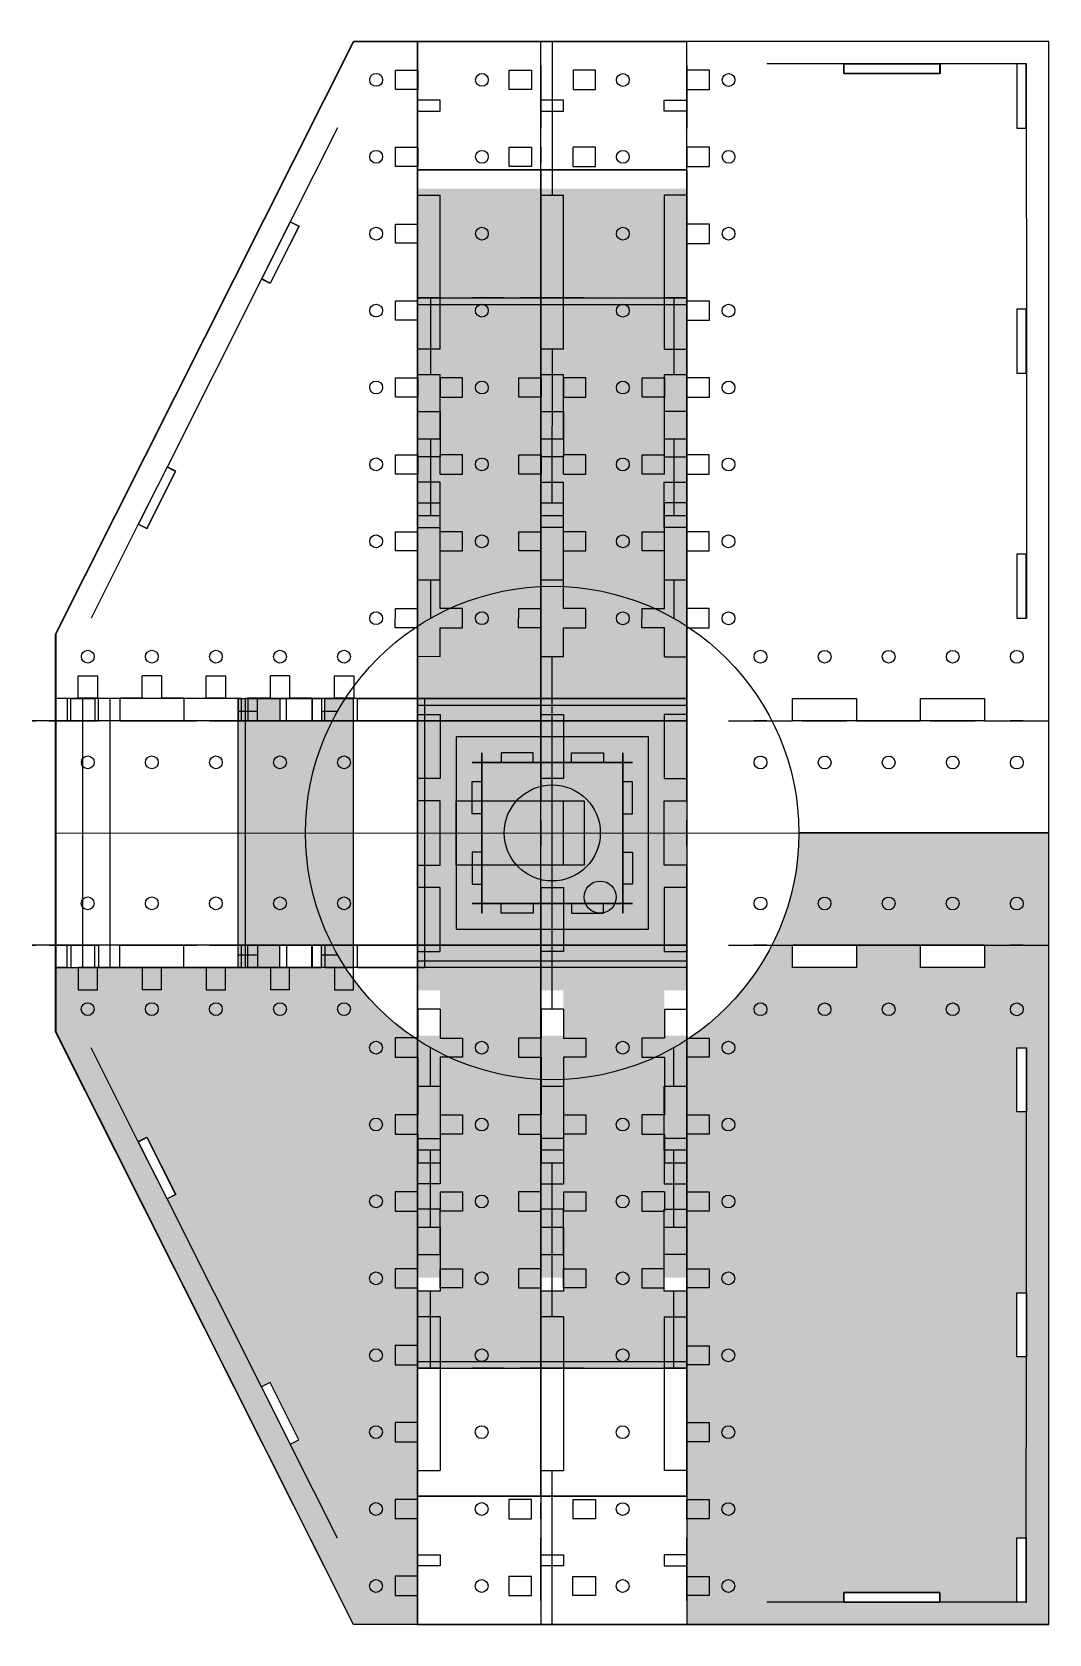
# Model space of a CAD drawing. Header units: inches. Extents: x -932 to 245, y -728 to 188.
# Drawn here: x -931.5 to -614.1, y -312.3 to 187.6 of the extents above; entities outside this region: 2.
import ezdxf

# ---------------------------------------------------------------- set-up
doc = ezdxf.new("R2010")
doc.units = ezdxf.units.IN
doc.header["$MEASUREMENT"] = 0
for name, color, linetype in [('Layer1', 130, 'Continuous'), ('Layer1_C', 4, 'Continuous'), ('Layer1_CH', 4, 'Continuous'), ('Layer1_H', 4, 'Continuous'), ('Layer2', 1, 'Continuous'), ('Layer2_C', 1, 'Continuous'), ('Layer2_CH', 1, 'Continuous'), ('Layer2_H', 1, 'Continuous'), ('Layer3', 3, 'Continuous'), ('Layer3_C', 3, 'Continuous'), ('Layer3_CH', 3, 'Continuous'), ('Layer3_H', 3, 'Continuous')]:
    doc.layers.add(name, color=color, linetype=linetype)
pattern_1 = [(45, (62.32114, -363.74726), (-0.088388348, 0.088388348), [])]

msp = doc.modelspace()

# ---------------------------------------------------------------- hatches: boundary and pattern name
at = {"layer": 'Layer1', "transparency": 33554559}
h = msp.add_hatch(color=256, dxfattribs=at)
h.dxf.hatch_style = 1
h.paths.add_polyline_path([(193, -728.04), (213, -728.04)])
edge = h.paths.add_edge_path()
edge.add_line((165, -728.04), (161, -728.04))
edge = h.paths.add_edge_path(flags=17)
edge.add_line((185, -728.04), (181, -728.04))
h.paths.add_polyline_path([(176, -728.04), (190, -728.04)])
edge = h.paths.add_edge_path()
edge.add_line((245, -728.04), (241, -728.04))
edge = h.paths.add_edge_path()
edge.add_line((205, -728.04), (201, -728.04))
h.paths.add_polyline_path([(216, -728.04), (230, -728.04)])
edge = h.paths.add_edge_path(flags=17)
edge.add_line((225, -728.04), (221, -728.04))
h = msp.add_hatch(color=256, dxfattribs=at)
h.dxf.hatch_style = 1
h.paths.add_polyline_path([(193, -728.04), (213, -728.04)])
h.paths.add_polyline_path([(176, -728.04), (190, -728.04)])
edge = h.paths.add_edge_path()
edge.add_line((205, -728.04), (201, -728.04))
edge = h.paths.add_edge_path()
edge.add_line((196, -728.04), (210, -728.04))
at = {"layer": 'Layer1_CH', "true_color": 0x7aafdf, "extrusion": (-0.998398, 6.40822e-15, 0.056576)}
h = msp.add_hatch(dxfattribs=at)
h.set_pattern_fill('ANSI31', color=143, angle=3.2433)
h.set_pattern_definition([(45, (20.32114, -415.45176), (-0.08838835, 0.08838835), [])])
h.paths.add_polyline_path([(104.32, -351.32), (97.32, -351.32), (97.32, -331.32), (104.32, -331.32), (104.32, -265.21), (20.32, -265.21), (20.32, -331.32), (27.32, -331.32), (27.32, -351.32), (20.32, -351.32), (20.32, -415.45), (104.32, -415.45)])
h = msp.add_hatch(dxfattribs=at)
h.set_pattern_fill('ANSI31', color=143, angle=3.2433)
h.set_pattern_definition([(45, (20.32114, -415.45176), (-0.08838835, 0.08838835), [])])
h.paths.add_polyline_path([(104.32, -265.21), (20.32, -265.21), (20.32, -331.32), (27.32, -331.32), (27.32, -351.32), (20.32, -351.32), (20.32, -415.45), (104.32, -415.45), (104.32, -351.32), (97.32, -351.32), (97.32, -331.32), (104.32, -331.32)])
at = {"layer": 'Layer1_CH', "true_color": 0x105689, "extrusion": (-0.998398, 6.40822e-15, 0.056576)}
h = msp.add_hatch(color=146, dxfattribs=at)
h.dxf.hatch_style = 1
h.paths.add_polyline_path([(104.32, -199.11), (97.32, -199.11), (97.32, -179.11), (104.32, -179.11), (104.32, -114.97), (20.32, -114.97), (20.32, -179.11), (27.32, -179.11), (27.32, -199.11), (20.32, -199.11), (20.32, -265.21), (104.32, -265.21)])
h = msp.add_hatch(color=146, dxfattribs=at)
h.dxf.hatch_style = 1
h.paths.add_polyline_path([(104.32, -114.97), (20.32, -114.97), (20.32, -179.11), (27.32, -179.11), (27.32, -199.11), (20.32, -199.11), (20.32, -265.21), (104.32, -265.21), (104.32, -199.11), (97.32, -199.11), (97.32, -179.11), (104.32, -179.11)])
at = {"layer": 'Layer1_CH', "true_color": 0x7aafdf, "extrusion": (-0.707107, 7.41562e-15, 0.707107)}
h = msp.add_hatch(color=143, dxfattribs=at)
h.dxf.hatch_style = 1
h.paths.add_polyline_path([(104.32, -686.56), (104.32, -628.68), (97.32, -628.68), (97.32, -608.68), (104.32, -608.68), (104.32, -550.79), (20.32, -550.79), (20.32, -608.68), (27.32, -608.68), (27.32, -628.68), (20.32, -628.68), (20.32, -686.56)])
h = msp.add_hatch(color=143, dxfattribs=at)
h.dxf.hatch_style = 1
h.paths.add_polyline_path([(104.32, -550.79), (20.32, -550.79), (20.32, -608.68), (27.32, -608.68), (27.32, -628.68), (20.32, -628.68), (20.32, -686.56), (104.32, -686.56), (104.32, -628.68), (97.32, -628.68), (97.32, -608.68), (104.32, -608.68)])
at = {"layer": 'Layer1_CH', "true_color": 0x105689, "extrusion": (-0.707107, 4.08495e-15, 0.707107)}
h = msp.add_hatch(color=146, dxfattribs=at)
h.dxf.hatch_style = 1
h.paths.add_polyline_path([(104.32, -658.27), (104.32, -628.68), (97.32, -628.68), (97.32, -608.68), (104.32, -608.68), (104.32, -579.08), (20.32, -579.08), (20.32, -608.68), (27.32, -608.68), (27.32, -628.68), (20.32, -628.68), (20.32, -658.27)])
at = {"layer": 'Layer1_CH', "true_color": 0x7aafdf, "extrusion": (1, -6.01809e-15, 3.55271e-15)}
h = msp.add_hatch(color=143, dxfattribs=at)
h.dxf.hatch_style = 1
h.paths.add_polyline_path([(-97.32, -125.25), (-104.32, -125.25), (-104.32, -156.75), (-20.32, -156.75), (-20.32, -125.25), (-27.32, -125.25), (-27.32, -105.25), (-20.32, -105.25), (-20.32, -63.75), (-104.32, -63.75), (-104.32, -105.25), (-97.32, -105.25)])
at = {"layer": 'Layer1_CH', "true_color": 0x105689, "extrusion": (1, -6.01809e-15, 3.55271e-15)}
h = msp.add_hatch(color=146, dxfattribs=at)
h.dxf.hatch_style = 1
h.paths.add_polyline_path([(-104.32, -222.75), (-104.32, -262.75), (-97.32, -262.75), (-97.32, -282.75), (-104.32, -282.75), (-104.32, -319.75), (-20.32, -319.75), (-20.32, -282.75), (-27.32, -282.75), (-27.32, -262.75), (-20.32, -262.75), (-20.32, -222.75)])
at = {"layer": 'Layer1_CH', "true_color": 0x105689}
h = msp.add_hatch(color=146, dxfattribs=at)
h.dxf.hatch_style = 1
h.paths.add_polyline_path([(-867.19, -104.32), (-854.19, -104.32), (-854.19, -97.32), (-840.19, -97.32), (-840.19, -104.32), (-831.19, -104.32), (-831.19, -20.32), (-840.19, -20.32), (-840.19, -27.32), (-854.19, -27.32), (-854.19, -20.32), (-867.19, -20.32)])
h = msp.add_hatch(color=146, dxfattribs=at)
h.dxf.hatch_style = 1
h.paths.add_polyline_path([(-831.19, -20.32), (-840.19, -20.32), (-840.19, -27.32), (-854.19, -27.32), (-854.19, -20.32), (-867.19, -20.32), (-867.19, -104.32), (-854.19, -104.32), (-854.19, -97.32), (-840.19, -97.32), (-840.19, -104.32), (-831.19, -104.32)])
at = {"layer": 'Layer1_CH', "true_color": 0x105689, "extrusion": (-0.707107, 4.08495e-15, 0.707107)}
h = msp.add_hatch(color=146, dxfattribs=at)
h.dxf.hatch_style = 1
h.paths.add_polyline_path([(104.32, -579.08), (20.32, -579.08), (20.32, -608.68), (27.32, -608.68), (27.32, -628.68), (20.32, -628.68), (20.32, -658.27), (104.32, -658.27), (104.32, -628.68), (97.32, -628.68), (97.32, -608.68), (104.32, -608.68)])
at = {"layer": 'Layer1_CH', "true_color": 0x7aafdf, "extrusion": (1, -6.01809e-15, 3.55271e-15)}
h = msp.add_hatch(color=143, dxfattribs=at)
h.dxf.hatch_style = 1
h.paths.add_polyline_path([(-97.32, -125.25), (-104.32, -125.25), (-104.32, -156.75), (-20.32, -156.75), (-20.32, -125.25), (-27.32, -125.25), (-27.32, -105.25), (-20.32, -105.25), (-20.32, -63.75), (-104.32, -63.75), (-104.32, -105.25), (-97.32, -105.25)])
at = {"layer": 'Layer1_CH', "true_color": 0x105689, "extrusion": (1, -6.01809e-15, 3.55271e-15)}
h = msp.add_hatch(color=146, dxfattribs=at)
h.dxf.hatch_style = 1
h.paths.add_polyline_path([(-97.32, -262.75), (-97.32, -282.75), (-104.32, -282.75), (-104.32, -319.75), (-20.32, -319.75), (-20.32, -282.75), (-27.32, -282.75), (-27.32, -262.75), (-20.32, -262.75), (-20.32, -222.75), (-104.32, -222.75), (-104.32, -262.75)])
at = {"layer": 'Layer1_H', "true_color": 0x293189, "extrusion": (-4.44089e-16, 1, -2.22045e-16)}
h = msp.add_hatch(color=177, dxfattribs=at)
h.dxf.hatch_style = 1
h.paths.add_polyline_path([(824.19, -363.75), (827.19, -363.75), (827.19, -356.75), (841.19, -356.75), (841.19, -363.75), (844.19, -363.75), (844.19, -370.75), (864.19, -370.75), (864.19, -363.75), (867.19, -363.75), (867.19, -356.75), (881.19, -356.75), (881.19, -363.75), (884.19, -363.75), (884.19, -370.75), (904.19, -370.75), (904.19, -363.75), (907.19, -363.75), (907.19, -356.75), (921.19, -356.75), (921.19, -363.75), (924.19, -363.75), (920.57, -299.71), (931.55, -299.09), (930.42, -279.12), (919.43, -279.75), (911.95, -147.75), (907.19, -147.75), (907.19, -157.75), (897.19, -157.75), (897.19, -147.75), (887.19, -147.75), (887.19, -157.75), (877.19, -157.75), (877.19, -147.75), (867.19, -147.75), (867.19, -166.75), (827.19, -166.75), (827.19, -182.75), (867.19, -182.75), (867.19, -211.75), (854.19, -211.75), (854.19, -208.75), (840.19, -208.75), (840.19, -211.75), (831.19, -211.75), (867.19, -222.75), (867.19, -262.75), (856.19, -262.75), (856.19, -282.75), (867.19, -282.75), (867.19, -322.75), (861.19, -322.75), (861.19, -319.75), (841.19, -319.75), (841.19, -322.75), (824.19, -322.75)])
h.paths.add_polyline_path([(864.19, -178.75), (864.19, -170.75), (867.19, -170.75), (867.19, -178.75)], flags=16)
h.paths.add_polyline_path([(861.19, -276.75), (861.19, -268.75), (864.19, -268.75), (864.19, -276.75)], flags=16)
h.paths.add_polyline_path([(854.19, -178.75), (854.19, -170.75), (857.19, -170.75), (857.19, -178.75)], flags=16)
h.paths.add_polyline_path([(900.19, -165.75, -1), (904.19, -165.75, -1)], flags=16)
h.paths.add_polyline_path([(870.19, -165.75, -1), (874.19, -165.75, -1)], flags=16)
h.paths.add_polyline_path([(844.19, -178.75), (844.19, -170.75), (847.19, -170.75), (847.19, -178.75)], flags=16)
h.paths.add_polyline_path([(890.19, -152.75, -1), (894.19, -152.75, -1)], flags=16)
h.paths.add_polyline_path([(834.19, -178.75), (834.19, -170.75), (837.19, -170.75), (837.19, -178.75)], flags=16)
h.paths.add_polyline_path([(923.22, -293.55), (922.77, -285.57), (925.76, -285.4), (926.22, -293.39)], flags=16)
h.paths.add_polyline_path([(870.19, -152.75, -1), (874.19, -152.75, -1)], flags=16)
h.paths.add_polyline_path([(837.19, -336.75), (837.19, -330.75), (857.19, -330.75), (857.19, -336.75)], flags=16)
h.paths.add_polyline_path([(892.19, -347.75, -1), (896.19, -347.75, -1)], flags=16)
h.paths.add_polyline_path([(872.19, -347.75, -1), (876.19, -347.75, -1)], flags=16)
h.paths.add_polyline_path([(912.19, -347.75, -1), (916.19, -347.75, -1)], flags=16)
h.paths.add_polyline_path([(852.19, -347.75, -1), (856.19, -347.75, -1)], flags=16)
h.paths.add_polyline_path([(887.19, -363.75), (887.19, -356.75), (901.19, -356.75), (901.19, -363.75)], flags=16)
h.paths.add_polyline_path([(832.19, -347.75, -1), (836.19, -347.75, -1)], flags=16)
h.paths.add_polyline_path([(847.19, -363.75), (847.19, -356.75), (861.19, -356.75), (861.19, -363.75)], flags=16)
at = {"layer": 'Layer1_H', "true_color": 0x5e67af, "extrusion": (-4.44089e-16, 1, -2.22045e-16)}
h = msp.add_hatch(color=165, dxfattribs=at)
h.dxf.hatch_style = 1
h.paths.add_polyline_path([(867.19, -125.25), (867.19, -147.75), (877.19, -147.75), (877.19, -157.75), (887.19, -157.75), (887.19, -147.75), (897.19, -147.75), (897.19, -157.75), (907.19, -157.75), (907.19, -147.75), (911.95, -147.75), (922.94, -147.12), (921.8, -127.16), (910.82, -127.78), (907.19, -63.75), (866.27, -22.82), (874.04, -15.04), (859.9, -0.9), (852.12, -8.68), (811.19, 32.25), (727.19, 32.25), (727.19, 22.25), (737.19, 22.25), (737.19, 12.25), (727.19, 12.25), (727.19, 2.25), (737.19, 2.25), (737.19, -7.75), (762.69, -7.75), (762.69, 2.25), (775.69, 2.25), (775.69, -7.75), (801.19, -7.75), (801.19, 2.25), (811.19, 2.25), (811.19, -7.75), (832.12, -28.68), (824.34, -36.45), (838.49, -50.6), (846.27, -42.82), (867.19, -63.75), (867.19, -105.25), (856.19, -105.25), (856.19, -125.25)])
h.paths.add_polyline_path([(861.19, -119.25), (861.19, -111.25), (864.19, -111.25), (864.19, -119.25)], flags=16)
h.paths.add_polyline_path([(837.78, -42.82), (832.12, -37.16), (834.24, -35.04), (839.9, -40.7)], flags=16)
h.paths.add_polyline_path([(914.61, -141.59), (914.16, -133.6), (917.15, -133.43), (917.6, -141.42)], flags=16)
h.paths.add_polyline_path([(900.19, -139.75, -1), (904.19, -139.75, -1)], flags=16)
h.paths.add_polyline_path([(864.14, -16.45), (858.49, -10.8), (860.61, -8.68), (866.27, -14.33)], flags=16)
h.paths.add_polyline_path([(870.19, -139.75, -1), (874.19, -139.75, -1)], flags=16)
h.paths.add_polyline_path([(880.19, -152.75, -1), (884.19, -152.75, -1)], flags=16)
h.paths.add_polyline_path([(900.19, -152.75, -1), (904.19, -152.75, -1)], flags=16)
h.paths.add_polyline_path([(801.19, 12.25), (801.19, 22.25), (811.19, 22.25), (811.19, 12.25)], flags=16)
h.paths.add_polyline_path([(762.69, 12.25), (762.69, 22.25), (775.69, 22.25), (775.69, 12.25)], flags=16)
at = {"layer": 'Layer1_H', "true_color": 0x293189, "extrusion": (-4.44089e-16, 1, -2.22045e-16)}
h = msp.add_hatch(color=177, dxfattribs=at)
h.dxf.hatch_style = 1
h.paths.add_polyline_path([(714.19, -363.75), (714.19, -322.75), (694.19, -322.75), (694.19, -319.75), (674.19, -319.75), (674.19, -322.75), (654.19, -322.75), (654.19, -319.75), (634.19, -319.75), (634.19, -322.75), (614.19, -322.75), (614.19, -363.75), (617.19, -363.75), (617.19, -356.75), (631.19, -356.75), (631.19, -363.75), (634.19, -363.75), (634.19, -370.75), (654.19, -370.75), (654.19, -363.75), (657.19, -363.75), (657.19, -356.75), (671.19, -356.75), (671.19, -363.75), (674.19, -363.75), (674.19, -370.75), (694.19, -370.75), (694.19, -363.75), (697.19, -363.75), (697.19, -356.75), (711.19, -356.75), (711.19, -363.75)])
h.paths.add_polyline_path([(622.19, -347.75, -1), (626.19, -347.75, -1)], flags=16)
h.paths.add_polyline_path([(642.19, -347.75, -1), (646.19, -347.75, -1)], flags=16)
h.paths.add_polyline_path([(674.19, -336.75), (654.19, -336.75), (654.19, -330.75), (674.19, -330.75)], flags=16)
h.paths.add_polyline_path([(651.19, -363.75), (637.19, -363.75), (637.19, -356.75), (651.19, -356.75)], flags=16)
h.paths.add_polyline_path([(662.19, -347.75, -1), (666.19, -347.75, -1)], flags=16)
h.paths.add_polyline_path([(691.19, -363.75), (677.19, -363.75), (677.19, -356.75), (691.19, -356.75)], flags=16)
h.paths.add_polyline_path([(682.19, -347.75, -1), (686.19, -347.75, -1)], flags=16)
h.paths.add_polyline_path([(702.19, -347.75, -1), (706.19, -347.75, -1)], flags=16)
h = msp.add_hatch(color=177, dxfattribs=at)
h.dxf.hatch_style = 1
h.paths.add_polyline_path([(824.19, -363.75), (827.19, -363.75), (827.19, -356.75), (841.19, -356.75), (841.19, -363.75), (844.19, -363.75), (844.19, -370.75), (864.19, -370.75), (864.19, -363.75), (867.19, -363.75), (867.19, -356.75), (881.19, -356.75), (881.19, -363.75), (884.19, -363.75), (884.19, -370.75), (904.19, -370.75), (904.19, -363.75), (907.19, -363.75), (907.19, -356.75), (921.19, -356.75), (921.19, -363.75), (924.19, -363.75), (920.57, -299.71), (931.55, -299.09), (930.42, -279.12), (919.43, -279.75), (911.95, -147.75), (907.19, -147.75), (907.19, -157.75), (897.19, -157.75), (897.19, -147.75), (887.19, -147.75), (887.19, -157.75), (877.19, -157.75), (877.19, -147.75), (867.19, -147.75), (867.19, -166.75), (827.19, -166.75), (827.19, -182.75), (867.19, -182.75), (867.19, -211.75), (854.19, -211.75), (854.19, -208.75), (840.19, -208.75), (840.19, -211.75), (831.19, -211.75), (867.19, -222.75), (867.19, -262.75), (856.19, -262.75), (856.19, -282.75), (867.19, -282.75), (867.19, -322.75), (861.19, -322.75), (861.19, -319.75), (841.19, -319.75), (841.19, -322.75), (824.19, -322.75)])
h.paths.add_polyline_path([(864.19, -178.75), (864.19, -170.75), (867.19, -170.75), (867.19, -178.75)], flags=16)
h.paths.add_polyline_path([(861.19, -276.75), (861.19, -268.75), (864.19, -268.75), (864.19, -276.75)], flags=16)
h.paths.add_polyline_path([(854.19, -178.75), (854.19, -170.75), (857.19, -170.75), (857.19, -178.75)], flags=16)
h.paths.add_polyline_path([(900.19, -165.75, -1), (904.19, -165.75, -1)], flags=16)
h.paths.add_polyline_path([(870.19, -165.75, -1), (874.19, -165.75, -1)], flags=16)
h.paths.add_polyline_path([(844.19, -178.75), (844.19, -170.75), (847.19, -170.75), (847.19, -178.75)], flags=16)
h.paths.add_polyline_path([(890.19, -152.75, -1), (894.19, -152.75, -1)], flags=16)
h.paths.add_polyline_path([(834.19, -178.75), (834.19, -170.75), (837.19, -170.75), (837.19, -178.75)], flags=16)
h.paths.add_polyline_path([(923.22, -293.55), (922.77, -285.57), (925.76, -285.4), (926.22, -293.39)], flags=16)
h.paths.add_polyline_path([(870.19, -152.75, -1), (874.19, -152.75, -1)], flags=16)
h.paths.add_polyline_path([(837.19, -336.75), (837.19, -330.75), (857.19, -330.75), (857.19, -336.75)], flags=16)
h.paths.add_polyline_path([(892.19, -347.75, -1), (896.19, -347.75, -1)], flags=16)
h.paths.add_polyline_path([(872.19, -347.75, -1), (876.19, -347.75, -1)], flags=16)
h.paths.add_polyline_path([(912.19, -347.75, -1), (916.19, -347.75, -1)], flags=16)
h.paths.add_polyline_path([(852.19, -347.75, -1), (856.19, -347.75, -1)], flags=16)
h.paths.add_polyline_path([(887.19, -363.75), (887.19, -356.75), (901.19, -356.75), (901.19, -363.75)], flags=16)
h.paths.add_polyline_path([(832.19, -347.75, -1), (836.19, -347.75, -1)], flags=16)
h.paths.add_polyline_path([(847.19, -363.75), (847.19, -356.75), (861.19, -356.75), (861.19, -363.75)], flags=16)
at = {"layer": 'Layer1_H', "true_color": 0x5e67af, "extrusion": (-4.44089e-16, 1, -2.22045e-16)}
h = msp.add_hatch(color=165, dxfattribs=at)
h.dxf.hatch_style = 1
h.paths.add_polyline_path([(867.19, -125.25), (867.19, -147.75), (877.19, -147.75), (877.19, -157.75), (887.19, -157.75), (887.19, -147.75), (897.19, -147.75), (897.19, -157.75), (907.19, -157.75), (907.19, -147.75), (911.95, -147.75), (922.94, -147.12), (921.8, -127.16), (910.82, -127.78), (907.19, -63.75), (866.27, -22.82), (874.04, -15.04), (859.9, -0.9), (852.12, -8.68), (811.19, 32.25), (727.19, 32.25), (727.19, 22.25), (737.19, 22.25), (737.19, 12.25), (727.19, 12.25), (727.19, 2.25), (737.19, 2.25), (737.19, -7.75), (762.69, -7.75), (762.69, 2.25), (775.69, 2.25), (775.69, -7.75), (801.19, -7.75), (801.19, 2.25), (811.19, 2.25), (811.19, -7.75), (832.12, -28.68), (824.34, -36.45), (838.49, -50.6), (846.27, -42.82), (867.19, -63.75), (867.19, -105.25), (856.19, -105.25), (856.19, -125.25)])
h.paths.add_polyline_path([(861.19, -119.25), (861.19, -111.25), (864.19, -111.25), (864.19, -119.25)], flags=16)
h.paths.add_polyline_path([(837.78, -42.82), (832.12, -37.16), (834.24, -35.04), (839.9, -40.7)], flags=16)
h.paths.add_polyline_path([(914.61, -141.59), (914.16, -133.6), (917.15, -133.43), (917.6, -141.42)], flags=16)
h.paths.add_polyline_path([(900.19, -139.75, -1), (904.19, -139.75, -1)], flags=16)
h.paths.add_polyline_path([(864.14, -16.45), (858.49, -10.8), (860.61, -8.68), (866.27, -14.33)], flags=16)
h.paths.add_polyline_path([(870.19, -139.75, -1), (874.19, -139.75, -1)], flags=16)
h.paths.add_polyline_path([(880.19, -152.75, -1), (884.19, -152.75, -1)], flags=16)
h.paths.add_polyline_path([(900.19, -152.75, -1), (904.19, -152.75, -1)], flags=16)
h.paths.add_polyline_path([(801.19, 12.25), (801.19, 22.25), (811.19, 22.25), (811.19, 12.25)], flags=16)
h.paths.add_polyline_path([(762.69, 12.25), (762.69, 22.25), (775.69, 22.25), (775.69, 12.25)], flags=16)
at = {"layer": 'Layer1_H', "true_color": 0x293189, "extrusion": (-4.44089e-16, 1, -2.22045e-16)}
h = msp.add_hatch(color=177, dxfattribs=at)
h.dxf.hatch_style = 1
h.paths.add_polyline_path([(714.19, -363.75), (714.19, -322.75), (694.19, -322.75), (694.19, -319.75), (674.19, -319.75), (674.19, -322.75), (654.19, -322.75), (654.19, -319.75), (634.19, -319.75), (634.19, -322.75), (614.19, -322.75), (614.19, -363.75), (617.19, -363.75), (617.19, -356.75), (631.19, -356.75), (631.19, -363.75), (634.19, -363.75), (634.19, -370.75), (654.19, -370.75), (654.19, -363.75), (657.19, -363.75), (657.19, -356.75), (671.19, -356.75), (671.19, -363.75), (674.19, -363.75), (674.19, -370.75), (694.19, -370.75), (694.19, -363.75), (697.19, -363.75), (697.19, -356.75), (711.19, -356.75), (711.19, -363.75)])
h.paths.add_polyline_path([(622.19, -347.75, -1), (626.19, -347.75, -1)], flags=16)
h.paths.add_polyline_path([(642.19, -347.75, -1), (646.19, -347.75, -1)], flags=16)
h.paths.add_polyline_path([(674.19, -336.75), (654.19, -336.75), (654.19, -330.75), (674.19, -330.75)], flags=16)
h.paths.add_polyline_path([(651.19, -363.75), (637.19, -363.75), (637.19, -356.75), (651.19, -356.75)], flags=16)
h.paths.add_polyline_path([(662.19, -347.75, -1), (666.19, -347.75, -1)], flags=16)
h.paths.add_polyline_path([(691.19, -363.75), (677.19, -363.75), (677.19, -356.75), (691.19, -356.75)], flags=16)
h.paths.add_polyline_path([(682.19, -347.75, -1), (686.19, -347.75, -1)], flags=16)
h.paths.add_polyline_path([(702.19, -347.75, -1), (706.19, -347.75, -1)], flags=16)
at = {"layer": 'Layer1_H', "true_color": 0x293189, "extrusion": (0.000161216, 1, -1.57834e-10)}
h = msp.add_hatch(color=177, dxfattribs=at)
h.dxf.hatch_style = 1
h.paths.add_polyline_path([(794.15, -346.75), (791.15, -346.75), (791.15, -337.75), (794.15, -337.75), (794.15, -329.75), (791.15, -329.75), (785.15, -329.75), (785.15, -326.75), (775.15, -326.75), (775.15, -329.75), (763.15, -329.75), (763.15, -326.75), (753.15, -326.75), (753.15, -329.75), (747.15, -329.75), (747.15, -337.75), (744.15, -337.75), (744.15, -346.75), (747.15, -346.75), (747.15, -354.75), (744.15, -354.75), (744.15, -363.75), (753.15, -363.75), (753.15, -370.75), (763.15, -370.75), (763.15, -363.75), (775.15, -363.75), (775.15, -370.75), (785.15, -370.75), (785.15, -363.75), (791.15, -363.75), (791.15, -354.75), (794.15, -354.75)])
h = msp.add_hatch(color=177, dxfattribs=at)
h.dxf.hatch_style = 1
h.paths.add_polyline_path([(744.15, -337.75), (744.15, -346.75), (747.15, -346.75), (747.15, -354.75), (744.15, -354.75), (744.15, -363.75), (753.15, -363.75), (753.15, -370.75), (763.15, -370.75), (763.15, -363.75), (775.15, -363.75), (775.15, -370.75), (785.15, -370.75), (785.15, -363.75), (791.15, -363.75), (791.15, -354.75), (794.15, -354.75), (794.15, -346.75), (791.15, -346.75), (791.15, -337.75), (794.15, -337.75), (794.15, -329.75), (791.15, -329.75), (785.15, -329.75), (785.15, -326.75), (775.15, -326.75), (775.15, -329.75), (763.15, -329.75), (763.15, -326.75), (753.15, -326.75), (753.15, -329.75), (747.15, -329.75), (747.15, -337.75)])
at = {"layer": 'Layer1_H', "true_color": 0x293189, "extrusion": (-0.000161216, -1, 1.57834e-10)}
h = msp.add_hatch(color=177, dxfattribs=at)
h.dxf.hatch_style = 1
h.paths.add_polyline_path([(-763.15, -326.75), (-763.15, -329.75), (-775.15, -329.75), (-775.15, -326.75), (-785.15, -326.75), (-785.15, -329.75), (-791.15, -329.75), (-791.15, -337.75), (-794.15, -337.75), (-794.15, -346.75), (-791.15, -346.75), (-791.15, -354.75), (-794.15, -354.75), (-794.15, -363.75), (-785.15, -363.75), (-785.15, -370.75), (-775.15, -370.75), (-775.15, -363.75), (-763.15, -363.75), (-763.15, -370.75), (-753.15, -370.75), (-753.15, -363.75), (-747.15, -363.75), (-747.15, -354.75), (-744.15, -354.75), (-744.15, -346.75), (-747.15, -346.75), (-747.15, -337.75), (-744.15, -337.75), (-744.15, -329.75), (-747.15, -329.75), (-753.15, -329.75), (-753.15, -326.75)])
h = msp.add_hatch(color=177, dxfattribs=at)
h.dxf.hatch_style = 1
h.paths.add_polyline_path([(-744.15, -346.75), (-747.15, -346.75), (-747.15, -337.75), (-744.15, -337.75), (-744.15, -329.75), (-747.15, -329.75), (-753.15, -329.75), (-753.15, -326.75), (-763.15, -326.75), (-763.15, -329.75), (-775.15, -329.75), (-775.15, -326.75), (-785.15, -326.75), (-785.15, -329.75), (-791.15, -329.75), (-791.15, -337.75), (-794.15, -337.75), (-794.15, -346.75), (-791.15, -346.75), (-791.15, -354.75), (-794.15, -354.75), (-794.15, -363.75), (-785.15, -363.75), (-785.15, -370.75), (-775.15, -370.75), (-775.15, -363.75), (-763.15, -363.75), (-763.15, -370.75), (-753.15, -370.75), (-753.15, -363.75), (-747.15, -363.75), (-747.15, -354.75), (-744.15, -354.75)])
at = {"layer": 'Layer1_H', "true_color": 0x293189, "extrusion": (4.44089e-16, -1, -2.22045e-16)}
h = msp.add_hatch(color=177, dxfattribs=at)
h.dxf.hatch_style = 1
h.paths.add_polyline_path([(-824.19, -363.75), (-827.19, -363.75), (-827.19, -356.75), (-841.19, -356.75), (-841.19, -363.75), (-844.19, -363.75), (-844.19, -370.75), (-864.19, -370.75), (-864.19, -363.75), (-867.19, -363.75), (-867.19, -356.75), (-881.19, -356.75), (-881.19, -363.75), (-884.19, -363.75), (-884.19, -370.75), (-904.19, -370.75), (-904.19, -363.75), (-907.19, -363.75), (-907.19, -356.75), (-921.19, -356.75), (-921.19, -363.75), (-924.19, -363.75), (-920.57, -299.71), (-931.55, -299.09), (-930.42, -279.12), (-919.43, -279.75), (-911.95, -147.75), (-907.19, -147.75), (-907.19, -157.75), (-897.19, -157.75), (-897.19, -147.75), (-887.19, -147.75), (-887.19, -157.75), (-877.19, -157.75), (-877.19, -147.75), (-867.19, -147.75), (-867.19, -166.75), (-827.19, -166.75), (-827.19, -182.75), (-867.19, -182.75), (-867.19, -211.75), (-854.19, -211.75), (-854.19, -208.75), (-840.19, -208.75), (-840.19, -211.75), (-831.19, -211.75), (-867.19, -222.75), (-867.19, -262.75), (-856.19, -262.75), (-856.19, -282.75), (-867.19, -282.75), (-867.19, -322.75), (-861.19, -322.75), (-861.19, -319.75), (-841.19, -319.75), (-841.19, -322.75), (-824.19, -322.75)])
h.paths.add_polyline_path([(-864.19, -178.75), (-864.19, -170.75), (-867.19, -170.75), (-867.19, -178.75)], flags=16)
h.paths.add_polyline_path([(-861.19, -276.75), (-861.19, -268.75), (-864.19, -268.75), (-864.19, -276.75)], flags=16)
h.paths.add_polyline_path([(-854.19, -178.75), (-854.19, -170.75), (-857.19, -170.75), (-857.19, -178.75)], flags=16)
h.paths.add_polyline_path([(-900.19, -165.75, 1), (-904.19, -165.75, 1)], flags=16)
h.paths.add_polyline_path([(-870.19, -165.75, 1), (-874.19, -165.75, 1)], flags=16)
h.paths.add_polyline_path([(-844.19, -178.75), (-844.19, -170.75), (-847.19, -170.75), (-847.19, -178.75)], flags=16)
h.paths.add_polyline_path([(-890.19, -152.75, 1), (-894.19, -152.75, 1)], flags=16)
h.paths.add_polyline_path([(-834.19, -178.75), (-834.19, -170.75), (-837.19, -170.75), (-837.19, -178.75)], flags=16)
h.paths.add_polyline_path([(-923.22, -293.55), (-922.77, -285.57), (-925.76, -285.4), (-926.22, -293.39)], flags=16)
h.paths.add_polyline_path([(-870.19, -152.75, 1), (-874.19, -152.75, 1)], flags=16)
h.paths.add_polyline_path([(-837.19, -336.75), (-837.19, -330.75), (-857.19, -330.75), (-857.19, -336.75)], flags=16)
h.paths.add_polyline_path([(-892.19, -347.75, 1), (-896.19, -347.75, 1)], flags=16)
h.paths.add_polyline_path([(-872.19, -347.75, 1), (-876.19, -347.75, 1)], flags=16)
h.paths.add_polyline_path([(-912.19, -347.75, 1), (-916.19, -347.75, 1)], flags=16)
h.paths.add_polyline_path([(-852.19, -347.75, 1), (-856.19, -347.75, 1)], flags=16)
h.paths.add_polyline_path([(-887.19, -363.75), (-887.19, -356.75), (-901.19, -356.75), (-901.19, -363.75)], flags=16)
h.paths.add_polyline_path([(-832.19, -347.75, 1), (-836.19, -347.75, 1)], flags=16)
h.paths.add_polyline_path([(-847.19, -363.75), (-847.19, -356.75), (-861.19, -356.75), (-861.19, -363.75)], flags=16)
at = {"layer": 'Layer1_H', "true_color": 0x5e67af, "extrusion": (4.44089e-16, -1, -2.22045e-16)}
h = msp.add_hatch(color=165, dxfattribs=at)
h.dxf.hatch_style = 1
h.paths.add_polyline_path([(-867.19, -125.25), (-867.19, -147.75), (-877.19, -147.75), (-877.19, -157.75), (-887.19, -157.75), (-887.19, -147.75), (-897.19, -147.75), (-897.19, -157.75), (-907.19, -157.75), (-907.19, -147.75), (-911.95, -147.75), (-922.94, -147.12), (-921.8, -127.16), (-910.82, -127.78), (-907.19, -63.75), (-866.27, -22.82), (-874.04, -15.04), (-859.9, -0.9), (-852.12, -8.68), (-811.19, 32.25), (-727.19, 32.25), (-727.19, 22.25), (-737.19, 22.25), (-737.19, 12.25), (-727.19, 12.25), (-727.19, 2.25), (-737.19, 2.25), (-737.19, -7.75), (-762.69, -7.75), (-762.69, 2.25), (-775.69, 2.25), (-775.69, -7.75), (-801.19, -7.75), (-801.19, 2.25), (-811.19, 2.25), (-811.19, -7.75), (-832.12, -28.68), (-824.34, -36.45), (-838.49, -50.6), (-846.27, -42.82), (-867.19, -63.75), (-867.19, -105.25), (-856.19, -105.25), (-856.19, -125.25)])
h.paths.add_polyline_path([(-861.19, -119.25), (-861.19, -111.25), (-864.19, -111.25), (-864.19, -119.25)], flags=16)
h.paths.add_polyline_path([(-837.78, -42.82), (-832.12, -37.16), (-834.24, -35.04), (-839.9, -40.7)], flags=16)
h.paths.add_polyline_path([(-914.61, -141.59), (-914.16, -133.6), (-917.15, -133.43), (-917.6, -141.42)], flags=16)
h.paths.add_polyline_path([(-900.19, -139.75, 1), (-904.19, -139.75, 1)], flags=16)
h.paths.add_polyline_path([(-864.14, -16.45), (-858.49, -10.8), (-860.61, -8.68), (-866.27, -14.33)], flags=16)
h.paths.add_polyline_path([(-870.19, -139.75, 1), (-874.19, -139.75, 1)], flags=16)
h.paths.add_polyline_path([(-880.19, -152.75, 1), (-884.19, -152.75, 1)], flags=16)
h.paths.add_polyline_path([(-900.19, -152.75, 1), (-904.19, -152.75, 1)], flags=16)
h.paths.add_polyline_path([(-801.19, 12.25), (-801.19, 22.25), (-811.19, 22.25), (-811.19, 12.25)], flags=16)
h.paths.add_polyline_path([(-762.69, 12.25), (-762.69, 22.25), (-775.69, 22.25), (-775.69, 12.25)], flags=16)
at = {"layer": 'Layer1_H', "true_color": 0x293189, "extrusion": (4.44089e-16, -1, -2.22045e-16)}
h = msp.add_hatch(color=177, dxfattribs=at)
h.dxf.hatch_style = 1
h.paths.add_polyline_path([(-714.19, -363.75), (-714.19, -322.75), (-694.19, -322.75), (-694.19, -319.75), (-674.19, -319.75), (-674.19, -322.75), (-654.19, -322.75), (-654.19, -319.75), (-634.19, -319.75), (-634.19, -322.75), (-614.19, -322.75), (-614.19, -363.75), (-617.19, -363.75), (-617.19, -356.75), (-631.19, -356.75), (-631.19, -363.75), (-634.19, -363.75), (-634.19, -370.75), (-654.19, -370.75), (-654.19, -363.75), (-657.19, -363.75), (-657.19, -356.75), (-671.19, -356.75), (-671.19, -363.75), (-674.19, -363.75), (-674.19, -370.75), (-694.19, -370.75), (-694.19, -363.75), (-697.19, -363.75), (-697.19, -356.75), (-711.19, -356.75), (-711.19, -363.75)])
h.paths.add_polyline_path([(-622.19, -347.75, 1), (-626.19, -347.75, 1)], flags=16)
h.paths.add_polyline_path([(-642.19, -347.75, 1), (-646.19, -347.75, 1)], flags=16)
h.paths.add_polyline_path([(-674.19, -336.75), (-654.19, -336.75), (-654.19, -330.75), (-674.19, -330.75)], flags=16)
h.paths.add_polyline_path([(-651.19, -363.75), (-637.19, -363.75), (-637.19, -356.75), (-651.19, -356.75)], flags=16)
h.paths.add_polyline_path([(-662.19, -347.75, 1), (-666.19, -347.75, 1)], flags=16)
h.paths.add_polyline_path([(-691.19, -363.75), (-677.19, -363.75), (-677.19, -356.75), (-691.19, -356.75)], flags=16)
h.paths.add_polyline_path([(-682.19, -347.75, 1), (-686.19, -347.75, 1)], flags=16)
h.paths.add_polyline_path([(-702.19, -347.75, 1), (-706.19, -347.75, 1)], flags=16)
h = msp.add_hatch(color=177, dxfattribs=at)
h.dxf.hatch_style = 1
h.paths.add_polyline_path([(-824.19, -363.75), (-827.19, -363.75), (-827.19, -356.75), (-841.19, -356.75), (-841.19, -363.75), (-844.19, -363.75), (-844.19, -370.75), (-864.19, -370.75), (-864.19, -363.75), (-867.19, -363.75), (-867.19, -356.75), (-881.19, -356.75), (-881.19, -363.75), (-884.19, -363.75), (-884.19, -370.75), (-904.19, -370.75), (-904.19, -363.75), (-907.19, -363.75), (-907.19, -356.75), (-921.19, -356.75), (-921.19, -363.75), (-924.19, -363.75), (-920.57, -299.71), (-931.55, -299.09), (-930.42, -279.12), (-919.43, -279.75), (-911.95, -147.75), (-907.19, -147.75), (-907.19, -157.75), (-897.19, -157.75), (-897.19, -147.75), (-887.19, -147.75), (-887.19, -157.75), (-877.19, -157.75), (-877.19, -147.75), (-867.19, -147.75), (-867.19, -166.75), (-827.19, -166.75), (-827.19, -182.75), (-867.19, -182.75), (-867.19, -211.75), (-854.19, -211.75), (-854.19, -208.75), (-840.19, -208.75), (-840.19, -211.75), (-831.19, -211.75), (-867.19, -222.75), (-867.19, -262.75), (-856.19, -262.75), (-856.19, -282.75), (-867.19, -282.75), (-867.19, -322.75), (-861.19, -322.75), (-861.19, -319.75), (-841.19, -319.75), (-841.19, -322.75), (-824.19, -322.75)])
h.paths.add_polyline_path([(-864.19, -178.75), (-864.19, -170.75), (-867.19, -170.75), (-867.19, -178.75)], flags=16)
h.paths.add_polyline_path([(-861.19, -276.75), (-861.19, -268.75), (-864.19, -268.75), (-864.19, -276.75)], flags=16)
h.paths.add_polyline_path([(-854.19, -178.75), (-854.19, -170.75), (-857.19, -170.75), (-857.19, -178.75)], flags=16)
h.paths.add_polyline_path([(-900.19, -165.75, 1), (-904.19, -165.75, 1)], flags=16)
h.paths.add_polyline_path([(-870.19, -165.75, 1), (-874.19, -165.75, 1)], flags=16)
h.paths.add_polyline_path([(-844.19, -178.75), (-844.19, -170.75), (-847.19, -170.75), (-847.19, -178.75)], flags=16)
h.paths.add_polyline_path([(-890.19, -152.75, 1), (-894.19, -152.75, 1)], flags=16)
h.paths.add_polyline_path([(-834.19, -178.75), (-834.19, -170.75), (-837.19, -170.75), (-837.19, -178.75)], flags=16)
h.paths.add_polyline_path([(-923.22, -293.55), (-922.77, -285.57), (-925.76, -285.4), (-926.22, -293.39)], flags=16)
h.paths.add_polyline_path([(-870.19, -152.75, 1), (-874.19, -152.75, 1)], flags=16)
h.paths.add_polyline_path([(-837.19, -336.75), (-837.19, -330.75), (-857.19, -330.75), (-857.19, -336.75)], flags=16)
h.paths.add_polyline_path([(-892.19, -347.75, 1), (-896.19, -347.75, 1)], flags=16)
h.paths.add_polyline_path([(-872.19, -347.75, 1), (-876.19, -347.75, 1)], flags=16)
h.paths.add_polyline_path([(-912.19, -347.75, 1), (-916.19, -347.75, 1)], flags=16)
h.paths.add_polyline_path([(-852.19, -347.75, 1), (-856.19, -347.75, 1)], flags=16)
h.paths.add_polyline_path([(-887.19, -363.75), (-887.19, -356.75), (-901.19, -356.75), (-901.19, -363.75)], flags=16)
h.paths.add_polyline_path([(-832.19, -347.75, 1), (-836.19, -347.75, 1)], flags=16)
h.paths.add_polyline_path([(-847.19, -363.75), (-847.19, -356.75), (-861.19, -356.75), (-861.19, -363.75)], flags=16)
at = {"layer": 'Layer1_H', "true_color": 0x5e67af, "extrusion": (4.44089e-16, -1, -2.22045e-16)}
h = msp.add_hatch(color=165, dxfattribs=at)
h.dxf.hatch_style = 1
h.paths.add_polyline_path([(-867.19, -125.25), (-867.19, -147.75), (-877.19, -147.75), (-877.19, -157.75), (-887.19, -157.75), (-887.19, -147.75), (-897.19, -147.75), (-897.19, -157.75), (-907.19, -157.75), (-907.19, -147.75), (-911.95, -147.75), (-922.94, -147.12), (-921.8, -127.16), (-910.82, -127.78), (-907.19, -63.75), (-866.27, -22.82), (-874.04, -15.04), (-859.9, -0.9), (-852.12, -8.68), (-811.19, 32.25), (-727.19, 32.25), (-727.19, 22.25), (-737.19, 22.25), (-737.19, 12.25), (-727.19, 12.25), (-727.19, 2.25), (-737.19, 2.25), (-737.19, -7.75), (-762.69, -7.75), (-762.69, 2.25), (-775.69, 2.25), (-775.69, -7.75), (-801.19, -7.75), (-801.19, 2.25), (-811.19, 2.25), (-811.19, -7.75), (-832.12, -28.68), (-824.34, -36.45), (-838.49, -50.6), (-846.27, -42.82), (-867.19, -63.75), (-867.19, -105.25), (-856.19, -105.25), (-856.19, -125.25)])
h.paths.add_polyline_path([(-861.19, -119.25), (-861.19, -111.25), (-864.19, -111.25), (-864.19, -119.25)], flags=16)
h.paths.add_polyline_path([(-837.78, -42.82), (-832.12, -37.16), (-834.24, -35.04), (-839.9, -40.7)], flags=16)
h.paths.add_polyline_path([(-914.61, -141.59), (-914.16, -133.6), (-917.15, -133.43), (-917.6, -141.42)], flags=16)
h.paths.add_polyline_path([(-900.19, -139.75, 1), (-904.19, -139.75, 1)], flags=16)
h.paths.add_polyline_path([(-864.14, -16.45), (-858.49, -10.8), (-860.61, -8.68), (-866.27, -14.33)], flags=16)
h.paths.add_polyline_path([(-870.19, -139.75, 1), (-874.19, -139.75, 1)], flags=16)
h.paths.add_polyline_path([(-880.19, -152.75, 1), (-884.19, -152.75, 1)], flags=16)
h.paths.add_polyline_path([(-900.19, -152.75, 1), (-904.19, -152.75, 1)], flags=16)
h.paths.add_polyline_path([(-801.19, 12.25), (-801.19, 22.25), (-811.19, 22.25), (-811.19, 12.25)], flags=16)
h.paths.add_polyline_path([(-762.69, 12.25), (-762.69, 22.25), (-775.69, 22.25), (-775.69, 12.25)], flags=16)
at = {"layer": 'Layer1_H', "true_color": 0x293189, "extrusion": (4.44089e-16, -1, -2.22045e-16)}
h = msp.add_hatch(color=177, dxfattribs=at)
h.dxf.hatch_style = 1
h.paths.add_polyline_path([(-714.19, -363.75), (-714.19, -322.75), (-694.19, -322.75), (-694.19, -319.75), (-674.19, -319.75), (-674.19, -322.75), (-654.19, -322.75), (-654.19, -319.75), (-634.19, -319.75), (-634.19, -322.75), (-614.19, -322.75), (-614.19, -363.75), (-617.19, -363.75), (-617.19, -356.75), (-631.19, -356.75), (-631.19, -363.75), (-634.19, -363.75), (-634.19, -370.75), (-654.19, -370.75), (-654.19, -363.75), (-657.19, -363.75), (-657.19, -356.75), (-671.19, -356.75), (-671.19, -363.75), (-674.19, -363.75), (-674.19, -370.75), (-694.19, -370.75), (-694.19, -363.75), (-697.19, -363.75), (-697.19, -356.75), (-711.19, -356.75), (-711.19, -363.75)])
h.paths.add_polyline_path([(-622.19, -347.75, 1), (-626.19, -347.75, 1)], flags=16)
h.paths.add_polyline_path([(-642.19, -347.75, 1), (-646.19, -347.75, 1)], flags=16)
h.paths.add_polyline_path([(-674.19, -336.75), (-654.19, -336.75), (-654.19, -330.75), (-674.19, -330.75)], flags=16)
h.paths.add_polyline_path([(-651.19, -363.75), (-637.19, -363.75), (-637.19, -356.75), (-651.19, -356.75)], flags=16)
h.paths.add_polyline_path([(-662.19, -347.75, 1), (-666.19, -347.75, 1)], flags=16)
h.paths.add_polyline_path([(-691.19, -363.75), (-677.19, -363.75), (-677.19, -356.75), (-691.19, -356.75)], flags=16)
h.paths.add_polyline_path([(-682.19, -347.75, 1), (-686.19, -347.75, 1)], flags=16)
h.paths.add_polyline_path([(-702.19, -347.75, 1), (-706.19, -347.75, 1)], flags=16)
at = {"layer": 'Layer2_CH', "transparency": 33554687, "extrusion": (-2.61712e-15, 0.985337, 0.170621)}
h = msp.add_hatch(color=20, dxfattribs=at)
h.dxf.hatch_style = 1
h.paths.add_polyline_path([(727.19, -282.7), (734.19, -282.7), (734.19, -262.7), (727.19, -262.7), (727.19, -155.49), (811.19, -155.49), (811.19, -262.7), (804.19, -262.7), (804.19, -282.7), (811.19, -282.7), (811.19, -389.92), (727.19, -389.92)])
h.paths.add_polyline_path([(765.69, -282.7), (772.69, -282.7), (772.69, -262.7), (765.69, -262.7)], flags=16)
h = msp.add_hatch(color=20, dxfattribs=at)
h.dxf.hatch_style = 1
h.paths.add_polyline_path([(727.19, -155.49), (727.19, -262.7), (734.19, -262.7), (734.19, -282.7), (727.19, -282.7), (727.19, -389.92), (811.19, -389.92), (811.19, -282.7), (804.19, -282.7), (804.19, -262.7), (811.19, -262.7), (811.19, -155.49)])
h.paths.add_polyline_path([(765.69, -262.7), (772.69, -262.7), (772.69, -282.7), (765.69, -282.7)], flags=16)
at = {"layer": 'Layer2_CH', "transparency": 33554687, "extrusion": (-6.7689e-16, 0.707107, 0.707107)}
h = msp.add_hatch(color=30, dxfattribs=at)
h.dxf.hatch_style = 1
h.paths.add_polyline_path([(727.19, -89.5), (734.19, -89.5), (734.19, -69.5), (727.19, -69.5), (727.19, 37.18), (811.19, 37.18), (811.19, -69.5), (804.19, -69.5), (804.19, -89.5), (811.19, -89.5), (811.19, -196.17), (727.19, -196.17)])
h.paths.add_polyline_path([(772.69, -89.5), (772.69, -69.5), (765.69, -69.5), (765.69, -89.5)], flags=16)
h = msp.add_hatch(color=30, dxfattribs=at)
h.dxf.hatch_style = 1
h.paths.add_polyline_path([(727.19, 37.18), (727.19, -69.5), (734.19, -69.5), (734.19, -89.5), (727.19, -89.5), (727.19, -196.17), (811.19, -196.17), (811.19, -89.5), (804.19, -89.5), (804.19, -69.5), (811.19, -69.5), (811.19, 37.18)])
h.paths.add_polyline_path([(765.69, -69.5), (772.69, -69.5), (772.69, -89.5), (765.69, -89.5)], flags=16)
at = {"layer": 'Layer2_CH', "extrusion": (1.2098e-15, -1, -1.41473e-15)}
h = msp.add_hatch(color=20, dxfattribs=at)
h.dxf.hatch_style = 1
h.paths.add_polyline_path([(-804.19, -157.75), (-811.19, -157.75), (-811.19, -174.75), (-804.19, -174.75), (-804.19, -194.75), (-811.19, -194.75), (-811.19, -257.75), (-804.19, -257.75), (-804.19, -277.75), (-811.19, -277.75), (-811.19, -294.75), (-804.19, -294.75), (-804.19, -314.75), (-811.19, -314.75), (-811.19, -319.75), (-727.19, -319.75), (-727.19, -314.75), (-734.19, -314.75), (-734.19, -294.75), (-727.19, -294.75), (-727.19, -277.75), (-734.19, -277.75), (-734.19, -257.75), (-727.19, -257.75), (-727.19, -194.75), (-734.19, -194.75), (-734.19, -174.75), (-727.19, -174.75), (-727.19, -157.75), (-734.19, -157.75), (-734.19, -137.75), (-727.19, -137.75), (-727.19, -132.75), (-811.19, -132.75), (-811.19, -137.75), (-804.19, -137.75)])
h.paths.add_polyline_path([(-772.69, -257.75), (-765.69, -257.75), (-765.69, -277.75), (-772.69, -277.75)], flags=16)
h.paths.add_polyline_path([(-779.19, -164.75), (-759.19, -164.75), (-759.19, -204.75), (-779.19, -204.75)], flags=16)
h.paths.add_polyline_path([(-772.69, -294.75), (-765.69, -294.75), (-765.69, -314.75), (-772.69, -314.75)], flags=16)
h.paths.add_polyline_path([(-784.19, -174.75, -1), (-794.19, -174.75, -1)], flags=16)
at = {"layer": 'Layer2_CH', "extrusion": (-1.0775e-15, 0.707107, 0.707107)}
h = msp.add_hatch(color=30, dxfattribs=at)
h.dxf.hatch_style = 1
h.paths.add_polyline_path([(811.19, -69.5), (804.19, -69.5), (804.19, -89.5), (811.19, -89.5), (811.19, -167.89), (727.19, -167.89), (727.19, -89.5), (734.19, -89.5), (734.19, -69.5), (727.19, -69.5), (727.19, 8.89), (811.19, 8.89)])
h.paths.add_polyline_path([(765.69, -69.5), (765.69, -89.5), (772.69, -89.5), (772.69, -69.5)], flags=16)
h = msp.add_hatch(color=30, dxfattribs=at)
h.dxf.hatch_style = 1
h.paths.add_polyline_path([(727.19, 8.89), (727.19, -69.5), (734.19, -69.5), (734.19, -89.5), (727.19, -89.5), (727.19, -167.89), (811.19, -167.89), (811.19, -89.5), (804.19, -89.5), (804.19, -69.5), (811.19, -69.5), (811.19, 8.89)])
h.paths.add_polyline_path([(765.69, -69.5), (772.69, -69.5), (772.69, -89.5), (765.69, -89.5)], flags=16)
at = {"layer": 'Layer2_CH', "extrusion": (1.2098e-15, -1, -1.41473e-15)}
h = msp.add_hatch(color=20, dxfattribs=at)
h.dxf.hatch_style = 1
h.paths.add_polyline_path([(-811.19, -194.75), (-804.19, -194.75), (-804.19, -174.75), (-811.19, -174.75), (-811.19, -157.75), (-804.19, -157.75), (-804.19, -137.75), (-811.19, -137.75), (-811.19, -132.75), (-727.19, -132.75), (-727.19, -137.75), (-734.19, -137.75), (-734.19, -157.75), (-727.19, -157.75), (-727.19, -174.75), (-734.19, -174.75), (-734.19, -194.75), (-727.19, -194.75), (-727.19, -257.75), (-734.19, -257.75), (-734.19, -277.75), (-727.19, -277.75), (-727.19, -294.75), (-734.19, -294.75), (-734.19, -314.75), (-727.19, -314.75), (-727.19, -319.75), (-811.19, -319.75), (-811.19, -314.75), (-804.19, -314.75), (-804.19, -294.75), (-811.19, -294.75), (-811.19, -277.75), (-804.19, -277.75), (-804.19, -257.75), (-811.19, -257.75)])
h.paths.add_polyline_path([(-772.69, -257.75), (-772.69, -277.75), (-765.69, -277.75), (-765.69, -257.75)], flags=16)
h.paths.add_polyline_path([(-779.19, -204.75), (-759.19, -204.75), (-759.19, -164.75), (-779.19, -164.75)], flags=16)
h.paths.add_polyline_path([(-772.69, -294.75), (-772.69, -314.75), (-765.69, -314.75), (-765.69, -294.75)], flags=16)
h.paths.add_polyline_path([(-784.19, -174.75, 1), (-794.19, -174.75, 1)], flags=16)
at = {"layer": 'Layer2_CH'}
h = msp.add_hatch(color=20, dxfattribs=at)
h.dxf.hatch_style = 1
h.paths.add_polyline_path([(-727.19, -104.32), (-727.19, -72.32), (-734.19, -72.32), (-734.19, -52.32), (-727.19, -52.32), (-727.19, -20.32), (-811.19, -20.32), (-811.19, -52.32), (-804.19, -52.32), (-804.19, -72.32), (-811.19, -72.32), (-811.19, -104.32)])
h.paths.add_polyline_path([(-765.69, -72.32), (-772.69, -72.32), (-772.69, -52.32), (-765.69, -52.32)], flags=16)
h = msp.add_hatch(color=20, dxfattribs=at)
h.dxf.hatch_style = 1
h.paths.add_polyline_path([(-811.19, -20.32), (-811.19, -52.32), (-804.19, -52.32), (-804.19, -72.32), (-811.19, -72.32), (-811.19, -104.32), (-727.19, -104.32), (-727.19, -72.32), (-734.19, -72.32), (-734.19, -52.32), (-727.19, -52.32), (-727.19, -20.32)])
h.paths.add_polyline_path([(-765.69, -72.32), (-772.69, -72.32), (-772.69, -52.32), (-765.69, -52.32)], flags=16)
h = msp.add_hatch(color=20, dxfattribs=at)
h.dxf.hatch_style = 1
h.paths.add_polyline_path([(-804.19, -45.32), (-811.19, -45.32), (-811.19, -79.32), (-804.19, -79.32), (-804.19, -99.32), (-811.19, -99.32), (-811.19, -104.32), (-727.19, -104.32), (-727.19, -99.32), (-734.19, -99.32), (-734.19, -79.32), (-727.19, -79.32), (-727.19, -45.32), (-734.19, -45.32), (-734.19, -25.32), (-727.19, -25.32), (-727.19, -20.32), (-811.19, -20.32), (-811.19, -25.32), (-804.19, -25.32)])
h.paths.add_polyline_path([(-759.19, -52.32), (-759.19, -72.32), (-799.19, -72.32), (-799.19, -52.32)], flags=16)
h.paths.add_polyline_path([(-772.69, -25.32), (-765.69, -25.32), (-765.69, -45.32), (-772.69, -45.32)], flags=16)
h.paths.add_polyline_path([(-772.69, -79.32), (-765.69, -79.32), (-765.69, -99.32), (-772.69, -99.32)], flags=16)
h.paths.add_polyline_path([(-749.19, -82.32, -1), (-759.19, -82.32, -1)], flags=16)
h = msp.add_hatch(color=20, dxfattribs=at)
h.dxf.hatch_style = 1
h.paths.add_polyline_path([(-727.19, -104.32), (-727.19, -99.32), (-734.19, -99.32), (-734.19, -79.32), (-727.19, -79.32), (-727.19, -45.32), (-734.19, -45.32), (-734.19, -25.32), (-727.19, -25.32), (-727.19, -20.32), (-811.19, -20.32), (-811.19, -25.32), (-804.19, -25.32), (-804.19, -45.32), (-811.19, -45.32), (-811.19, -79.32), (-804.19, -79.32), (-804.19, -99.32), (-811.19, -99.32), (-811.19, -104.32)])
h.paths.add_polyline_path([(-759.19, -52.32), (-759.19, -72.32), (-799.19, -72.32), (-799.19, -52.32)], flags=16)
h.paths.add_polyline_path([(-772.69, -25.32), (-765.69, -25.32), (-765.69, -45.32), (-772.69, -45.32)], flags=16)
h.paths.add_polyline_path([(-772.69, -79.32), (-765.69, -79.32), (-765.69, -99.32), (-772.69, -99.32)], flags=16)
h.paths.add_polyline_path([(-754.19, -77.32, -1), (-754.19, -87.32, -1)], flags=16)
at = {"layer": 'Layer2_CH', "extrusion": (9.47434e-16, -0.707107, 0.707107)}
h = msp.add_hatch(color=30, dxfattribs=at)
h.dxf.hatch_style = 1
h.paths.add_polyline_path([(-811.19, -79.24), (-811.19, -157.63), (-804.19, -157.63), (-804.19, -177.63), (-811.19, -177.63), (-811.19, -256.02), (-727.19, -256.02), (-727.19, -177.63), (-734.19, -177.63), (-734.19, -157.63), (-727.19, -157.63), (-727.19, -79.24)])
h.paths.add_polyline_path([(-765.69, -157.63), (-765.69, -177.63), (-772.69, -177.63), (-772.69, -157.63)], flags=16)
at = {"layer": 'Layer2_CH', "transparency": 33554687, "extrusion": (1.34805e-15, -0.707107, 0.707107)}
h = msp.add_hatch(color=30, dxfattribs=at)
h.dxf.hatch_style = 1
h.paths.add_polyline_path([(-804.19, -177.63), (-811.19, -177.63), (-811.19, -284.31), (-727.19, -284.31), (-727.19, -177.63), (-734.19, -177.63), (-734.19, -157.63), (-727.19, -157.63), (-727.19, -50.96), (-811.19, -50.96), (-811.19, -157.63), (-804.19, -157.63)])
h.paths.add_polyline_path([(-772.69, -177.63), (-772.69, -157.63), (-765.69, -157.63), (-765.69, -177.63)], flags=16)
at = {"layer": 'Layer2_CH', "extrusion": (9.47434e-16, -0.707107, 0.707107)}
h = msp.add_hatch(color=30, dxfattribs=at)
h.dxf.hatch_style = 1
h.paths.add_polyline_path([(-811.19, -157.63), (-804.19, -157.63), (-804.19, -177.63), (-811.19, -177.63), (-811.19, -256.02), (-727.19, -256.02), (-727.19, -177.63), (-734.19, -177.63), (-734.19, -157.63), (-727.19, -157.63), (-727.19, -79.24), (-811.19, -79.24)])
h.paths.add_polyline_path([(-765.69, -157.63), (-765.69, -177.63), (-772.69, -177.63), (-772.69, -157.63)], flags=16)
at = {"layer": 'Layer2_CH', "transparency": 33554687, "extrusion": (1.34805e-15, -0.707107, 0.707107)}
h = msp.add_hatch(color=30, dxfattribs=at)
h.dxf.hatch_style = 1
h.paths.add_polyline_path([(-727.19, -177.63), (-734.19, -177.63), (-734.19, -157.63), (-727.19, -157.63), (-727.19, -50.96), (-811.19, -50.96), (-811.19, -157.63), (-804.19, -157.63), (-804.19, -177.63), (-811.19, -177.63), (-811.19, -284.31), (-727.19, -284.31)])
h.paths.add_polyline_path([(-772.69, -177.63), (-772.69, -157.63), (-765.69, -157.63), (-765.69, -177.63)], flags=16)
at = {"layer": 'Layer2_CH', "extrusion": (1.3246e-14, 1, 1.61678e-16)}
h = msp.add_hatch(color=20, dxfattribs=at)
h.dxf.hatch_style = 1
h.paths.add_polyline_path([(811.19, -194.75), (804.19, -194.75), (804.19, -174.75), (811.19, -174.75), (811.19, -157.75), (804.19, -157.75), (804.19, -137.75), (811.19, -137.75), (811.19, -132.75), (727.19, -132.75), (727.19, -137.75), (734.19, -137.75), (734.19, -157.75), (727.19, -157.75), (727.19, -174.75), (734.19, -174.75), (734.19, -194.75), (727.19, -194.75), (727.19, -257.75), (734.19, -257.75), (734.19, -277.75), (727.19, -277.75), (727.19, -294.75), (734.19, -294.75), (734.19, -314.75), (727.19, -314.75), (727.19, -319.75), (811.19, -319.75), (811.19, -314.75), (804.19, -314.75), (804.19, -294.75), (811.19, -294.75), (811.19, -277.75), (804.19, -277.75), (804.19, -257.75), (811.19, -257.75)])
h.paths.add_polyline_path([(772.69, -257.75), (772.69, -277.75), (765.69, -277.75), (765.69, -257.75)], flags=16)
h.paths.add_polyline_path([(779.19, -204.75), (759.19, -204.75), (759.19, -164.75), (779.19, -164.75)], flags=16)
h.paths.add_polyline_path([(772.69, -294.75), (772.69, -314.75), (765.69, -314.75), (765.69, -294.75)], flags=16)
h.paths.add_polyline_path([(784.19, -174.75, -1), (794.19, -174.75, -1)], flags=16)
h = msp.add_hatch(color=20, dxfattribs=at)
h.dxf.hatch_style = 1
h.paths.add_polyline_path([(804.19, -157.75), (811.19, -157.75), (811.19, -174.75), (804.19, -174.75), (804.19, -194.75), (811.19, -194.75), (811.19, -257.75), (804.19, -257.75), (804.19, -277.75), (811.19, -277.75), (811.19, -294.75), (804.19, -294.75), (804.19, -314.75), (811.19, -314.75), (811.19, -319.75), (727.19, -319.75), (727.19, -314.75), (734.19, -314.75), (734.19, -294.75), (727.19, -294.75), (727.19, -277.75), (734.19, -277.75), (734.19, -257.75), (727.19, -257.75), (727.19, -194.75), (734.19, -194.75), (734.19, -174.75), (727.19, -174.75), (727.19, -157.75), (734.19, -157.75), (734.19, -137.75), (727.19, -137.75), (727.19, -132.75), (811.19, -132.75), (811.19, -137.75), (804.19, -137.75)])
h.paths.add_polyline_path([(772.69, -257.75), (765.69, -257.75), (765.69, -277.75), (772.69, -277.75)], flags=16)
h.paths.add_polyline_path([(779.19, -164.75), (759.19, -164.75), (759.19, -204.75), (779.19, -204.75)], flags=16)
h.paths.add_polyline_path([(772.69, -294.75), (765.69, -294.75), (765.69, -314.75), (772.69, -314.75)], flags=16)
h.paths.add_polyline_path([(784.19, -174.75, 1), (794.19, -174.75, 1)], flags=16)
at = {"layer": 'Layer2_CH', "transparency": 33554687, "extrusion": (2.0458e-16, -0.985337, 0.170621)}
h = msp.add_hatch(color=20, dxfattribs=at)
h.dxf.hatch_style = 1
h.paths.add_polyline_path([(-727.19, -176.75), (-811.19, -176.75), (-811.19, -283.97), (-804.19, -283.97), (-804.19, -303.97), (-811.19, -303.97), (-811.19, -411.19), (-727.19, -411.19), (-727.19, -303.97), (-734.19, -303.97), (-734.19, -283.97), (-727.19, -283.97)])
h.paths.add_polyline_path([(-765.69, -283.97), (-765.69, -303.97), (-772.69, -303.97), (-772.69, -283.97)], flags=16)
h = msp.add_hatch(color=20, dxfattribs=at)
h.dxf.hatch_style = 1
h.paths.add_polyline_path([(-727.19, -303.97), (-734.19, -303.97), (-734.19, -283.97), (-727.19, -283.97), (-727.19, -176.75), (-811.19, -176.75), (-811.19, -283.97), (-804.19, -283.97), (-804.19, -303.97), (-811.19, -303.97), (-811.19, -411.19), (-727.19, -411.19)])
h.paths.add_polyline_path([(-765.69, -303.97), (-772.69, -303.97), (-772.69, -283.97), (-765.69, -283.97)], flags=16)
at = {"layer": 'Layer2_H', "true_color": 0xf7abae, "extrusion": (-1, -6.66134e-16, 1.47911e-31)}
h = msp.add_hatch(dxfattribs=at)
h.set_pattern_fill('ANSI31', color=241)
h.set_pattern_definition(pattern_1)
h.paths.add_polyline_path([(7.32, -370.75), (7.32, -322.75), (-16.68, -322.75), (-16.68, -319.75), (-36.68, -319.75), (-36.68, -322.75), (-60.68, -322.75), (-60.68, -319.75), (-80.68, -319.75), (-80.68, -322.75), (-104.68, -322.75), (-114.68, -322.75), (-114.68, -332.75), (-124.68, -332.75), (-124.68, -322.75), (-134.68, -322.75), (-134.68, -332.75), (-144.68, -332.75), (-144.68, -322.75), (-154.68, -322.75), (-154.68, -332.75), (-164.68, -332.75), (-164.68, -322.75), (-177.58, -322.75), (-184.68, -363.75), (-179.68, -363.75), (-179.68, -356.75), (-165.68, -356.75), (-165.68, -363.75), (-155.68, -363.75), (-155.68, -356.75), (-141.68, -356.75), (-141.68, -363.75), (-136.68, -363.75), (-136.68, -370.75), (-88.68, -370.75), (-88.68, -363.75), (-83.68, -363.75), (-83.68, -356.75), (-69.68, -356.75), (-69.68, -363.75), (-59.68, -363.75), (-59.68, -356.75), (-45.68, -356.75), (-45.68, -363.75), (-40.68, -363.75), (-40.68, -370.75)])
h.paths.add_polyline_path([(-30.68, -347.75, -1), (-26.68, -347.75, -1)], flags=16)
h.paths.add_polyline_path([(-21.68, -363.75), (-35.68, -363.75), (-35.68, -356.75), (-21.68, -356.75)], flags=16)
h.paths.add_polyline_path([(-36.68, -336.75), (-56.68, -336.75), (-56.68, -330.75), (-36.68, -330.75)], flags=16)
h.paths.add_polyline_path([(-6.68, -347.75, -1), (-2.68, -347.75, -1)], flags=16)
h.paths.add_polyline_path([(2.32, -363.75), (-11.68, -363.75), (-11.68, -356.75), (2.32, -356.75)], flags=16)
h.paths.add_polyline_path([(-54.68, -347.75, -1), (-50.68, -347.75, -1)], flags=16)
h.paths.add_polyline_path([(-78.68, -347.75, -1), (-74.68, -347.75, -1)], flags=16)
h.paths.add_polyline_path([(-80.68, -336.75), (-100.68, -336.75), (-100.68, -330.75), (-80.68, -330.75)], flags=16)
h.paths.add_polyline_path([(-93.68, -363.75), (-107.68, -363.75), (-107.68, -356.75), (-93.68, -356.75)], flags=16)
h.paths.add_polyline_path([(-102.68, -347.75, -1), (-98.68, -347.75, -1)], flags=16)
h.paths.add_polyline_path([(-114.68, -347.75, -1), (-110.68, -347.75, -1)], flags=16)
h.paths.add_polyline_path([(-117.68, -363.75), (-131.68, -363.75), (-131.68, -356.75), (-117.68, -356.75)], flags=16)
h.paths.add_polyline_path([(-126.68, -347.75, -1), (-122.68, -347.75, -1)], flags=16)
h.paths.add_polyline_path([(-131.68, -327.75, -1), (-127.68, -327.75, -1)], flags=16)
h.paths.add_polyline_path([(-138.68, -347.75, -1), (-134.68, -347.75, -1)], flags=16)
h.paths.add_polyline_path([(-150.68, -347.75, -1), (-146.68, -347.75, -1)], flags=16)
h.paths.add_polyline_path([(-151.68, -327.75, -1), (-147.68, -327.75, -1)], flags=16)
h.paths.add_polyline_path([(-162.68, -347.75, -1), (-158.68, -347.75, -1)], flags=16)
h.paths.add_polyline_path([(-171.68, -327.75, -1), (-167.68, -327.75, -1)], flags=16)
h.paths.add_polyline_path([(-174.68, -347.75, -1), (-170.68, -347.75, -1)], flags=16)
h = msp.add_hatch(dxfattribs=at)
h.set_pattern_fill('ANSI31', color=241)
h.set_pattern_definition(pattern_1)
h.paths.add_polyline_path([(7.32, -370.75), (7.32, -322.75), (-16.68, -322.75), (-16.68, -319.75), (-36.68, -319.75), (-36.68, -322.75), (-60.68, -322.75), (-60.68, -319.75), (-80.68, -319.75), (-80.68, -322.75), (-104.68, -322.75), (-114.68, -322.75), (-114.68, -332.75), (-124.68, -332.75), (-124.68, -322.75), (-134.68, -322.75), (-134.68, -332.75), (-144.68, -332.75), (-144.68, -322.75), (-154.68, -322.75), (-154.68, -332.75), (-164.68, -332.75), (-164.68, -322.75), (-177.58, -322.75), (-184.68, -363.75), (-179.68, -363.75), (-179.68, -356.75), (-165.68, -356.75), (-165.68, -363.75), (-155.68, -363.75), (-155.68, -356.75), (-141.68, -356.75), (-141.68, -363.75), (-136.68, -363.75), (-136.68, -370.75), (-88.68, -370.75), (-88.68, -363.75), (-83.68, -363.75), (-83.68, -356.75), (-69.68, -356.75), (-69.68, -363.75), (-59.68, -363.75), (-59.68, -356.75), (-45.68, -356.75), (-45.68, -363.75), (-40.68, -363.75), (-40.68, -370.75)])
h.paths.add_polyline_path([(-30.68, -347.75, -1), (-26.68, -347.75, -1)], flags=16)
h.paths.add_polyline_path([(-21.68, -363.75), (-35.68, -363.75), (-35.68, -356.75), (-21.68, -356.75)], flags=16)
h.paths.add_polyline_path([(-36.68, -336.75), (-56.68, -336.75), (-56.68, -330.75), (-36.68, -330.75)], flags=16)
h.paths.add_polyline_path([(-6.68, -347.75, -1), (-2.68, -347.75, -1)], flags=16)
h.paths.add_polyline_path([(2.32, -363.75), (-11.68, -363.75), (-11.68, -356.75), (2.32, -356.75)], flags=16)
h.paths.add_polyline_path([(-54.68, -347.75, -1), (-50.68, -347.75, -1)], flags=16)
h.paths.add_polyline_path([(-78.68, -347.75, -1), (-74.68, -347.75, -1)], flags=16)
h.paths.add_polyline_path([(-80.68, -336.75), (-100.68, -336.75), (-100.68, -330.75), (-80.68, -330.75)], flags=16)
h.paths.add_polyline_path([(-93.68, -363.75), (-107.68, -363.75), (-107.68, -356.75), (-93.68, -356.75)], flags=16)
h.paths.add_polyline_path([(-102.68, -347.75, -1), (-98.68, -347.75, -1)], flags=16)
h.paths.add_polyline_path([(-114.68, -347.75, -1), (-110.68, -347.75, -1)], flags=16)
h.paths.add_polyline_path([(-117.68, -363.75), (-131.68, -363.75), (-131.68, -356.75), (-117.68, -356.75)], flags=16)
h.paths.add_polyline_path([(-126.68, -347.75, -1), (-122.68, -347.75, -1)], flags=16)
h.paths.add_polyline_path([(-131.68, -327.75, -1), (-127.68, -327.75, -1)], flags=16)
h.paths.add_polyline_path([(-138.68, -347.75, -1), (-134.68, -347.75, -1)], flags=16)
h.paths.add_polyline_path([(-150.68, -347.75, -1), (-146.68, -347.75, -1)], flags=16)
h.paths.add_polyline_path([(-151.68, -327.75, -1), (-147.68, -327.75, -1)], flags=16)
h.paths.add_polyline_path([(-162.68, -347.75, -1), (-158.68, -347.75, -1)], flags=16)
h.paths.add_polyline_path([(-171.68, -327.75, -1), (-167.68, -327.75, -1)], flags=16)
h.paths.add_polyline_path([(-174.68, -347.75, -1), (-170.68, -347.75, -1)], flags=16)
at = {"layer": 'Layer2_H', "true_color": 0xf7abae, "extrusion": (1, 4.44089e-16, -2.22045e-16)}
h = msp.add_hatch(color=241, dxfattribs=at)
h.dxf.hatch_style = 1
h.paths.add_polyline_path([(-7.32, -322.75), (-7.32, -370.75), (40.68, -370.75), (40.68, -363.75), (45.68, -363.75), (45.68, -356.75), (59.68, -356.75), (59.68, -363.75), (69.68, -363.75), (69.68, -356.75), (83.68, -356.75), (83.68, -363.75), (88.68, -363.75), (88.68, -370.75), (136.68, -370.75), (136.68, -363.75), (141.68, -363.75), (141.68, -356.75), (155.68, -356.75), (155.68, -363.75), (165.68, -363.75), (165.68, -356.75), (179.68, -356.75), (179.68, -363.75), (184.68, -363.75), (177.58, -322.75), (164.68, -322.75), (164.68, -332.75), (154.68, -332.75), (154.68, -322.75), (144.68, -322.75), (144.68, -332.75), (134.68, -332.75), (134.68, -322.75), (124.68, -322.75), (124.68, -332.75), (114.68, -332.75), (114.68, -322.75), (104.68, -322.75), (80.68, -322.75), (80.68, -319.75), (60.68, -319.75), (60.68, -322.75), (36.68, -322.75), (36.68, -319.75), (16.68, -319.75), (16.68, -322.75)])
h.paths.add_polyline_path([(6.68, -347.75, -1), (2.68, -347.75, -1)], flags=16)
h.paths.add_polyline_path([(30.68, -347.75, -1), (26.68, -347.75, -1)], flags=16)
h.paths.add_polyline_path([(-2.32, -356.75), (11.68, -356.75), (11.68, -363.75), (-2.32, -363.75)], flags=16)
h.paths.add_polyline_path([(21.68, -356.75), (35.68, -356.75), (35.68, -363.75), (21.68, -363.75)], flags=16)
h.paths.add_polyline_path([(36.68, -330.75), (56.68, -330.75), (56.68, -336.75), (36.68, -336.75)], flags=16)
h.paths.add_polyline_path([(54.68, -347.75, -1), (50.68, -347.75, -1)], flags=16)
h.paths.add_polyline_path([(78.68, -347.75, -1), (74.68, -347.75, -1)], flags=16)
h.paths.add_polyline_path([(80.68, -330.75), (100.68, -330.75), (100.68, -336.75), (80.68, -336.75)], flags=16)
h.paths.add_polyline_path([(93.68, -356.75), (107.68, -356.75), (107.68, -363.75), (93.68, -363.75)], flags=16)
h.paths.add_polyline_path([(102.68, -347.75, -1), (98.68, -347.75, -1)], flags=16)
h.paths.add_polyline_path([(114.68, -347.75, -1), (110.68, -347.75, -1)], flags=16)
h.paths.add_polyline_path([(117.68, -356.75), (131.68, -356.75), (131.68, -363.75), (117.68, -363.75)], flags=16)
h.paths.add_polyline_path([(126.68, -347.75, -1), (122.68, -347.75, -1)], flags=16)
h.paths.add_polyline_path([(131.68, -327.75, -1), (127.68, -327.75, -1)], flags=16)
h.paths.add_polyline_path([(138.68, -347.75, -1), (134.68, -347.75, -1)], flags=16)
h.paths.add_polyline_path([(150.68, -347.75, -1), (146.68, -347.75, -1)], flags=16)
h.paths.add_polyline_path([(151.68, -327.75, -1), (147.68, -327.75, -1)], flags=16)
h.paths.add_polyline_path([(162.68, -347.75, -1), (158.68, -347.75, -1)], flags=16)
h.paths.add_polyline_path([(171.68, -327.75, -1), (167.68, -327.75, -1)], flags=16)
h.paths.add_polyline_path([(174.68, -347.75, -1), (170.68, -347.75, -1)], flags=16)
h = msp.add_hatch(color=241, dxfattribs=at)
h.dxf.hatch_style = 1
h.paths.add_polyline_path([(177.58, -322.75), (164.68, -322.75), (164.68, -332.75), (154.68, -332.75), (154.68, -322.75), (144.68, -322.75), (144.68, -332.75), (134.68, -332.75), (134.68, -322.75), (124.68, -322.75), (124.68, -332.75), (114.68, -332.75), (114.68, -322.75), (104.68, -322.75), (80.68, -322.75), (80.68, -319.75), (60.68, -319.75), (60.68, -322.75), (36.68, -322.75), (36.68, -319.75), (16.68, -319.75), (16.68, -322.75), (-7.32, -322.75), (-7.32, -370.75), (40.68, -370.75), (40.68, -363.75), (45.68, -363.75), (45.68, -356.75), (59.68, -356.75), (59.68, -363.75), (69.68, -363.75), (69.68, -356.75), (83.68, -356.75), (83.68, -363.75), (88.68, -363.75), (88.68, -370.75), (136.68, -370.75), (136.68, -363.75), (141.68, -363.75), (141.68, -356.75), (155.68, -356.75), (155.68, -363.75), (165.68, -363.75), (165.68, -356.75), (179.68, -356.75), (179.68, -363.75), (184.68, -363.75)])
h.paths.add_polyline_path([(6.68, -347.75, -1), (2.68, -347.75, -1)], flags=16)
h.paths.add_polyline_path([(30.68, -347.75, -1), (26.68, -347.75, -1)], flags=16)
h.paths.add_polyline_path([(11.68, -356.75), (11.68, -363.75), (-2.32, -363.75), (-2.32, -356.75)], flags=16)
h.paths.add_polyline_path([(21.68, -356.75), (35.68, -356.75), (35.68, -363.75), (21.68, -363.75)], flags=16)
h.paths.add_polyline_path([(36.68, -336.75), (36.68, -330.75), (56.68, -330.75), (56.68, -336.75)], flags=16)
h.paths.add_polyline_path([(54.68, -347.75, -1), (50.68, -347.75, -1)], flags=16)
h.paths.add_polyline_path([(78.68, -347.75, -1), (74.68, -347.75, -1)], flags=16)
h.paths.add_polyline_path([(80.68, -336.75), (80.68, -330.75), (100.68, -330.75), (100.68, -336.75)], flags=16)
h.paths.add_polyline_path([(93.68, -356.75), (107.68, -356.75), (107.68, -363.75), (93.68, -363.75)], flags=16)
h.paths.add_polyline_path([(102.68, -347.75, -1), (98.68, -347.75, -1)], flags=16)
h.paths.add_polyline_path([(114.68, -347.75, -1), (110.68, -347.75, -1)], flags=16)
h.paths.add_polyline_path([(117.68, -356.75), (131.68, -356.75), (131.68, -363.75), (117.68, -363.75)], flags=16)
h.paths.add_polyline_path([(126.68, -347.75, -1), (122.68, -347.75, -1)], flags=16)
h.paths.add_polyline_path([(131.68, -327.75, -1), (127.68, -327.75, -1)], flags=16)
h.paths.add_polyline_path([(138.68, -347.75, -1), (134.68, -347.75, -1)], flags=16)
h.paths.add_polyline_path([(150.68, -347.75, -1), (146.68, -347.75, -1)], flags=16)
h.paths.add_polyline_path([(151.68, -327.75, -1), (147.68, -327.75, -1)], flags=16)
h.paths.add_polyline_path([(162.68, -347.75, -1), (158.68, -347.75, -1)], flags=16)
h.paths.add_polyline_path([(171.68, -327.75, -1), (167.68, -327.75, -1)], flags=16)
h.paths.add_polyline_path([(174.68, -347.75, -1), (170.68, -347.75, -1)], flags=16)
at = {"layer": 'Layer2_H', "true_color": 0xf7abae, "extrusion": (-1, -6.66134e-16, 1.47911e-31)}
h = msp.add_hatch(color=241, dxfattribs=at)
h.dxf.hatch_style = 1
h.paths.add_polyline_path([(7.32, -370.75), (7.32, -322.75), (-16.68, -322.75), (-16.68, -319.75), (-36.68, -319.75), (-36.68, -322.75), (-60.68, -322.75), (-60.68, -319.75), (-80.68, -319.75), (-80.68, -322.75), (-104.68, -322.75), (-114.68, -322.75), (-114.68, -332.75), (-124.68, -332.75), (-124.68, -322.75), (-134.68, -322.75), (-134.68, -332.75), (-144.68, -332.75), (-144.68, -322.75), (-154.68, -322.75), (-154.68, -332.75), (-164.68, -332.75), (-164.68, -322.75), (-177.58, -322.75), (-184.68, -363.75), (-179.68, -363.75), (-179.68, -356.75), (-165.68, -356.75), (-165.68, -363.75), (-155.68, -363.75), (-155.68, -356.75), (-141.68, -356.75), (-141.68, -363.75), (-136.68, -363.75), (-136.68, -370.75), (-88.68, -370.75), (-88.68, -363.75), (-83.68, -363.75), (-83.68, -356.75), (-69.68, -356.75), (-69.68, -363.75), (-59.68, -363.75), (-59.68, -356.75), (-45.68, -356.75), (-45.68, -363.75), (-40.68, -363.75), (-40.68, -370.75)])
h.paths.add_polyline_path([(-78.68, -347.75, -1), (-74.68, -347.75, -1)], flags=16)
h.paths.add_polyline_path([(-36.68, -336.75), (-56.68, -336.75), (-56.68, -330.75), (-36.68, -330.75)], flags=16)
h.paths.add_polyline_path([(-80.68, -336.75), (-100.68, -336.75), (-100.68, -330.75), (-80.68, -330.75)], flags=16)
h.paths.add_polyline_path([(-54.68, -347.75, -1), (-50.68, -347.75, -1)], flags=16)
h.paths.add_polyline_path([(-93.68, -363.75), (-107.68, -363.75), (-107.68, -356.75), (-93.68, -356.75)], flags=16)
h.paths.add_polyline_path([(-102.68, -347.75, -1), (-98.68, -347.75, -1)], flags=16)
h.paths.add_polyline_path([(-21.68, -363.75), (-35.68, -363.75), (-35.68, -356.75), (-21.68, -356.75)], flags=16)
h.paths.add_polyline_path([(-30.68, -347.75, -1), (-26.68, -347.75, -1)], flags=16)
h.paths.add_polyline_path([(-114.68, -347.75, -1), (-110.68, -347.75, -1)], flags=16)
h.paths.add_polyline_path([(-117.68, -363.75), (-131.68, -363.75), (-131.68, -356.75), (-117.68, -356.75)], flags=16)
h.paths.add_polyline_path([(-126.68, -347.75, -1), (-122.68, -347.75, -1)], flags=16)
h.paths.add_polyline_path([(2.32, -363.75), (-11.68, -363.75), (-11.68, -356.75), (2.32, -356.75)], flags=16)
h.paths.add_polyline_path([(-131.68, -327.75, -1), (-127.68, -327.75, -1)], flags=16)
h.paths.add_polyline_path([(-6.68, -347.75, -1), (-2.68, -347.75, -1)], flags=16)
h.paths.add_polyline_path([(-138.68, -347.75, -1), (-134.68, -347.75, -1)], flags=16)
h.paths.add_polyline_path([(-150.68, -347.75, -1), (-146.68, -347.75, -1)], flags=16)
h.paths.add_polyline_path([(-151.68, -327.75, -1), (-147.68, -327.75, -1)], flags=16)
h.paths.add_polyline_path([(-162.68, -347.75, -1), (-158.68, -347.75, -1)], flags=16)
h.paths.add_polyline_path([(-171.68, -327.75, -1), (-167.68, -327.75, -1)], flags=16)
h.paths.add_polyline_path([(-174.68, -347.75, -1), (-170.68, -347.75, -1)], flags=16)
h = msp.add_hatch(color=241, dxfattribs=at)
h.dxf.hatch_style = 1
h.paths.add_polyline_path([(7.32, -370.75), (7.32, -322.75), (-16.68, -322.75), (-16.68, -319.75), (-36.68, -319.75), (-36.68, -322.75), (-60.68, -322.75), (-60.68, -319.75), (-80.68, -319.75), (-80.68, -322.75), (-104.68, -322.75), (-114.68, -322.75), (-114.68, -332.75), (-124.68, -332.75), (-124.68, -322.75), (-134.68, -322.75), (-134.68, -332.75), (-144.68, -332.75), (-144.68, -322.75), (-154.68, -322.75), (-154.68, -332.75), (-164.68, -332.75), (-164.68, -322.75), (-177.58, -322.75), (-184.68, -363.75), (-179.68, -363.75), (-179.68, -356.75), (-165.68, -356.75), (-165.68, -363.75), (-155.68, -363.75), (-155.68, -356.75), (-141.68, -356.75), (-141.68, -363.75), (-136.68, -363.75), (-136.68, -370.75), (-88.68, -370.75), (-88.68, -363.75), (-83.68, -363.75), (-83.68, -356.75), (-69.68, -356.75), (-69.68, -363.75), (-59.68, -363.75), (-59.68, -356.75), (-45.68, -356.75), (-45.68, -363.75), (-40.68, -363.75), (-40.68, -370.75)])
h.paths.add_polyline_path([(-78.68, -347.75, -1), (-74.68, -347.75, -1)], flags=16)
h.paths.add_polyline_path([(-36.68, -336.75), (-56.68, -336.75), (-56.68, -330.75), (-36.68, -330.75)], flags=16)
h.paths.add_polyline_path([(-80.68, -336.75), (-100.68, -336.75), (-100.68, -330.75), (-80.68, -330.75)], flags=16)
h.paths.add_polyline_path([(-54.68, -347.75, -1), (-50.68, -347.75, -1)], flags=16)
h.paths.add_polyline_path([(-93.68, -363.75), (-107.68, -363.75), (-107.68, -356.75), (-93.68, -356.75)], flags=16)
h.paths.add_polyline_path([(-102.68, -347.75, -1), (-98.68, -347.75, -1)], flags=16)
h.paths.add_polyline_path([(-21.68, -363.75), (-35.68, -363.75), (-35.68, -356.75), (-21.68, -356.75)], flags=16)
h.paths.add_polyline_path([(-30.68, -347.75, -1), (-26.68, -347.75, -1)], flags=16)
h.paths.add_polyline_path([(-114.68, -347.75, -1), (-110.68, -347.75, -1)], flags=16)
h.paths.add_polyline_path([(-117.68, -363.75), (-131.68, -363.75), (-131.68, -356.75), (-117.68, -356.75)], flags=16)
h.paths.add_polyline_path([(-126.68, -347.75, -1), (-122.68, -347.75, -1)], flags=16)
h.paths.add_polyline_path([(2.32, -363.75), (-11.68, -363.75), (-11.68, -356.75), (2.32, -356.75)], flags=16)
h.paths.add_polyline_path([(-131.68, -327.75, -1), (-127.68, -327.75, -1)], flags=16)
h.paths.add_polyline_path([(-6.68, -347.75, -1), (-2.68, -347.75, -1)], flags=16)
h.paths.add_polyline_path([(-138.68, -347.75, -1), (-134.68, -347.75, -1)], flags=16)
h.paths.add_polyline_path([(-150.68, -347.75, -1), (-146.68, -347.75, -1)], flags=16)
h.paths.add_polyline_path([(-151.68, -327.75, -1), (-147.68, -327.75, -1)], flags=16)
h.paths.add_polyline_path([(-162.68, -347.75, -1), (-158.68, -347.75, -1)], flags=16)
h.paths.add_polyline_path([(-171.68, -327.75, -1), (-167.68, -327.75, -1)], flags=16)
h.paths.add_polyline_path([(-174.68, -347.75, -1), (-170.68, -347.75, -1)], flags=16)
at = {"layer": 'Layer2_H', "true_color": 0xf27172, "extrusion": (-1, -6.66134e-16, 1.47911e-31)}
h = msp.add_hatch(dxfattribs=at)
h.set_pattern_fill('ANSI31', color=11)
h.set_pattern_definition(pattern_1)
h.paths.add_polyline_path([(-93.68, -314.75), (-93.68, -294.75), (-104.68, -294.75), (-104.68, -277.75), (-93.68, -277.75), (-93.68, -257.75), (-104.68, -257.75), (-104.68, -194.75), (-93.68, -194.75), (-93.68, -174.75), (-104.68, -174.75), (-104.68, -157.75), (-93.68, -157.75), (-93.68, -137.75), (-104.68, -137.75), (-104.68, -132.75), (-114.68, -132.75), (-114.68, -142.75), (-134.68, -142.75), (-134.68, -132.75), (-144.68, -132.75), (-162.97, -238.39), (-173.81, -236.52), (-177.22, -256.22), (-166.39, -258.1), (-177.58, -322.75), (-164.68, -322.75), (-164.68, -332.75), (-154.68, -332.75), (-154.68, -322.75), (-144.68, -322.75), (-144.68, -332.75), (-134.68, -332.75), (-134.68, -322.75), (-124.68, -322.75), (-124.68, -332.75), (-114.68, -332.75), (-114.68, -322.75), (-104.68, -322.75), (-104.68, -314.75)])
h.paths.add_polyline_path([(-168.32, -251.68), (-171.27, -251.16), (-169.91, -243.28), (-166.95, -243.79)], flags=16)
h.paths.add_polyline_path([(-98.68, -271.75), (-101.68, -271.75), (-101.68, -263.75), (-98.68, -263.75)], flags=16)
h.paths.add_polyline_path([(-136.68, -307.75, -1), (-132.68, -307.75, -1)], flags=16)
h.paths.add_polyline_path([(-121.68, -307.75, -1), (-117.68, -307.75, -1)], flags=16)
h.paths.add_polyline_path([(-98.68, -308.75), (-101.68, -308.75), (-101.68, -300.75), (-98.68, -300.75)], flags=16)
h.paths.add_polyline_path([(-151.68, -307.75, -1), (-147.68, -307.75, -1)], flags=16)
h.paths.add_polyline_path([(-166.68, -307.75, -1), (-162.68, -307.75, -1)], flags=16)
h.paths.add_polyline_path([(-141.68, -149.75, -1), (-137.68, -149.75, -1)], flags=16)
h.paths.add_polyline_path([(-141.68, -327.75, -1), (-137.68, -327.75, -1)], flags=16)
h.paths.add_polyline_path([(-121.68, -327.75, -1), (-117.68, -327.75, -1)], flags=16)
h.paths.add_polyline_path([(-111.68, -149.75, -1), (-107.68, -149.75, -1)], flags=16)
h.paths.add_polyline_path([(-98.68, -151.75), (-101.68, -151.75), (-101.68, -143.75), (-98.68, -143.75)], flags=16)
h.paths.add_polyline_path([(-161.68, -327.75, -1), (-157.68, -327.75, -1)], flags=16)
h.paths.add_polyline_path([(-141.68, -137.75, -1), (-137.68, -137.75, -1)], flags=16)
h.paths.add_polyline_path([(-111.68, -137.75, -1), (-107.68, -137.75, -1)], flags=16)
h = msp.add_hatch(dxfattribs=at)
h.set_pattern_fill('ANSI31', color=11)
h.set_pattern_definition(pattern_1)
h.paths.add_polyline_path([(-93.68, -314.75), (-93.68, -294.75), (-104.68, -294.75), (-104.68, -277.75), (-93.68, -277.75), (-93.68, -257.75), (-104.68, -257.75), (-104.68, -194.75), (-93.68, -194.75), (-93.68, -174.75), (-104.68, -174.75), (-104.68, -157.75), (-93.68, -157.75), (-93.68, -137.75), (-104.68, -137.75), (-104.68, -132.75), (-114.68, -132.75), (-114.68, -142.75), (-134.68, -142.75), (-134.68, -132.75), (-144.68, -132.75), (-162.97, -238.39), (-173.81, -236.52), (-177.22, -256.22), (-166.39, -258.1), (-177.58, -322.75), (-164.68, -322.75), (-164.68, -332.75), (-154.68, -332.75), (-154.68, -322.75), (-144.68, -322.75), (-144.68, -332.75), (-134.68, -332.75), (-134.68, -322.75), (-124.68, -322.75), (-124.68, -332.75), (-114.68, -332.75), (-114.68, -322.75), (-104.68, -322.75), (-104.68, -314.75)])
h.paths.add_polyline_path([(-168.32, -251.68), (-171.27, -251.16), (-169.91, -243.28), (-166.95, -243.79)], flags=16)
h.paths.add_polyline_path([(-98.68, -271.75), (-101.68, -271.75), (-101.68, -263.75), (-98.68, -263.75)], flags=16)
h.paths.add_polyline_path([(-136.68, -307.75, -1), (-132.68, -307.75, -1)], flags=16)
h.paths.add_polyline_path([(-121.68, -307.75, -1), (-117.68, -307.75, -1)], flags=16)
h.paths.add_polyline_path([(-98.68, -308.75), (-101.68, -308.75), (-101.68, -300.75), (-98.68, -300.75)], flags=16)
h.paths.add_polyline_path([(-151.68, -307.75, -1), (-147.68, -307.75, -1)], flags=16)
h.paths.add_polyline_path([(-166.68, -307.75, -1), (-162.68, -307.75, -1)], flags=16)
h.paths.add_polyline_path([(-141.68, -149.75, -1), (-137.68, -149.75, -1)], flags=16)
h.paths.add_polyline_path([(-141.68, -327.75, -1), (-137.68, -327.75, -1)], flags=16)
h.paths.add_polyline_path([(-121.68, -327.75, -1), (-117.68, -327.75, -1)], flags=16)
h.paths.add_polyline_path([(-111.68, -149.75, -1), (-107.68, -149.75, -1)], flags=16)
h.paths.add_polyline_path([(-98.68, -151.75), (-101.68, -151.75), (-101.68, -143.75), (-98.68, -143.75)], flags=16)
h.paths.add_polyline_path([(-161.68, -327.75, -1), (-157.68, -327.75, -1)], flags=16)
h.paths.add_polyline_path([(-141.68, -137.75, -1), (-137.68, -137.75, -1)], flags=16)
h.paths.add_polyline_path([(-111.68, -137.75, -1), (-107.68, -137.75, -1)], flags=16)
at = {"layer": 'Layer2_H', "true_color": 0xf27172, "extrusion": (1, 4.44089e-16, -2.22045e-16)}
h = msp.add_hatch(color=11, dxfattribs=at)
h.dxf.hatch_style = 1
h.paths.add_polyline_path([(93.68, -137.75), (93.68, -157.75), (104.68, -157.75), (109.68, -157.75), (109.68, -164.75), (134.68, -164.75), (134.68, -219.75), (122.68, -219.75), (122.68, -204.75), (109.68, -204.75), (109.68, -211.75), (104.68, -211.75), (104.68, -257.75), (93.68, -257.75), (93.68, -277.75), (104.68, -277.75), (104.68, -294.75), (93.68, -294.75), (93.68, -314.75), (104.68, -314.75), (104.68, -322.75), (114.68, -322.75), (114.68, -332.75), (124.68, -332.75), (124.68, -322.75), (134.68, -322.75), (134.68, -332.75), (144.68, -332.75), (144.68, -322.75), (154.68, -322.75), (154.68, -332.75), (164.68, -332.75), (164.68, -322.75), (177.58, -322.75), (166.39, -258.1), (177.22, -256.22), (173.81, -236.52), (162.97, -238.39), (144.68, -132.75), (134.68, -132.75), (134.68, -142.75), (114.68, -142.75), (114.68, -132.75), (104.68, -132.75), (104.68, -137.75)])
h.paths.add_polyline_path([(166.95, -243.79), (169.91, -243.28), (171.27, -251.16), (168.32, -251.68)], flags=16)
h.paths.add_polyline_path([(98.68, -263.75), (101.68, -263.75), (101.68, -271.75), (98.68, -271.75)], flags=16)
h.paths.add_polyline_path([(141.68, -149.75, -1), (137.68, -149.75, -1)], flags=16)
h.paths.add_polyline_path([(136.68, -307.75, -1), (132.68, -307.75, -1)], flags=16)
h.paths.add_polyline_path([(151.68, -307.75, -1), (147.68, -307.75, -1)], flags=16)
h.paths.add_polyline_path([(111.68, -149.75, -1), (107.68, -149.75, -1)], flags=16)
h.paths.add_polyline_path([(121.68, -307.75, -1), (117.68, -307.75, -1)], flags=16)
h.paths.add_polyline_path([(98.68, -300.75), (101.68, -300.75), (101.68, -308.75), (98.68, -308.75)], flags=16)
h.paths.add_polyline_path([(166.68, -307.75, -1), (162.68, -307.75, -1)], flags=16)
h.paths.add_polyline_path([(98.68, -143.75), (101.68, -143.75), (101.68, -151.75), (98.68, -151.75)], flags=16)
h.paths.add_polyline_path([(141.68, -137.75, -1), (137.68, -137.75, -1)], flags=16)
h.paths.add_polyline_path([(111.68, -137.75, -1), (107.68, -137.75, -1)], flags=16)
h.paths.add_polyline_path([(141.68, -327.75, -1), (137.68, -327.75, -1)], flags=16)
h.paths.add_polyline_path([(121.68, -327.75, -1), (117.68, -327.75, -1)], flags=16)
h.paths.add_polyline_path([(161.68, -327.75, -1), (157.68, -327.75, -1)], flags=16)
h = msp.add_hatch(color=11, dxfattribs=at)
h.dxf.hatch_style = 1
h.paths.add_polyline_path([(144.68, -132.75), (134.68, -132.75), (134.68, -142.75), (114.68, -142.75), (114.68, -132.75), (104.68, -132.75), (104.68, -137.75), (93.68, -137.75), (93.68, -157.75), (104.68, -157.75), (109.68, -157.75), (109.68, -164.75), (134.68, -164.75), (134.68, -219.75), (122.68, -219.75), (122.68, -204.75), (109.68, -204.75), (109.68, -211.75), (104.68, -211.75), (104.68, -257.75), (93.68, -257.75), (93.68, -277.75), (104.68, -277.75), (104.68, -294.75), (93.68, -294.75), (93.68, -314.75), (104.68, -314.75), (104.68, -322.75), (114.68, -322.75), (114.68, -332.75), (124.68, -332.75), (124.68, -322.75), (134.68, -322.75), (134.68, -332.75), (144.68, -332.75), (144.68, -322.75), (154.68, -322.75), (154.68, -332.75), (164.68, -332.75), (164.68, -322.75), (177.58, -322.75), (166.39, -258.1), (177.22, -256.22), (173.81, -236.52), (162.97, -238.39)])
h.paths.add_polyline_path([(166.95, -243.79), (169.91, -243.28), (171.27, -251.16), (168.32, -251.68)], flags=16)
h.paths.add_polyline_path([(101.68, -263.75), (101.68, -271.75), (98.68, -271.75), (98.68, -263.75)], flags=16)
h.paths.add_polyline_path([(137.68, -149.75, -1), (141.68, -149.75, -1)], flags=16)
h.paths.add_polyline_path([(136.68, -307.75, -1), (132.68, -307.75, -1)], flags=16)
h.paths.add_polyline_path([(151.68, -307.75, -1), (147.68, -307.75, -1)], flags=16)
h.paths.add_polyline_path([(107.68, -149.75, -1), (111.68, -149.75, -1)], flags=16)
h.paths.add_polyline_path([(121.68, -307.75, -1), (117.68, -307.75, -1)], flags=16)
h.paths.add_polyline_path([(101.68, -300.75), (101.68, -308.75), (98.68, -308.75), (98.68, -300.75)], flags=16)
h.paths.add_polyline_path([(166.68, -307.75, -1), (162.68, -307.75, -1)], flags=16)
h.paths.add_polyline_path([(101.68, -151.75), (98.68, -151.75), (98.68, -143.75), (101.68, -143.75)], flags=16)
h.paths.add_polyline_path([(137.68, -137.75, -1), (141.68, -137.75, -1)], flags=16)
h.paths.add_polyline_path([(107.68, -137.75, -1), (111.68, -137.75, -1)], flags=16)
h.paths.add_polyline_path([(141.68, -327.75, -1), (137.68, -327.75, -1)], flags=16)
h.paths.add_polyline_path([(121.68, -327.75, -1), (117.68, -327.75, -1)], flags=16)
h.paths.add_polyline_path([(161.68, -327.75, -1), (157.68, -327.75, -1)], flags=16)
at = {"layer": 'Layer2_H', "true_color": 0xf27172, "extrusion": (-1, -6.66134e-16, 1.47911e-31)}
h = msp.add_hatch(color=11, dxfattribs=at)
h.dxf.hatch_style = 1
h.paths.add_polyline_path([(-93.68, -314.75), (-93.68, -294.75), (-104.68, -294.75), (-104.68, -277.75), (-93.68, -277.75), (-93.68, -257.75), (-104.68, -257.75), (-104.68, -194.75), (-93.68, -194.75), (-93.68, -174.75), (-104.68, -174.75), (-104.68, -157.75), (-93.68, -157.75), (-93.68, -137.75), (-104.68, -137.75), (-104.68, -132.75), (-114.68, -132.75), (-114.68, -142.75), (-134.68, -142.75), (-134.68, -132.75), (-144.68, -132.75), (-162.97, -238.39), (-173.81, -236.52), (-177.22, -256.22), (-166.39, -258.1), (-177.58, -322.75), (-164.68, -322.75), (-164.68, -332.75), (-154.68, -332.75), (-154.68, -322.75), (-144.68, -322.75), (-144.68, -332.75), (-134.68, -332.75), (-134.68, -322.75), (-124.68, -322.75), (-124.68, -332.75), (-114.68, -332.75), (-114.68, -322.75), (-104.68, -322.75), (-104.68, -314.75)])
h.paths.add_polyline_path([(-98.68, -271.75), (-101.68, -271.75), (-101.68, -263.75), (-98.68, -263.75)], flags=16)
h.paths.add_polyline_path([(-168.32, -251.68), (-171.27, -251.16), (-169.91, -243.28), (-166.95, -243.79)], flags=16)
h.paths.add_polyline_path([(-136.68, -307.75, -1), (-132.68, -307.75, -1)], flags=16)
h.paths.add_polyline_path([(-121.68, -307.75, -1), (-117.68, -307.75, -1)], flags=16)
h.paths.add_polyline_path([(-98.68, -308.75), (-101.68, -308.75), (-101.68, -300.75), (-98.68, -300.75)], flags=16)
h.paths.add_polyline_path([(-151.68, -307.75, -1), (-147.68, -307.75, -1)], flags=16)
h.paths.add_polyline_path([(-166.68, -307.75, -1), (-162.68, -307.75, -1)], flags=16)
h.paths.add_polyline_path([(-121.68, -327.75, -1), (-117.68, -327.75, -1)], flags=16)
h.paths.add_polyline_path([(-141.68, -327.75, -1), (-137.68, -327.75, -1)], flags=16)
h.paths.add_polyline_path([(-141.68, -149.75, -1), (-137.68, -149.75, -1)], flags=16)
h.paths.add_polyline_path([(-161.68, -327.75, -1), (-157.68, -327.75, -1)], flags=16)
h.paths.add_polyline_path([(-111.68, -149.75, -1), (-107.68, -149.75, -1)], flags=16)
h.paths.add_polyline_path([(-98.68, -151.75), (-101.68, -151.75), (-101.68, -143.75), (-98.68, -143.75)], flags=16)
h.paths.add_polyline_path([(-141.68, -137.75, -1), (-137.68, -137.75, -1)], flags=16)
h.paths.add_polyline_path([(-111.68, -137.75, -1), (-107.68, -137.75, -1)], flags=16)
h = msp.add_hatch(color=11, dxfattribs=at)
h.dxf.hatch_style = 1
h.paths.add_polyline_path([(-93.68, -314.75), (-93.68, -294.75), (-104.68, -294.75), (-104.68, -277.75), (-93.68, -277.75), (-93.68, -257.75), (-104.68, -257.75), (-104.68, -194.75), (-93.68, -194.75), (-93.68, -174.75), (-104.68, -174.75), (-104.68, -157.75), (-93.68, -157.75), (-93.68, -137.75), (-104.68, -137.75), (-104.68, -132.75), (-114.68, -132.75), (-114.68, -142.75), (-134.68, -142.75), (-134.68, -132.75), (-144.68, -132.75), (-162.97, -238.39), (-173.81, -236.52), (-177.22, -256.22), (-166.39, -258.1), (-177.58, -322.75), (-164.68, -322.75), (-164.68, -332.75), (-154.68, -332.75), (-154.68, -322.75), (-144.68, -322.75), (-144.68, -332.75), (-134.68, -332.75), (-134.68, -322.75), (-124.68, -322.75), (-124.68, -332.75), (-114.68, -332.75), (-114.68, -322.75), (-104.68, -322.75), (-104.68, -314.75)])
h.paths.add_polyline_path([(-98.68, -271.75), (-101.68, -271.75), (-101.68, -263.75), (-98.68, -263.75)], flags=16)
h.paths.add_polyline_path([(-168.32, -251.68), (-171.27, -251.16), (-169.91, -243.28), (-166.95, -243.79)], flags=16)
h.paths.add_polyline_path([(-136.68, -307.75, -1), (-132.68, -307.75, -1)], flags=16)
h.paths.add_polyline_path([(-121.68, -307.75, -1), (-117.68, -307.75, -1)], flags=16)
h.paths.add_polyline_path([(-98.68, -308.75), (-101.68, -308.75), (-101.68, -300.75), (-98.68, -300.75)], flags=16)
h.paths.add_polyline_path([(-151.68, -307.75, -1), (-147.68, -307.75, -1)], flags=16)
h.paths.add_polyline_path([(-166.68, -307.75, -1), (-162.68, -307.75, -1)], flags=16)
h.paths.add_polyline_path([(-121.68, -327.75, -1), (-117.68, -327.75, -1)], flags=16)
h.paths.add_polyline_path([(-141.68, -327.75, -1), (-137.68, -327.75, -1)], flags=16)
h.paths.add_polyline_path([(-141.68, -149.75, -1), (-137.68, -149.75, -1)], flags=16)
h.paths.add_polyline_path([(-161.68, -327.75, -1), (-157.68, -327.75, -1)], flags=16)
h.paths.add_polyline_path([(-111.68, -149.75, -1), (-107.68, -149.75, -1)], flags=16)
h.paths.add_polyline_path([(-98.68, -151.75), (-101.68, -151.75), (-101.68, -143.75), (-98.68, -143.75)], flags=16)
h.paths.add_polyline_path([(-141.68, -137.75, -1), (-137.68, -137.75, -1)], flags=16)
h.paths.add_polyline_path([(-111.68, -137.75, -1), (-107.68, -137.75, -1)], flags=16)
at = {"layer": 'Layer2_H', "true_color": 0xf7abae, "extrusion": (-1, -6.66134e-16, 1.47911e-31)}
h = msp.add_hatch(dxfattribs=at)
h.set_pattern_fill('ANSI31', color=241)
h.set_pattern_definition(pattern_1)
h.paths.add_polyline_path([(-134.68, -142.75), (-114.68, -142.75), (-114.68, -132.75), (-104.68, -132.75), (-49.25, -77.32), (-41.47, -85.1), (-27.33, -70.95), (-35.11, -63.18), (20.32, -7.75), (20.32, 32.25), (-55.11, -43.18), (-62.89, -35.4), (-77.03, -49.54), (-69.25, -57.32), (-144.68, -132.75), (-134.68, -132.75)])
h.paths.add_polyline_path([(-40.76, -77.32), (-42.89, -75.2), (-37.23, -69.54), (-35.11, -71.66)], flags=16)
h.paths.add_polyline_path([(-67.13, -50.95), (-69.25, -48.83), (-63.59, -43.18), (-61.47, -45.3)], flags=16)
h.paths.add_polyline_path([(13.32, -2.75, -1), (17.32, -2.75, -1)], flags=16)
h.paths.add_polyline_path([(13.32, 17.25, -1), (17.32, 17.25, -1)], flags=16)
h.paths.add_polyline_path([(-111.68, -122.75, -1), (-107.68, -122.75, -1)], flags=16)
h.paths.add_polyline_path([(-126.68, -122.75, -1), (-122.68, -122.75, -1)], flags=16)
h.paths.add_polyline_path([(-126.68, -137.75, -1), (-122.68, -137.75, -1)], flags=16)
h = msp.add_hatch(dxfattribs=at)
h.set_pattern_fill('ANSI31', color=241)
h.set_pattern_definition(pattern_1)
h.paths.add_polyline_path([(-134.68, -142.75), (-114.68, -142.75), (-114.68, -132.75), (-104.68, -132.75), (-49.25, -77.32), (-41.47, -85.1), (-27.33, -70.95), (-35.11, -63.18), (20.32, -7.75), (20.32, 32.25), (-55.11, -43.18), (-62.89, -35.4), (-77.03, -49.54), (-69.25, -57.32), (-144.68, -132.75), (-134.68, -132.75)])
h.paths.add_polyline_path([(-40.76, -77.32), (-42.89, -75.2), (-37.23, -69.54), (-35.11, -71.66)], flags=16)
h.paths.add_polyline_path([(-67.13, -50.95), (-69.25, -48.83), (-63.59, -43.18), (-61.47, -45.3)], flags=16)
h.paths.add_polyline_path([(13.32, -2.75, -1), (17.32, -2.75, -1)], flags=16)
h.paths.add_polyline_path([(13.32, 17.25, -1), (17.32, 17.25, -1)], flags=16)
h.paths.add_polyline_path([(-111.68, -122.75, -1), (-107.68, -122.75, -1)], flags=16)
h.paths.add_polyline_path([(-126.68, -122.75, -1), (-122.68, -122.75, -1)], flags=16)
h.paths.add_polyline_path([(-126.68, -137.75, -1), (-122.68, -137.75, -1)], flags=16)
at = {"layer": 'Layer2_H', "true_color": 0xf7abae, "extrusion": (1, 4.44089e-16, -2.22045e-16)}
h = msp.add_hatch(color=241, dxfattribs=at)
h.dxf.hatch_style = 1
h.paths.add_polyline_path([(-20.32, 32.25), (-20.32, -7.75), (35.11, -63.18), (27.33, -70.95), (41.47, -85.1), (49.25, -77.32), (104.68, -132.75), (114.68, -132.75), (114.68, -142.75), (134.68, -142.75), (134.68, -132.75), (144.68, -132.75), (69.25, -57.32), (77.03, -49.54), (62.89, -35.4), (55.11, -43.18)])
h.paths.add_polyline_path([(-13.32, -2.75, -1), (-17.32, -2.75, -1)], flags=16)
h.paths.add_polyline_path([(61.47, -45.3), (63.59, -43.18), (69.25, -48.83), (67.13, -50.95)], flags=16)
h.paths.add_polyline_path([(37.23, -69.54), (42.89, -75.2), (40.76, -77.32), (35.11, -71.66)], flags=16)
h.paths.add_polyline_path([(-17.32, 17.25, -1), (-13.32, 17.25, -1)], flags=16)
h.paths.add_polyline_path([(111.68, -122.75, -1), (107.68, -122.75, -1)], flags=16)
h.paths.add_polyline_path([(126.68, -122.75, -1), (122.68, -122.75, -1)], flags=16)
h.paths.add_polyline_path([(126.68, -137.75, -1), (122.68, -137.75, -1)], flags=16)
h = msp.add_hatch(color=241, dxfattribs=at)
h.dxf.hatch_style = 1
h.paths.add_polyline_path([(-20.32, 32.25), (-20.32, -7.75), (35.11, -63.18), (27.33, -70.95), (41.47, -85.1), (49.25, -77.32), (104.68, -132.75), (114.68, -132.75), (114.68, -142.75), (134.68, -142.75), (134.68, -132.75), (144.68, -132.75), (69.25, -57.32), (77.03, -49.54), (62.89, -35.4), (55.11, -43.18)])
h.paths.add_polyline_path([(-17.32, -2.75, -1), (-13.32, -2.75, -1)], flags=16)
h.paths.add_polyline_path([(61.47, -45.3), (63.59, -43.18), (69.25, -48.83), (67.13, -50.95)], flags=16)
h.paths.add_polyline_path([(37.23, -69.54), (42.89, -75.2), (40.76, -77.32), (35.11, -71.66)], flags=16)
h.paths.add_polyline_path([(-17.32, 17.25, -1), (-13.32, 17.25, -1)], flags=16)
h.paths.add_polyline_path([(111.68, -122.75, -1), (107.68, -122.75, -1)], flags=16)
h.paths.add_polyline_path([(126.68, -122.75, -1), (122.68, -122.75, -1)], flags=16)
h.paths.add_polyline_path([(126.68, -137.75, -1), (122.68, -137.75, -1)], flags=16)
at = {"layer": 'Layer2_H', "true_color": 0xf7abae, "extrusion": (-1, -6.66134e-16, 1.47911e-31)}
h = msp.add_hatch(color=241, dxfattribs=at)
h.dxf.hatch_style = 1
h.paths.add_polyline_path([(-134.68, -142.75), (-114.68, -142.75), (-114.68, -132.75), (-104.68, -132.75), (-49.25, -77.32), (-41.47, -85.1), (-27.33, -70.95), (-35.11, -63.18), (20.32, -7.75), (20.32, 32.25), (-55.11, -43.18), (-62.89, -35.4), (-77.03, -49.54), (-69.25, -57.32), (-144.68, -132.75), (-134.68, -132.75)])
h.paths.add_polyline_path([(-40.76, -77.32), (-42.89, -75.2), (-37.23, -69.54), (-35.11, -71.66)], flags=16)
h.paths.add_polyline_path([(-67.13, -50.95), (-69.25, -48.83), (-63.59, -43.18), (-61.47, -45.3)], flags=16)
h.paths.add_polyline_path([(-111.68, -122.75, -1), (-107.68, -122.75, -1)], flags=16)
h.paths.add_polyline_path([(-126.68, -122.75, -1), (-122.68, -122.75, -1)], flags=16)
h.paths.add_polyline_path([(-126.68, -137.75, -1), (-122.68, -137.75, -1)], flags=16)
h.paths.add_polyline_path([(13.32, -2.75, -1), (17.32, -2.75, -1)], flags=16)
h.paths.add_polyline_path([(13.32, 17.25, -1), (17.32, 17.25, -1)], flags=16)
h = msp.add_hatch(color=241, dxfattribs=at)
h.dxf.hatch_style = 1
h.paths.add_polyline_path([(-134.68, -142.75), (-114.68, -142.75), (-114.68, -132.75), (-104.68, -132.75), (-49.25, -77.32), (-41.47, -85.1), (-27.33, -70.95), (-35.11, -63.18), (20.32, -7.75), (20.32, 32.25), (-55.11, -43.18), (-62.89, -35.4), (-77.03, -49.54), (-69.25, -57.32), (-144.68, -132.75), (-134.68, -132.75)])
h.paths.add_polyline_path([(-40.76, -77.32), (-42.89, -75.2), (-37.23, -69.54), (-35.11, -71.66)], flags=16)
h.paths.add_polyline_path([(-67.13, -50.95), (-69.25, -48.83), (-63.59, -43.18), (-61.47, -45.3)], flags=16)
h.paths.add_polyline_path([(-111.68, -122.75, -1), (-107.68, -122.75, -1)], flags=16)
h.paths.add_polyline_path([(-126.68, -122.75, -1), (-122.68, -122.75, -1)], flags=16)
h.paths.add_polyline_path([(-126.68, -137.75, -1), (-122.68, -137.75, -1)], flags=16)
h.paths.add_polyline_path([(13.32, -2.75, -1), (17.32, -2.75, -1)], flags=16)
h.paths.add_polyline_path([(13.32, 17.25, -1), (17.32, 17.25, -1)], flags=16)
at = {"layer": 'Layer2_H', "true_color": 0xf27172, "extrusion": (-1, -6.66134e-16, 1.47911e-31)}
h = msp.add_hatch(dxfattribs=at)
h.set_pattern_fill('ANSI31', color=11)
h.set_pattern_definition(pattern_1)
h.paths.add_polyline_path([(25.32, -18.75), (45.32, -18.75), (45.32, -7.75), (52.32, -7.75), (52.32, 22.25), (72.32, 22.25), (72.32, -7.75), (79.32, -7.75), (79.32, -18.75), (99.32, -18.75), (99.32, -7.75), (104.32, -7.75), (104.32, 2.25), (97.32, 2.25), (97.32, 12.25), (104.32, 12.25), (104.32, 22.25), (97.32, 22.25), (97.32, 32.25), (72.32, 32.25), (72.32, 43.25), (52.32, 43.25), (52.32, 32.25), (27.32, 32.25), (27.32, 22.25), (20.32, 22.25), (20.32, 12.25), (27.32, 12.25), (27.32, 2.25), (20.32, 2.25), (20.32, -7.75), (25.32, -7.75)])
h.paths.add_polyline_path([(33.32, 17.25, -1), (37.32, 17.25, -1)], flags=16)
h.paths.add_polyline_path([(58.32, 35.25), (58.32, 38.25), (66.32, 38.25), (66.32, 35.25)], flags=16)
h.paths.add_polyline_path([(33.32, -2.75, -1), (37.32, -2.75, -1)], flags=16)
h.paths.add_polyline_path([(31.32, -13.75), (31.32, -10.75), (39.32, -10.75), (39.32, -13.75)], flags=16)
h.paths.add_polyline_path([(87.32, 17.25, -1), (91.32, 17.25, -1)], flags=16)
h.paths.add_polyline_path([(87.32, -2.75, -1), (91.32, -2.75, -1)], flags=16)
h.paths.add_polyline_path([(85.32, -13.75), (85.32, -10.75), (93.32, -10.75), (93.32, -13.75)], flags=16)
h = msp.add_hatch(dxfattribs=at)
h.set_pattern_fill('ANSI31', color=11)
h.set_pattern_definition(pattern_1)
h.paths.add_polyline_path([(25.32, -18.75), (45.32, -18.75), (45.32, -7.75), (52.32, -7.75), (52.32, 22.25), (72.32, 22.25), (72.32, -7.75), (79.32, -7.75), (79.32, -18.75), (99.32, -18.75), (99.32, -7.75), (104.32, -7.75), (104.32, 2.25), (97.32, 2.25), (97.32, 12.25), (104.32, 12.25), (104.32, 22.25), (97.32, 22.25), (97.32, 32.25), (72.32, 32.25), (72.32, 43.25), (52.32, 43.25), (52.32, 32.25), (27.32, 32.25), (27.32, 22.25), (20.32, 22.25), (20.32, 12.25), (27.32, 12.25), (27.32, 2.25), (20.32, 2.25), (20.32, -7.75), (25.32, -7.75)])
h.paths.add_polyline_path([(33.32, 17.25, -1), (37.32, 17.25, -1)], flags=16)
h.paths.add_polyline_path([(58.32, 35.25), (58.32, 38.25), (66.32, 38.25), (66.32, 35.25)], flags=16)
h.paths.add_polyline_path([(33.32, -2.75, -1), (37.32, -2.75, -1)], flags=16)
h.paths.add_polyline_path([(31.32, -13.75), (31.32, -10.75), (39.32, -10.75), (39.32, -13.75)], flags=16)
h.paths.add_polyline_path([(87.32, 17.25, -1), (91.32, 17.25, -1)], flags=16)
h.paths.add_polyline_path([(87.32, -2.75, -1), (91.32, -2.75, -1)], flags=16)
h.paths.add_polyline_path([(85.32, -13.75), (85.32, -10.75), (93.32, -10.75), (93.32, -13.75)], flags=16)
at = {"layer": 'Layer2_H', "true_color": 0xf27172, "extrusion": (1, 4.44089e-16, -2.22045e-16)}
h = msp.add_hatch(color=11, dxfattribs=at)
h.dxf.hatch_style = 1
h.paths.add_polyline_path([(-20.32, -7.75), (-20.32, 2.25), (-27.32, 2.25), (-27.32, 12.25), (-20.32, 12.25), (-20.32, 22.25), (-27.32, 22.25), (-27.32, 32.25), (-52.32, 32.25), (-52.32, 43.25), (-72.32, 43.25), (-72.32, 32.25), (-97.32, 32.25), (-97.32, 22.25), (-104.32, 22.25), (-104.32, 12.25), (-97.32, 12.25), (-97.32, 2.25), (-104.32, 2.25), (-104.32, -7.75), (-99.32, -7.75), (-99.32, -18.75), (-79.32, -18.75), (-79.32, -7.75), (-72.32, -7.75), (-72.32, 22.25), (-52.32, 22.25), (-52.32, -7.75), (-45.32, -7.75), (-45.32, -18.75), (-25.32, -18.75), (-25.32, -7.75)])
h.paths.add_polyline_path([(-91.32, 17.25, -1), (-87.32, 17.25, -1)], flags=16)
h.paths.add_polyline_path([(-58.32, 35.25), (-66.32, 35.25), (-66.32, 38.25), (-58.32, 38.25)], flags=16)
h.paths.add_polyline_path([(-91.32, -2.75, -1), (-87.32, -2.75, -1)], flags=16)
h.paths.add_polyline_path([(-85.32, -10.75), (-85.32, -13.75), (-93.32, -13.75), (-93.32, -10.75)], flags=16)
h.paths.add_polyline_path([(-37.32, 17.25, -1), (-33.32, 17.25, -1)], flags=16)
h.paths.add_polyline_path([(-37.32, -2.75, -1), (-33.32, -2.75, -1)], flags=16)
h.paths.add_polyline_path([(-31.32, -10.75), (-31.32, -13.75), (-39.32, -13.75), (-39.32, -10.75)], flags=16)
h = msp.add_hatch(color=11, dxfattribs=at)
h.dxf.hatch_style = 1
h.paths.add_polyline_path([(-27.32, 32.25), (-52.32, 32.25), (-52.32, 43.25), (-72.32, 43.25), (-72.32, 32.25), (-97.32, 32.25), (-97.32, 22.25), (-104.32, 22.25), (-104.32, 12.25), (-97.32, 12.25), (-97.32, 2.25), (-104.32, 2.25), (-104.32, -7.75), (-99.32, -7.75), (-99.32, -18.75), (-79.32, -18.75), (-79.32, -7.75), (-72.32, -7.75), (-72.32, 22.25), (-52.32, 22.25), (-52.32, -7.75), (-45.32, -7.75), (-45.32, -18.75), (-25.32, -18.75), (-25.32, -7.75), (-20.32, -7.75), (-20.32, 2.25), (-27.32, 2.25), (-27.32, 12.25), (-20.32, 12.25), (-20.32, 22.25), (-27.32, 22.25)])
h.paths.add_polyline_path([(-87.32, 17.25, -1), (-91.32, 17.25, -1)], flags=16)
h.paths.add_polyline_path([(-66.32, 35.25), (-66.32, 38.25), (-58.32, 38.25), (-58.32, 35.25)], flags=16)
h.paths.add_polyline_path([(-87.32, -2.75, -1), (-91.32, -2.75, -1)], flags=16)
h.paths.add_polyline_path([(-85.32, -10.75), (-85.32, -13.75), (-93.32, -13.75), (-93.32, -10.75)], flags=16)
h.paths.add_polyline_path([(-33.32, 17.25, -1), (-37.32, 17.25, -1)], flags=16)
h.paths.add_polyline_path([(-33.32, -2.75, -1), (-37.32, -2.75, -1)], flags=16)
h.paths.add_polyline_path([(-39.32, -10.75), (-31.32, -10.75), (-31.32, -13.75), (-39.32, -13.75)], flags=16)
at = {"layer": 'Layer2_H', "true_color": 0xf27172, "extrusion": (-1, -6.66134e-16, 1.47911e-31)}
h = msp.add_hatch(color=11, dxfattribs=at)
h.dxf.hatch_style = 1
h.paths.add_polyline_path([(25.32, -18.75), (45.32, -18.75), (45.32, -7.75), (79.32, -7.75), (79.32, -18.75), (99.32, -18.75), (99.32, -7.75), (104.32, -7.75), (104.32, 2.25), (97.32, 2.25), (97.32, 12.25), (104.32, 12.25), (104.32, 22.25), (97.32, 22.25), (97.32, 32.25), (72.32, 32.25), (72.32, 43.25), (52.32, 43.25), (52.32, 32.25), (27.32, 32.25), (27.32, 22.25), (20.32, 22.25), (20.32, 12.25), (27.32, 12.25), (27.32, 2.25), (20.32, 2.25), (20.32, -7.75), (25.32, -7.75)])
h.paths.add_polyline_path([(33.32, -2.75, -1), (37.32, -2.75, -1)], flags=16)
h.paths.add_polyline_path([(33.32, 17.25, -1), (37.32, 17.25, -1)], flags=16)
h.paths.add_polyline_path([(31.32, -13.75), (31.32, -10.75), (39.32, -10.75), (39.32, -13.75)], flags=16)
h.paths.add_polyline_path([(58.32, 35.25), (58.32, 38.25), (66.32, 38.25), (66.32, 35.25)], flags=16)
h.paths.add_polyline_path([(87.32, -2.75, -1), (91.32, -2.75, -1)], flags=16)
h.paths.add_polyline_path([(85.32, -13.75), (85.32, -10.75), (93.32, -10.75), (93.32, -13.75)], flags=16)
h.paths.add_polyline_path([(87.32, 17.25, -1), (91.32, 17.25, -1)], flags=16)
h = msp.add_hatch(color=11, dxfattribs=at)
h.dxf.hatch_style = 1
h.paths.add_polyline_path([(25.32, -18.75), (45.32, -18.75), (45.32, -7.75), (79.32, -7.75), (79.32, -18.75), (99.32, -18.75), (99.32, -7.75), (104.32, -7.75), (104.32, 2.25), (97.32, 2.25), (97.32, 12.25), (104.32, 12.25), (104.32, 22.25), (97.32, 22.25), (97.32, 32.25), (72.32, 32.25), (72.32, 43.25), (52.32, 43.25), (52.32, 32.25), (27.32, 32.25), (27.32, 22.25), (20.32, 22.25), (20.32, 12.25), (27.32, 12.25), (27.32, 2.25), (20.32, 2.25), (20.32, -7.75), (25.32, -7.75)])
h.paths.add_polyline_path([(33.32, -2.75, -1), (37.32, -2.75, -1)], flags=16)
h.paths.add_polyline_path([(33.32, 17.25, -1), (37.32, 17.25, -1)], flags=16)
h.paths.add_polyline_path([(31.32, -13.75), (31.32, -10.75), (39.32, -10.75), (39.32, -13.75)], flags=16)
h.paths.add_polyline_path([(58.32, 35.25), (58.32, 38.25), (66.32, 38.25), (66.32, 35.25)], flags=16)
h.paths.add_polyline_path([(87.32, -2.75, -1), (91.32, -2.75, -1)], flags=16)
h.paths.add_polyline_path([(85.32, -13.75), (85.32, -10.75), (93.32, -10.75), (93.32, -13.75)], flags=16)
h.paths.add_polyline_path([(87.32, 17.25, -1), (91.32, 17.25, -1)], flags=16)
at = {"layer": 'Layer2_H', "true_color": 0xf7abae, "extrusion": (-1, 0.000161216, 9.79021e-07)}
h = msp.add_hatch(color=241, dxfattribs=at)
h.dxf.hatch_style = 1
h.paths.add_polyline_path([(87.43, -346.75), (84.43, -346.75), (84.43, -337.75), (87.43, -337.75), (87.43, -329.75), (84.43, -329.75), (78.43, -329.75), (78.43, -326.75), (68.43, -326.75), (68.43, -329.75), (56.43, -329.75), (56.43, -326.75), (46.43, -326.75), (46.43, -329.75), (40.43, -329.75), (40.43, -337.75), (37.43, -337.75), (37.43, -346.75), (40.43, -346.75), (40.43, -354.75), (37.43, -354.75), (37.43, -363.75), (46.43, -363.75), (46.43, -370.75), (56.43, -370.75), (56.43, -363.75), (68.43, -363.75), (68.43, -370.75), (78.43, -370.75), (78.43, -363.75), (84.43, -363.75), (84.43, -354.75), (87.43, -354.75)])
h = msp.add_hatch(color=241, dxfattribs=at)
h.dxf.hatch_style = 1
h.paths.add_polyline_path([(87.43, -329.75), (84.43, -329.75), (78.43, -329.75), (78.43, -326.75), (68.43, -326.75), (68.43, -329.75), (56.43, -329.75), (56.43, -326.75), (46.43, -326.75), (46.43, -329.75), (40.43, -329.75), (40.43, -337.75), (37.43, -337.75), (37.43, -346.75), (40.43, -346.75), (40.43, -354.75), (37.43, -354.75), (37.43, -363.75), (46.43, -363.75), (46.43, -370.75), (56.43, -370.75), (56.43, -363.75), (68.43, -363.75), (68.43, -370.75), (78.43, -370.75), (78.43, -363.75), (84.43, -363.75), (84.43, -354.75), (87.43, -354.75), (87.43, -346.75), (84.43, -346.75), (84.43, -337.75), (87.43, -337.75)])
at = {"layer": 'Layer2_H', "true_color": 0xf7abae, "extrusion": (1, -0.000161216, -9.79021e-07)}
h = msp.add_hatch(color=241, dxfattribs=at)
h.dxf.hatch_style = 1
h.paths.add_polyline_path([(-84.43, -329.75), (-84.43, -337.75), (-87.43, -337.75), (-87.43, -346.75), (-84.43, -346.75), (-84.43, -354.75), (-87.43, -354.75), (-87.43, -363.75), (-78.43, -363.75), (-78.43, -370.75), (-68.43, -370.75), (-68.43, -363.75), (-56.43, -363.75), (-56.43, -370.75), (-46.43, -370.75), (-46.43, -363.75), (-40.43, -363.75), (-40.43, -354.75), (-37.43, -354.75), (-37.43, -346.75), (-40.43, -346.75), (-40.43, -337.75), (-37.43, -337.75), (-37.43, -329.75), (-40.43, -329.75), (-46.43, -329.75), (-46.43, -326.75), (-56.43, -326.75), (-56.43, -329.75), (-68.43, -329.75), (-68.43, -326.75), (-78.43, -326.75), (-78.43, -329.75)])
h = msp.add_hatch(color=241, dxfattribs=at)
h.dxf.hatch_style = 1
h.paths.add_polyline_path([(-37.43, -346.75), (-40.43, -346.75), (-40.43, -337.75), (-37.43, -337.75), (-37.43, -329.75), (-40.43, -329.75), (-46.43, -329.75), (-46.43, -326.75), (-56.43, -326.75), (-56.43, -329.75), (-68.43, -329.75), (-68.43, -326.75), (-78.43, -326.75), (-78.43, -329.75), (-84.43, -329.75), (-84.43, -337.75), (-87.43, -337.75), (-87.43, -346.75), (-84.43, -346.75), (-84.43, -354.75), (-87.43, -354.75), (-87.43, -363.75), (-78.43, -363.75), (-78.43, -370.75), (-68.43, -370.75), (-68.43, -363.75), (-56.43, -363.75), (-56.43, -370.75), (-46.43, -370.75), (-46.43, -363.75), (-40.43, -363.75), (-40.43, -354.75), (-37.43, -354.75)])
at = {"layer": 'Layer2_H', "true_color": 0xf7abae, "extrusion": (-1, -6.66134e-16, 1.47911e-31)}
h = msp.add_hatch(dxfattribs=at)
h.set_pattern_fill('ANSI31', color=241)
h.set_pattern_definition(pattern_1)
h.paths.add_polyline_path([(151.97, -70.95), (166.11, -85.1), (173.89, -77.32), (229.32, -132.75), (239.32, -132.75), (239.32, -142.75), (259.32, -142.75), (259.32, -132.75), (269.32, -132.75), (193.89, -57.32), (201.67, -49.54), (187.53, -35.4), (179.75, -43.18), (104.32, 32.25), (104.32, -7.75), (159.75, -63.18)])
h.paths.add_polyline_path([(159.75, -71.66), (161.87, -69.54), (167.53, -75.2), (165.41, -77.32)], flags=16)
h.paths.add_polyline_path([(186.11, -45.3), (188.24, -43.18), (193.89, -48.83), (191.77, -50.95)], flags=16)
h.paths.add_polyline_path([(107.32, -2.75, -1), (111.32, -2.75, -1)], flags=16)
h.paths.add_polyline_path([(107.32, 17.25, -1), (111.32, 17.25, -1)], flags=16)
h.paths.add_polyline_path([(236.32, -122.75, -1), (232.32, -122.75, -1)], flags=16)
h.paths.add_polyline_path([(251.32, -122.75, -1), (247.32, -122.75, -1)], flags=16)
h.paths.add_polyline_path([(251.32, -137.75, -1), (247.32, -137.75, -1)], flags=16)
h = msp.add_hatch(dxfattribs=at)
h.set_pattern_fill('ANSI31', color=241)
h.set_pattern_definition(pattern_1)
h.paths.add_polyline_path([(151.97, -70.95), (166.11, -85.1), (173.89, -77.32), (229.32, -132.75), (239.32, -132.75), (239.32, -142.75), (259.32, -142.75), (259.32, -132.75), (269.32, -132.75), (193.89, -57.32), (201.67, -49.54), (187.53, -35.4), (179.75, -43.18), (104.32, 32.25), (104.32, -7.75), (159.75, -63.18)])
h.paths.add_polyline_path([(159.75, -71.66), (161.87, -69.54), (167.53, -75.2), (165.41, -77.32)], flags=16)
h.paths.add_polyline_path([(186.11, -45.3), (188.24, -43.18), (193.89, -48.83), (191.77, -50.95)], flags=16)
h.paths.add_polyline_path([(107.32, -2.75, -1), (111.32, -2.75, -1)], flags=16)
h.paths.add_polyline_path([(107.32, 17.25, -1), (111.32, 17.25, -1)], flags=16)
h.paths.add_polyline_path([(236.32, -122.75, -1), (232.32, -122.75, -1)], flags=16)
h.paths.add_polyline_path([(251.32, -122.75, -1), (247.32, -122.75, -1)], flags=16)
h.paths.add_polyline_path([(251.32, -137.75, -1), (247.32, -137.75, -1)], flags=16)
at = {"layer": 'Layer2_H', "true_color": 0xf7abae, "extrusion": (1, 4.44089e-16, -2.22045e-16)}
h = msp.add_hatch(color=241, dxfattribs=at)
h.dxf.hatch_style = 1
h.paths.add_polyline_path([(-104.32, -7.75), (-104.32, 32.25), (-179.75, -43.18), (-187.53, -35.4), (-201.67, -49.54), (-193.89, -57.32), (-269.32, -132.75), (-259.32, -132.75), (-259.32, -142.75), (-239.32, -142.75), (-239.32, -132.75), (-229.32, -132.75), (-173.89, -77.32), (-166.11, -85.1), (-151.97, -70.95), (-159.75, -63.18)])
h.paths.add_polyline_path([(-186.11, -45.3), (-191.77, -50.95), (-193.89, -48.83), (-188.24, -43.18)], flags=16)
h.paths.add_polyline_path([(-159.75, -71.66), (-165.41, -77.32), (-167.53, -75.2), (-161.87, -69.54)], flags=16)
h.paths.add_polyline_path([(-232.32, -122.75, -1), (-236.32, -122.75, -1)], flags=16)
h.paths.add_polyline_path([(-247.32, -122.75, -1), (-251.32, -122.75, -1)], flags=16)
h.paths.add_polyline_path([(-247.32, -137.75, -1), (-251.32, -137.75, -1)], flags=16)
h.paths.add_polyline_path([(-111.32, -2.75, -1), (-107.32, -2.75, -1)], flags=16)
h.paths.add_polyline_path([(-111.32, 17.25, -1), (-107.32, 17.25, -1)], flags=16)
h = msp.add_hatch(color=241, dxfattribs=at)
h.dxf.hatch_style = 1
h.paths.add_polyline_path([(-173.89, -77.32), (-166.11, -85.1), (-151.97, -70.95), (-159.75, -63.18), (-104.32, -7.75), (-104.32, 32.25), (-179.75, -43.18), (-187.53, -35.4), (-201.67, -49.54), (-193.89, -57.32), (-269.32, -132.75), (-259.32, -132.75), (-259.32, -142.75), (-239.32, -142.75), (-239.32, -132.75), (-229.32, -132.75)])
h.paths.add_polyline_path([(-191.77, -50.95), (-193.89, -48.83), (-188.24, -43.18), (-186.11, -45.3)], flags=16)
h.paths.add_polyline_path([(-167.53, -75.2), (-161.87, -69.54), (-159.75, -71.66), (-165.41, -77.32)], flags=16)
h.paths.add_polyline_path([(-232.32, -122.75, -1), (-236.32, -122.75, -1)], flags=16)
h.paths.add_polyline_path([(-247.32, -122.75, -1), (-251.32, -122.75, -1)], flags=16)
h.paths.add_polyline_path([(-247.32, -137.75, -1), (-251.32, -137.75, -1)], flags=16)
h.paths.add_polyline_path([(-111.32, -2.75, -1), (-107.32, -2.75, -1)], flags=16)
h.paths.add_polyline_path([(-111.32, 17.25, -1), (-107.32, 17.25, -1)], flags=16)
at = {"layer": 'Layer2_H', "true_color": 0xf7abae, "extrusion": (-1, -6.66134e-16, 1.47911e-31)}
h = msp.add_hatch(color=241, dxfattribs=at)
h.dxf.hatch_style = 1
h.paths.add_polyline_path([(151.97, -70.95), (166.11, -85.1), (173.89, -77.32), (229.32, -132.75), (239.32, -132.75), (239.32, -142.75), (259.32, -142.75), (259.32, -132.75), (269.32, -132.75), (193.89, -57.32), (201.67, -49.54), (187.53, -35.4), (179.75, -43.18), (104.32, 32.25), (104.32, -7.75), (159.75, -63.18)])
h.paths.add_polyline_path([(186.11, -45.3), (188.24, -43.18), (193.89, -48.83), (191.77, -50.95)], flags=16)
h.paths.add_polyline_path([(159.75, -71.66), (161.87, -69.54), (167.53, -75.2), (165.41, -77.32)], flags=16)
h.paths.add_polyline_path([(107.32, -2.75, -1), (111.32, -2.75, -1)], flags=16)
h.paths.add_polyline_path([(107.32, 17.25, -1), (111.32, 17.25, -1)], flags=16)
h.paths.add_polyline_path([(232.32, -122.75, -1), (236.32, -122.75, -1)], flags=16)
h.paths.add_polyline_path([(251.32, -122.75, -1), (247.32, -122.75, -1)], flags=16)
h.paths.add_polyline_path([(251.32, -137.75, -1), (247.32, -137.75, -1)], flags=16)
h = msp.add_hatch(color=241, dxfattribs=at)
h.dxf.hatch_style = 1
h.paths.add_polyline_path([(151.97, -70.95), (166.11, -85.1), (173.89, -77.32), (229.32, -132.75), (239.32, -132.75), (239.32, -142.75), (259.32, -142.75), (259.32, -132.75), (269.32, -132.75), (193.89, -57.32), (201.67, -49.54), (187.53, -35.4), (179.75, -43.18), (104.32, 32.25), (104.32, -7.75), (159.75, -63.18)])
h.paths.add_polyline_path([(186.11, -45.3), (188.24, -43.18), (193.89, -48.83), (191.77, -50.95)], flags=16)
h.paths.add_polyline_path([(159.75, -71.66), (161.87, -69.54), (167.53, -75.2), (165.41, -77.32)], flags=16)
h.paths.add_polyline_path([(107.32, -2.75, -1), (111.32, -2.75, -1)], flags=16)
h.paths.add_polyline_path([(107.32, 17.25, -1), (111.32, 17.25, -1)], flags=16)
h.paths.add_polyline_path([(232.32, -122.75, -1), (236.32, -122.75, -1)], flags=16)
h.paths.add_polyline_path([(251.32, -122.75, -1), (247.32, -122.75, -1)], flags=16)
h.paths.add_polyline_path([(251.32, -137.75, -1), (247.32, -137.75, -1)], flags=16)
h = msp.add_hatch(dxfattribs=at)
h.set_pattern_fill('ANSI31', color=241)
h.set_pattern_definition(pattern_1)
h.paths.add_polyline_path([(117.32, -322.75), (117.32, -370.75), (165.32, -370.75), (165.32, -363.75), (170.32, -363.75), (170.32, -356.75), (184.32, -356.75), (184.32, -363.75), (194.32, -363.75), (194.32, -356.75), (208.32, -356.75), (208.32, -363.75), (213.32, -363.75), (213.32, -370.75), (261.32, -370.75), (261.32, -363.75), (266.32, -363.75), (266.32, -356.75), (280.32, -356.75), (280.32, -363.75), (290.32, -363.75), (290.32, -356.75), (304.32, -356.75), (304.32, -363.75), (309.32, -363.75), (302.22, -322.75), (289.32, -322.75), (289.32, -332.75), (279.32, -332.75), (279.32, -322.75), (269.32, -322.75), (269.32, -332.75), (259.32, -332.75), (259.32, -322.75), (249.32, -322.75), (249.32, -332.75), (239.32, -332.75), (239.32, -322.75), (229.32, -322.75), (205.32, -322.75), (205.32, -319.75), (185.32, -319.75), (185.32, -322.75), (161.32, -322.75), (161.32, -319.75), (141.32, -319.75), (141.32, -322.75)])
h.paths.add_polyline_path([(161.32, -336.75), (161.32, -330.75), (181.32, -330.75), (181.32, -336.75)], flags=16)
h.paths.add_polyline_path([(179.32, -347.75, -1), (175.32, -347.75, -1)], flags=16)
h.paths.add_polyline_path([(203.32, -347.75, -1), (199.32, -347.75, -1)], flags=16)
h.paths.add_polyline_path([(205.32, -336.75), (205.32, -330.75), (225.32, -330.75), (225.32, -336.75)], flags=16)
h.paths.add_polyline_path([(146.32, -363.75), (146.32, -356.75), (160.32, -356.75), (160.32, -363.75)], flags=16)
h.paths.add_polyline_path([(218.32, -363.75), (218.32, -356.75), (232.32, -356.75), (232.32, -363.75)], flags=16)
h.paths.add_polyline_path([(155.32, -347.75, -1), (151.32, -347.75, -1)], flags=16)
h.paths.add_polyline_path([(227.32, -347.75, -1), (223.32, -347.75, -1)], flags=16)
h.paths.add_polyline_path([(239.32, -347.75, -1), (235.32, -347.75, -1)], flags=16)
h.paths.add_polyline_path([(122.32, -363.75), (122.32, -356.75), (136.32, -356.75), (136.32, -363.75)], flags=16)
h.paths.add_polyline_path([(242.32, -363.75), (242.32, -356.75), (256.32, -356.75), (256.32, -363.75)], flags=16)
h.paths.add_polyline_path([(131.32, -347.75, -1), (127.32, -347.75, -1)], flags=16)
h.paths.add_polyline_path([(251.32, -347.75, -1), (247.32, -347.75, -1)], flags=16)
h.paths.add_polyline_path([(256.32, -327.75, -1), (252.32, -327.75, -1)], flags=16)
h.paths.add_polyline_path([(263.32, -347.75, -1), (259.32, -347.75, -1)], flags=16)
h.paths.add_polyline_path([(275.32, -347.75, -1), (271.32, -347.75, -1)], flags=16)
h.paths.add_polyline_path([(276.32, -327.75, -1), (272.32, -327.75, -1)], flags=16)
h.paths.add_polyline_path([(287.32, -347.75, -1), (283.32, -347.75, -1)], flags=16)
h.paths.add_polyline_path([(296.32, -327.75, -1), (292.32, -327.75, -1)], flags=16)
h.paths.add_polyline_path([(299.32, -347.75, -1), (295.32, -347.75, -1)], flags=16)
h = msp.add_hatch(dxfattribs=at)
h.set_pattern_fill('ANSI31', color=241)
h.set_pattern_definition(pattern_1)
h.paths.add_polyline_path([(117.32, -322.75), (117.32, -370.75), (165.32, -370.75), (165.32, -363.75), (170.32, -363.75), (170.32, -356.75), (184.32, -356.75), (184.32, -363.75), (194.32, -363.75), (194.32, -356.75), (208.32, -356.75), (208.32, -363.75), (213.32, -363.75), (213.32, -370.75), (261.32, -370.75), (261.32, -363.75), (266.32, -363.75), (266.32, -356.75), (280.32, -356.75), (280.32, -363.75), (290.32, -363.75), (290.32, -356.75), (304.32, -356.75), (304.32, -363.75), (309.32, -363.75), (302.22, -322.75), (289.32, -322.75), (289.32, -332.75), (279.32, -332.75), (279.32, -322.75), (269.32, -322.75), (269.32, -332.75), (259.32, -332.75), (259.32, -322.75), (249.32, -322.75), (249.32, -332.75), (239.32, -332.75), (239.32, -322.75), (229.32, -322.75), (205.32, -322.75), (205.32, -319.75), (185.32, -319.75), (185.32, -322.75), (161.32, -322.75), (161.32, -319.75), (141.32, -319.75), (141.32, -322.75)])
h.paths.add_polyline_path([(161.32, -336.75), (161.32, -330.75), (181.32, -330.75), (181.32, -336.75)], flags=16)
h.paths.add_polyline_path([(179.32, -347.75, -1), (175.32, -347.75, -1)], flags=16)
h.paths.add_polyline_path([(203.32, -347.75, -1), (199.32, -347.75, -1)], flags=16)
h.paths.add_polyline_path([(205.32, -336.75), (205.32, -330.75), (225.32, -330.75), (225.32, -336.75)], flags=16)
h.paths.add_polyline_path([(146.32, -363.75), (146.32, -356.75), (160.32, -356.75), (160.32, -363.75)], flags=16)
h.paths.add_polyline_path([(218.32, -363.75), (218.32, -356.75), (232.32, -356.75), (232.32, -363.75)], flags=16)
h.paths.add_polyline_path([(155.32, -347.75, -1), (151.32, -347.75, -1)], flags=16)
h.paths.add_polyline_path([(227.32, -347.75, -1), (223.32, -347.75, -1)], flags=16)
h.paths.add_polyline_path([(239.32, -347.75, -1), (235.32, -347.75, -1)], flags=16)
h.paths.add_polyline_path([(122.32, -363.75), (122.32, -356.75), (136.32, -356.75), (136.32, -363.75)], flags=16)
h.paths.add_polyline_path([(242.32, -363.75), (242.32, -356.75), (256.32, -356.75), (256.32, -363.75)], flags=16)
h.paths.add_polyline_path([(131.32, -347.75, -1), (127.32, -347.75, -1)], flags=16)
h.paths.add_polyline_path([(251.32, -347.75, -1), (247.32, -347.75, -1)], flags=16)
h.paths.add_polyline_path([(256.32, -327.75, -1), (252.32, -327.75, -1)], flags=16)
h.paths.add_polyline_path([(263.32, -347.75, -1), (259.32, -347.75, -1)], flags=16)
h.paths.add_polyline_path([(275.32, -347.75, -1), (271.32, -347.75, -1)], flags=16)
h.paths.add_polyline_path([(276.32, -327.75, -1), (272.32, -327.75, -1)], flags=16)
h.paths.add_polyline_path([(287.32, -347.75, -1), (283.32, -347.75, -1)], flags=16)
h.paths.add_polyline_path([(296.32, -327.75, -1), (292.32, -327.75, -1)], flags=16)
h.paths.add_polyline_path([(299.32, -347.75, -1), (295.32, -347.75, -1)], flags=16)
at = {"layer": 'Layer2_H', "true_color": 0xf7abae, "extrusion": (1, 4.44089e-16, -2.22045e-16)}
h = msp.add_hatch(color=241, dxfattribs=at)
h.dxf.hatch_style = 1
h.paths.add_polyline_path([(-302.22, -322.75), (-309.32, -363.75), (-304.32, -363.75), (-304.32, -356.75), (-290.32, -356.75), (-290.32, -363.75), (-280.32, -363.75), (-280.32, -356.75), (-266.32, -356.75), (-266.32, -363.75), (-261.32, -363.75), (-261.32, -370.75), (-213.32, -370.75), (-213.32, -363.75), (-208.32, -363.75), (-208.32, -356.75), (-194.32, -356.75), (-194.32, -363.75), (-184.32, -363.75), (-184.32, -356.75), (-170.32, -356.75), (-170.32, -363.75), (-165.32, -363.75), (-165.32, -370.75), (-117.32, -370.75), (-117.32, -322.75), (-141.32, -322.75), (-141.32, -319.75), (-161.32, -319.75), (-161.32, -322.75), (-185.32, -322.75), (-185.32, -319.75), (-205.32, -319.75), (-205.32, -322.75), (-229.32, -322.75), (-239.32, -322.75), (-239.32, -332.75), (-249.32, -332.75), (-249.32, -322.75), (-259.32, -322.75), (-259.32, -332.75), (-269.32, -332.75), (-269.32, -322.75), (-279.32, -322.75), (-279.32, -332.75), (-289.32, -332.75), (-289.32, -322.75)])
h.paths.add_polyline_path([(-235.32, -347.75, -1), (-239.32, -347.75, -1)], flags=16)
h.paths.add_polyline_path([(-247.32, -347.75, -1), (-251.32, -347.75, -1)], flags=16)
h.paths.add_polyline_path([(-223.32, -347.75, -1), (-227.32, -347.75, -1)], flags=16)
h.paths.add_polyline_path([(-225.32, -330.75), (-205.32, -330.75), (-205.32, -336.75), (-225.32, -336.75)], flags=16)
h.paths.add_polyline_path([(-256.32, -356.75), (-242.32, -356.75), (-242.32, -363.75), (-256.32, -363.75)], flags=16)
h.paths.add_polyline_path([(-232.32, -356.75), (-218.32, -356.75), (-218.32, -363.75), (-232.32, -363.75)], flags=16)
h.paths.add_polyline_path([(-252.32, -327.75, -1), (-256.32, -327.75, -1)], flags=16)
h.paths.add_polyline_path([(-259.32, -347.75, -1), (-263.32, -347.75, -1)], flags=16)
h.paths.add_polyline_path([(-271.32, -347.75, -1), (-275.32, -347.75, -1)], flags=16)
h.paths.add_polyline_path([(-199.32, -347.75, -1), (-203.32, -347.75, -1)], flags=16)
h.paths.add_polyline_path([(-272.32, -327.75, -1), (-276.32, -327.75, -1)], flags=16)
h.paths.add_polyline_path([(-283.32, -347.75, -1), (-287.32, -347.75, -1)], flags=16)
h.paths.add_polyline_path([(-181.32, -330.75), (-161.32, -330.75), (-161.32, -336.75), (-181.32, -336.75)], flags=16)
h.paths.add_polyline_path([(-292.32, -327.75, -1), (-296.32, -327.75, -1)], flags=16)
h.paths.add_polyline_path([(-295.32, -347.75, -1), (-299.32, -347.75, -1)], flags=16)
h.paths.add_polyline_path([(-175.32, -347.75, -1), (-179.32, -347.75, -1)], flags=16)
h.paths.add_polyline_path([(-160.32, -356.75), (-146.32, -356.75), (-146.32, -363.75), (-160.32, -363.75)], flags=16)
h.paths.add_polyline_path([(-151.32, -347.75, -1), (-155.32, -347.75, -1)], flags=16)
h.paths.add_polyline_path([(-136.32, -356.75), (-122.32, -356.75), (-122.32, -363.75), (-136.32, -363.75)], flags=16)
h.paths.add_polyline_path([(-127.32, -347.75, -1), (-131.32, -347.75, -1)], flags=16)
h = msp.add_hatch(color=241, dxfattribs=at)
h.dxf.hatch_style = 1
h.paths.add_polyline_path([(-117.32, -322.75), (-141.32, -322.75), (-141.32, -319.75), (-161.32, -319.75), (-161.32, -322.75), (-185.32, -322.75), (-185.32, -319.75), (-205.32, -319.75), (-205.32, -322.75), (-229.32, -322.75), (-239.32, -322.75), (-239.32, -332.75), (-249.32, -332.75), (-249.32, -322.75), (-259.32, -322.75), (-259.32, -332.75), (-269.32, -332.75), (-269.32, -322.75), (-279.32, -322.75), (-279.32, -332.75), (-289.32, -332.75), (-289.32, -322.75), (-302.22, -322.75), (-309.32, -363.75), (-304.32, -363.75), (-304.32, -356.75), (-290.32, -356.75), (-290.32, -363.75), (-280.32, -363.75), (-280.32, -356.75), (-266.32, -356.75), (-266.32, -363.75), (-261.32, -363.75), (-261.32, -370.75), (-213.32, -370.75), (-213.32, -363.75), (-208.32, -363.75), (-208.32, -356.75), (-194.32, -356.75), (-194.32, -363.75), (-184.32, -363.75), (-184.32, -356.75), (-170.32, -356.75), (-170.32, -363.75), (-165.32, -363.75), (-165.32, -370.75), (-117.32, -370.75)])
h.paths.add_polyline_path([(-235.32, -347.75, -1), (-239.32, -347.75, -1)], flags=16)
h.paths.add_polyline_path([(-247.32, -347.75, -1), (-251.32, -347.75, -1)], flags=16)
h.paths.add_polyline_path([(-223.32, -347.75, -1), (-227.32, -347.75, -1)], flags=16)
h.paths.add_polyline_path([(-225.32, -336.75), (-225.32, -330.75), (-205.32, -330.75), (-205.32, -336.75)], flags=16)
h.paths.add_polyline_path([(-242.32, -356.75), (-242.32, -363.75), (-256.32, -363.75), (-256.32, -356.75)], flags=16)
h.paths.add_polyline_path([(-232.32, -356.75), (-218.32, -356.75), (-218.32, -363.75), (-232.32, -363.75)], flags=16)
h.paths.add_polyline_path([(-256.32, -327.75, -1), (-252.32, -327.75, -1)], flags=16)
h.paths.add_polyline_path([(-259.32, -347.75, -1), (-263.32, -347.75, -1)], flags=16)
h.paths.add_polyline_path([(-275.32, -347.75, -1), (-271.32, -347.75, -1)], flags=16)
h.paths.add_polyline_path([(-199.32, -347.75, -1), (-203.32, -347.75, -1)], flags=16)
h.paths.add_polyline_path([(-276.32, -327.75, -1), (-272.32, -327.75, -1)], flags=16)
h.paths.add_polyline_path([(-287.32, -347.75, -1), (-283.32, -347.75, -1)], flags=16)
h.paths.add_polyline_path([(-181.32, -336.75), (-181.32, -330.75), (-161.32, -330.75), (-161.32, -336.75)], flags=16)
h.paths.add_polyline_path([(-296.32, -327.75, -1), (-292.32, -327.75, -1)], flags=16)
h.paths.add_polyline_path([(-299.32, -347.75, -1), (-295.32, -347.75, -1)], flags=16)
h.paths.add_polyline_path([(-175.32, -347.75, -1), (-179.32, -347.75, -1)], flags=16)
h.paths.add_polyline_path([(-160.32, -356.75), (-146.32, -356.75), (-146.32, -363.75), (-160.32, -363.75)], flags=16)
h.paths.add_polyline_path([(-151.32, -347.75, -1), (-155.32, -347.75, -1)], flags=16)
h.paths.add_polyline_path([(-136.32, -356.75), (-122.32, -356.75), (-122.32, -363.75), (-136.32, -363.75)], flags=16)
h.paths.add_polyline_path([(-127.32, -347.75, -1), (-131.32, -347.75, -1)], flags=16)
at = {"layer": 'Layer2_H', "true_color": 0xf7abae, "extrusion": (-1, -6.66134e-16, 1.47911e-31)}
h = msp.add_hatch(color=241, dxfattribs=at)
h.dxf.hatch_style = 1
h.paths.add_polyline_path([(117.32, -322.75), (117.32, -370.75), (165.32, -370.75), (165.32, -363.75), (170.32, -363.75), (170.32, -356.75), (184.32, -356.75), (184.32, -363.75), (194.32, -363.75), (194.32, -356.75), (208.32, -356.75), (208.32, -363.75), (213.32, -363.75), (213.32, -370.75), (261.32, -370.75), (261.32, -363.75), (266.32, -363.75), (266.32, -356.75), (280.32, -356.75), (280.32, -363.75), (290.32, -363.75), (290.32, -356.75), (304.32, -356.75), (304.32, -363.75), (309.32, -363.75), (302.22, -322.75), (289.32, -322.75), (289.32, -332.75), (279.32, -332.75), (279.32, -322.75), (269.32, -322.75), (269.32, -332.75), (259.32, -332.75), (259.32, -322.75), (249.32, -322.75), (249.32, -332.75), (239.32, -332.75), (239.32, -322.75), (229.32, -322.75), (205.32, -322.75), (205.32, -319.75), (185.32, -319.75), (185.32, -322.75), (161.32, -322.75), (161.32, -319.75), (141.32, -319.75), (141.32, -322.75)])
h.paths.add_polyline_path([(161.32, -336.75), (161.32, -330.75), (181.32, -330.75), (181.32, -336.75)], flags=16)
h.paths.add_polyline_path([(203.32, -347.75, -1), (199.32, -347.75, -1)], flags=16)
h.paths.add_polyline_path([(179.32, -347.75, -1), (175.32, -347.75, -1)], flags=16)
h.paths.add_polyline_path([(205.32, -336.75), (205.32, -330.75), (225.32, -330.75), (225.32, -336.75)], flags=16)
h.paths.add_polyline_path([(218.32, -363.75), (218.32, -356.75), (232.32, -356.75), (232.32, -363.75)], flags=16)
h.paths.add_polyline_path([(227.32, -347.75, -1), (223.32, -347.75, -1)], flags=16)
h.paths.add_polyline_path([(146.32, -363.75), (146.32, -356.75), (160.32, -356.75), (160.32, -363.75)], flags=16)
h.paths.add_polyline_path([(155.32, -347.75, -1), (151.32, -347.75, -1)], flags=16)
h.paths.add_polyline_path([(239.32, -347.75, -1), (235.32, -347.75, -1)], flags=16)
h.paths.add_polyline_path([(242.32, -363.75), (242.32, -356.75), (256.32, -356.75), (256.32, -363.75)], flags=16)
h.paths.add_polyline_path([(122.32, -363.75), (122.32, -356.75), (136.32, -356.75), (136.32, -363.75)], flags=16)
h.paths.add_polyline_path([(251.32, -347.75, -1), (247.32, -347.75, -1)], flags=16)
h.paths.add_polyline_path([(131.32, -347.75, -1), (127.32, -347.75, -1)], flags=16)
h.paths.add_polyline_path([(256.32, -327.75, -1), (252.32, -327.75, -1)], flags=16)
h.paths.add_polyline_path([(263.32, -347.75, -1), (259.32, -347.75, -1)], flags=16)
h.paths.add_polyline_path([(275.32, -347.75, -1), (271.32, -347.75, -1)], flags=16)
h.paths.add_polyline_path([(276.32, -327.75, -1), (272.32, -327.75, -1)], flags=16)
h.paths.add_polyline_path([(287.32, -347.75, -1), (283.32, -347.75, -1)], flags=16)
h.paths.add_polyline_path([(296.32, -327.75, -1), (292.32, -327.75, -1)], flags=16)
h.paths.add_polyline_path([(299.32, -347.75, -1), (295.32, -347.75, -1)], flags=16)
h = msp.add_hatch(color=241, dxfattribs=at)
h.dxf.hatch_style = 1
h.paths.add_polyline_path([(117.32, -322.75), (117.32, -370.75), (165.32, -370.75), (165.32, -363.75), (170.32, -363.75), (170.32, -356.75), (184.32, -356.75), (184.32, -363.75), (194.32, -363.75), (194.32, -356.75), (208.32, -356.75), (208.32, -363.75), (213.32, -363.75), (213.32, -370.75), (261.32, -370.75), (261.32, -363.75), (266.32, -363.75), (266.32, -356.75), (280.32, -356.75), (280.32, -363.75), (290.32, -363.75), (290.32, -356.75), (304.32, -356.75), (304.32, -363.75), (309.32, -363.75), (302.22, -322.75), (289.32, -322.75), (289.32, -332.75), (279.32, -332.75), (279.32, -322.75), (269.32, -322.75), (269.32, -332.75), (259.32, -332.75), (259.32, -322.75), (249.32, -322.75), (249.32, -332.75), (239.32, -332.75), (239.32, -322.75), (229.32, -322.75), (205.32, -322.75), (205.32, -319.75), (185.32, -319.75), (185.32, -322.75), (161.32, -322.75), (161.32, -319.75), (141.32, -319.75), (141.32, -322.75)])
h.paths.add_polyline_path([(161.32, -336.75), (161.32, -330.75), (181.32, -330.75), (181.32, -336.75)], flags=16)
h.paths.add_polyline_path([(203.32, -347.75, -1), (199.32, -347.75, -1)], flags=16)
h.paths.add_polyline_path([(179.32, -347.75, -1), (175.32, -347.75, -1)], flags=16)
h.paths.add_polyline_path([(205.32, -336.75), (205.32, -330.75), (225.32, -330.75), (225.32, -336.75)], flags=16)
h.paths.add_polyline_path([(218.32, -363.75), (218.32, -356.75), (232.32, -356.75), (232.32, -363.75)], flags=16)
h.paths.add_polyline_path([(227.32, -347.75, -1), (223.32, -347.75, -1)], flags=16)
h.paths.add_polyline_path([(146.32, -363.75), (146.32, -356.75), (160.32, -356.75), (160.32, -363.75)], flags=16)
h.paths.add_polyline_path([(155.32, -347.75, -1), (151.32, -347.75, -1)], flags=16)
h.paths.add_polyline_path([(239.32, -347.75, -1), (235.32, -347.75, -1)], flags=16)
h.paths.add_polyline_path([(242.32, -363.75), (242.32, -356.75), (256.32, -356.75), (256.32, -363.75)], flags=16)
h.paths.add_polyline_path([(122.32, -363.75), (122.32, -356.75), (136.32, -356.75), (136.32, -363.75)], flags=16)
h.paths.add_polyline_path([(251.32, -347.75, -1), (247.32, -347.75, -1)], flags=16)
h.paths.add_polyline_path([(131.32, -347.75, -1), (127.32, -347.75, -1)], flags=16)
h.paths.add_polyline_path([(256.32, -327.75, -1), (252.32, -327.75, -1)], flags=16)
h.paths.add_polyline_path([(263.32, -347.75, -1), (259.32, -347.75, -1)], flags=16)
h.paths.add_polyline_path([(275.32, -347.75, -1), (271.32, -347.75, -1)], flags=16)
h.paths.add_polyline_path([(276.32, -327.75, -1), (272.32, -327.75, -1)], flags=16)
h.paths.add_polyline_path([(287.32, -347.75, -1), (283.32, -347.75, -1)], flags=16)
h.paths.add_polyline_path([(296.32, -327.75, -1), (292.32, -327.75, -1)], flags=16)
h.paths.add_polyline_path([(299.32, -347.75, -1), (295.32, -347.75, -1)], flags=16)
at = {"layer": 'Layer2_H', "true_color": 0xf27172, "extrusion": (-1, -6.66134e-16, 1.47911e-31)}
h = msp.add_hatch(dxfattribs=at)
h.set_pattern_fill('ANSI31', color=11)
h.set_pattern_definition(pattern_1)
h.paths.add_polyline_path([(218.32, -314.75), (229.32, -314.75), (229.32, -322.75), (239.32, -322.75), (239.32, -332.75), (249.32, -332.75), (249.32, -322.75), (259.32, -322.75), (259.32, -332.75), (269.32, -332.75), (269.32, -322.75), (279.32, -322.75), (279.32, -332.75), (289.32, -332.75), (289.32, -322.75), (302.22, -322.75), (291.03, -258.1), (301.87, -256.22), (298.45, -236.52), (287.61, -238.39), (269.32, -132.75), (259.32, -132.75), (259.32, -142.75), (239.32, -142.75), (239.32, -132.75), (229.32, -132.75), (229.32, -137.75), (218.32, -137.75), (218.32, -157.75), (229.32, -157.75), (229.32, -174.75), (218.32, -174.75), (218.32, -194.75), (229.32, -194.75), (229.32, -257.75), (218.32, -257.75), (218.32, -277.75), (229.32, -277.75), (229.32, -294.75), (218.32, -294.75)])
h.paths.add_polyline_path([(292.96, -251.68), (291.59, -243.79), (294.55, -243.28), (295.92, -251.16)], flags=16)
h.paths.add_polyline_path([(223.32, -271.75), (223.32, -263.75), (226.32, -263.75), (226.32, -271.75)], flags=16)
h.paths.add_polyline_path([(261.32, -307.75, -1), (257.32, -307.75, -1)], flags=16)
h.paths.add_polyline_path([(276.32, -307.75, -1), (272.32, -307.75, -1)], flags=16)
h.paths.add_polyline_path([(246.32, -307.75, -1), (242.32, -307.75, -1)], flags=16)
h.paths.add_polyline_path([(223.32, -308.75), (223.32, -300.75), (226.32, -300.75), (226.32, -308.75)], flags=16)
h.paths.add_polyline_path([(291.32, -307.75, -1), (287.32, -307.75, -1)], flags=16)
h.paths.add_polyline_path([(266.32, -327.75, -1), (262.32, -327.75, -1)], flags=16)
h.paths.add_polyline_path([(246.32, -327.75, -1), (242.32, -327.75, -1)], flags=16)
h.paths.add_polyline_path([(262.32, -149.75, -1), (266.32, -149.75, -1)], flags=16)
h.paths.add_polyline_path([(286.32, -327.75, -1), (282.32, -327.75, -1)], flags=16)
h.paths.add_polyline_path([(232.32, -149.75, -1), (236.32, -149.75, -1)], flags=16)
h.paths.add_polyline_path([(223.32, -151.75), (223.32, -143.75), (226.32, -143.75), (226.32, -151.75)], flags=16)
h.paths.add_polyline_path([(262.32, -137.75, -1), (266.32, -137.75, -1)], flags=16)
h.paths.add_polyline_path([(232.32, -137.75, -1), (236.32, -137.75, -1)], flags=16)
h = msp.add_hatch(dxfattribs=at)
h.set_pattern_fill('ANSI31', color=11)
h.set_pattern_definition(pattern_1)
h.paths.add_polyline_path([(218.32, -314.75), (229.32, -314.75), (229.32, -322.75), (239.32, -322.75), (239.32, -332.75), (249.32, -332.75), (249.32, -322.75), (259.32, -322.75), (259.32, -332.75), (269.32, -332.75), (269.32, -322.75), (279.32, -322.75), (279.32, -332.75), (289.32, -332.75), (289.32, -322.75), (302.22, -322.75), (291.03, -258.1), (301.87, -256.22), (298.45, -236.52), (287.61, -238.39), (269.32, -132.75), (259.32, -132.75), (259.32, -142.75), (239.32, -142.75), (239.32, -132.75), (229.32, -132.75), (229.32, -137.75), (218.32, -137.75), (218.32, -157.75), (229.32, -157.75), (229.32, -174.75), (218.32, -174.75), (218.32, -194.75), (229.32, -194.75), (229.32, -257.75), (218.32, -257.75), (218.32, -277.75), (229.32, -277.75), (229.32, -294.75), (218.32, -294.75)])
h.paths.add_polyline_path([(292.96, -251.68), (291.59, -243.79), (294.55, -243.28), (295.92, -251.16)], flags=16)
h.paths.add_polyline_path([(223.32, -271.75), (223.32, -263.75), (226.32, -263.75), (226.32, -271.75)], flags=16)
h.paths.add_polyline_path([(261.32, -307.75, -1), (257.32, -307.75, -1)], flags=16)
h.paths.add_polyline_path([(276.32, -307.75, -1), (272.32, -307.75, -1)], flags=16)
h.paths.add_polyline_path([(246.32, -307.75, -1), (242.32, -307.75, -1)], flags=16)
h.paths.add_polyline_path([(223.32, -308.75), (223.32, -300.75), (226.32, -300.75), (226.32, -308.75)], flags=16)
h.paths.add_polyline_path([(291.32, -307.75, -1), (287.32, -307.75, -1)], flags=16)
h.paths.add_polyline_path([(266.32, -327.75, -1), (262.32, -327.75, -1)], flags=16)
h.paths.add_polyline_path([(246.32, -327.75, -1), (242.32, -327.75, -1)], flags=16)
h.paths.add_polyline_path([(262.32, -149.75, -1), (266.32, -149.75, -1)], flags=16)
h.paths.add_polyline_path([(286.32, -327.75, -1), (282.32, -327.75, -1)], flags=16)
h.paths.add_polyline_path([(232.32, -149.75, -1), (236.32, -149.75, -1)], flags=16)
h.paths.add_polyline_path([(223.32, -151.75), (223.32, -143.75), (226.32, -143.75), (226.32, -151.75)], flags=16)
h.paths.add_polyline_path([(262.32, -137.75, -1), (266.32, -137.75, -1)], flags=16)
h.paths.add_polyline_path([(232.32, -137.75, -1), (236.32, -137.75, -1)], flags=16)
at = {"layer": 'Layer2_H', "true_color": 0xf27172, "extrusion": (1, 4.44089e-16, -2.22045e-16)}
h = msp.add_hatch(color=11, dxfattribs=at)
h.dxf.hatch_style = 1
h.paths.add_polyline_path([(-239.32, -132.75), (-239.32, -142.75), (-259.32, -142.75), (-259.32, -132.75), (-269.32, -132.75), (-287.61, -238.39), (-298.45, -236.52), (-301.87, -256.22), (-291.03, -258.1), (-302.22, -322.75), (-289.32, -322.75), (-289.32, -332.75), (-279.32, -332.75), (-279.32, -322.75), (-269.32, -322.75), (-269.32, -332.75), (-259.32, -332.75), (-259.32, -322.75), (-249.32, -322.75), (-249.32, -332.75), (-239.32, -332.75), (-239.32, -322.75), (-229.32, -322.75), (-229.32, -314.75), (-218.32, -314.75), (-218.32, -294.75), (-229.32, -294.75), (-229.32, -277.75), (-218.32, -277.75), (-218.32, -257.75), (-229.32, -257.75), (-229.32, -211.75), (-234.32, -211.75), (-234.32, -204.75), (-247.32, -204.75), (-247.32, -219.75), (-259.32, -219.75), (-259.32, -164.75), (-234.32, -164.75), (-234.32, -157.75), (-229.32, -157.75), (-218.32, -157.75), (-218.32, -137.75), (-229.32, -137.75), (-229.32, -132.75)])
h.paths.add_polyline_path([(-291.59, -243.79), (-292.96, -251.68), (-295.92, -251.16), (-294.55, -243.28)], flags=16)
h.paths.add_polyline_path([(-226.32, -263.75), (-223.32, -263.75), (-223.32, -271.75), (-226.32, -271.75)], flags=16)
h.paths.add_polyline_path([(-257.32, -307.75, -1), (-261.32, -307.75, -1)], flags=16)
h.paths.add_polyline_path([(-272.32, -307.75, -1), (-276.32, -307.75, -1)], flags=16)
h.paths.add_polyline_path([(-242.32, -307.75, -1), (-246.32, -307.75, -1)], flags=16)
h.paths.add_polyline_path([(-226.32, -300.75), (-223.32, -300.75), (-223.32, -308.75), (-226.32, -308.75)], flags=16)
h.paths.add_polyline_path([(-287.32, -307.75, -1), (-291.32, -307.75, -1)], flags=16)
h.paths.add_polyline_path([(-262.32, -327.75, -1), (-266.32, -327.75, -1)], flags=16)
h.paths.add_polyline_path([(-242.32, -327.75, -1), (-246.32, -327.75, -1)], flags=16)
h.paths.add_polyline_path([(-282.32, -327.75, -1), (-286.32, -327.75, -1)], flags=16)
h.paths.add_polyline_path([(-262.32, -149.75, -1), (-266.32, -149.75, -1)], flags=16)
h.paths.add_polyline_path([(-232.32, -149.75, -1), (-236.32, -149.75, -1)], flags=16)
h.paths.add_polyline_path([(-226.32, -143.75), (-223.32, -143.75), (-223.32, -151.75), (-226.32, -151.75)], flags=16)
h.paths.add_polyline_path([(-262.32, -137.75, -1), (-266.32, -137.75, -1)], flags=16)
h.paths.add_polyline_path([(-232.32, -137.75, -1), (-236.32, -137.75, -1)], flags=16)
h = msp.add_hatch(color=11, dxfattribs=at)
h.dxf.hatch_style = 1
h.paths.add_polyline_path([(-229.32, -211.75), (-234.32, -211.75), (-234.32, -204.75), (-247.32, -204.75), (-247.32, -219.75), (-259.32, -219.75), (-259.32, -164.75), (-234.32, -164.75), (-234.32, -157.75), (-229.32, -157.75), (-218.32, -157.75), (-218.32, -137.75), (-229.32, -137.75), (-229.32, -132.75), (-239.32, -132.75), (-239.32, -142.75), (-259.32, -142.75), (-259.32, -132.75), (-269.32, -132.75), (-287.61, -238.39), (-298.45, -236.52), (-301.87, -256.22), (-291.03, -258.1), (-302.22, -322.75), (-289.32, -322.75), (-289.32, -332.75), (-279.32, -332.75), (-279.32, -322.75), (-269.32, -322.75), (-269.32, -332.75), (-259.32, -332.75), (-259.32, -322.75), (-249.32, -322.75), (-249.32, -332.75), (-239.32, -332.75), (-239.32, -322.75), (-229.32, -322.75), (-229.32, -314.75), (-218.32, -314.75), (-218.32, -294.75), (-229.32, -294.75), (-229.32, -277.75), (-218.32, -277.75), (-218.32, -257.75), (-229.32, -257.75)])
h.paths.add_polyline_path([(-291.59, -243.79), (-292.96, -251.68), (-295.92, -251.16), (-294.55, -243.28)], flags=16)
h.paths.add_polyline_path([(-226.32, -263.75), (-223.32, -263.75), (-223.32, -271.75), (-226.32, -271.75)], flags=16)
h.paths.add_polyline_path([(-257.32, -307.75, -1), (-261.32, -307.75, -1)], flags=16)
h.paths.add_polyline_path([(-272.32, -307.75, -1), (-276.32, -307.75, -1)], flags=16)
h.paths.add_polyline_path([(-242.32, -307.75, -1), (-246.32, -307.75, -1)], flags=16)
h.paths.add_polyline_path([(-226.32, -300.75), (-223.32, -300.75), (-223.32, -308.75), (-226.32, -308.75)], flags=16)
h.paths.add_polyline_path([(-287.32, -307.75, -1), (-291.32, -307.75, -1)], flags=16)
h.paths.add_polyline_path([(-262.32, -327.75, -1), (-266.32, -327.75, -1)], flags=16)
h.paths.add_polyline_path([(-242.32, -327.75, -1), (-246.32, -327.75, -1)], flags=16)
h.paths.add_polyline_path([(-282.32, -327.75, -1), (-286.32, -327.75, -1)], flags=16)
h.paths.add_polyline_path([(-266.32, -149.75, -1), (-262.32, -149.75, -1)], flags=16)
h.paths.add_polyline_path([(-236.32, -149.75, -1), (-232.32, -149.75, -1)], flags=16)
h.paths.add_polyline_path([(-226.32, -151.75), (-226.32, -143.75), (-223.32, -143.75), (-223.32, -151.75)], flags=16)
h.paths.add_polyline_path([(-266.32, -137.75, -1), (-262.32, -137.75, -1)], flags=16)
h.paths.add_polyline_path([(-236.32, -137.75, -1), (-232.32, -137.75, -1)], flags=16)
at = {"layer": 'Layer2_H', "true_color": 0xf27172, "extrusion": (-1, -6.66134e-16, 1.47911e-31)}
h = msp.add_hatch(color=11, dxfattribs=at)
h.dxf.hatch_style = 1
h.paths.add_polyline_path([(218.32, -314.75), (229.32, -314.75), (229.32, -322.75), (239.32, -322.75), (239.32, -332.75), (249.32, -332.75), (249.32, -322.75), (259.32, -322.75), (259.32, -332.75), (269.32, -332.75), (269.32, -322.75), (279.32, -322.75), (279.32, -332.75), (289.32, -332.75), (289.32, -322.75), (302.22, -322.75), (291.03, -258.1), (301.87, -256.22), (298.45, -236.52), (287.61, -238.39), (269.32, -132.75), (259.32, -132.75), (259.32, -142.75), (239.32, -142.75), (239.32, -132.75), (229.32, -132.75), (229.32, -137.75), (218.32, -137.75), (218.32, -157.75), (229.32, -157.75), (229.32, -174.75), (218.32, -174.75), (218.32, -194.75), (229.32, -194.75), (229.32, -257.75), (218.32, -257.75), (218.32, -277.75), (229.32, -277.75), (229.32, -294.75), (218.32, -294.75)])
h.paths.add_polyline_path([(232.32, -149.75, -1), (236.32, -149.75, -1)], flags=16)
h.paths.add_polyline_path([(223.32, -151.75), (223.32, -143.75), (226.32, -143.75), (226.32, -151.75)], flags=16)
h.paths.add_polyline_path([(223.32, -271.75), (223.32, -263.75), (226.32, -263.75), (226.32, -271.75)], flags=16)
h.paths.add_polyline_path([(262.32, -149.75, -1), (266.32, -149.75, -1)], flags=16)
h.paths.add_polyline_path([(292.96, -251.68), (291.59, -243.79), (294.55, -243.28), (295.92, -251.16)], flags=16)
h.paths.add_polyline_path([(232.32, -137.75, -1), (236.32, -137.75, -1)], flags=16)
h.paths.add_polyline_path([(262.32, -137.75, -1), (266.32, -137.75, -1)], flags=16)
h.paths.add_polyline_path([(223.32, -308.75), (223.32, -300.75), (226.32, -300.75), (226.32, -308.75)], flags=16)
h.paths.add_polyline_path([(246.32, -307.75, -1), (242.32, -307.75, -1)], flags=16)
h.paths.add_polyline_path([(261.32, -307.75, -1), (257.32, -307.75, -1)], flags=16)
h.paths.add_polyline_path([(276.32, -307.75, -1), (272.32, -307.75, -1)], flags=16)
h.paths.add_polyline_path([(291.32, -307.75, -1), (287.32, -307.75, -1)], flags=16)
h.paths.add_polyline_path([(246.32, -327.75, -1), (242.32, -327.75, -1)], flags=16)
h.paths.add_polyline_path([(266.32, -327.75, -1), (262.32, -327.75, -1)], flags=16)
h.paths.add_polyline_path([(286.32, -327.75, -1), (282.32, -327.75, -1)], flags=16)
h = msp.add_hatch(color=11, dxfattribs=at)
h.dxf.hatch_style = 1
h.paths.add_polyline_path([(218.32, -314.75), (229.32, -314.75), (229.32, -322.75), (239.32, -322.75), (239.32, -332.75), (249.32, -332.75), (249.32, -322.75), (259.32, -322.75), (259.32, -332.75), (269.32, -332.75), (269.32, -322.75), (279.32, -322.75), (279.32, -332.75), (289.32, -332.75), (289.32, -322.75), (302.22, -322.75), (291.03, -258.1), (301.87, -256.22), (298.45, -236.52), (287.61, -238.39), (269.32, -132.75), (259.32, -132.75), (259.32, -142.75), (239.32, -142.75), (239.32, -132.75), (229.32, -132.75), (229.32, -137.75), (218.32, -137.75), (218.32, -157.75), (229.32, -157.75), (229.32, -174.75), (218.32, -174.75), (218.32, -194.75), (229.32, -194.75), (229.32, -257.75), (218.32, -257.75), (218.32, -277.75), (229.32, -277.75), (229.32, -294.75), (218.32, -294.75)])
h.paths.add_polyline_path([(232.32, -149.75, -1), (236.32, -149.75, -1)], flags=16)
h.paths.add_polyline_path([(223.32, -151.75), (223.32, -143.75), (226.32, -143.75), (226.32, -151.75)], flags=16)
h.paths.add_polyline_path([(223.32, -271.75), (223.32, -263.75), (226.32, -263.75), (226.32, -271.75)], flags=16)
h.paths.add_polyline_path([(262.32, -149.75, -1), (266.32, -149.75, -1)], flags=16)
h.paths.add_polyline_path([(292.96, -251.68), (291.59, -243.79), (294.55, -243.28), (295.92, -251.16)], flags=16)
h.paths.add_polyline_path([(232.32, -137.75, -1), (236.32, -137.75, -1)], flags=16)
h.paths.add_polyline_path([(262.32, -137.75, -1), (266.32, -137.75, -1)], flags=16)
h.paths.add_polyline_path([(223.32, -308.75), (223.32, -300.75), (226.32, -300.75), (226.32, -308.75)], flags=16)
h.paths.add_polyline_path([(246.32, -307.75, -1), (242.32, -307.75, -1)], flags=16)
h.paths.add_polyline_path([(261.32, -307.75, -1), (257.32, -307.75, -1)], flags=16)
h.paths.add_polyline_path([(276.32, -307.75, -1), (272.32, -307.75, -1)], flags=16)
h.paths.add_polyline_path([(291.32, -307.75, -1), (287.32, -307.75, -1)], flags=16)
h.paths.add_polyline_path([(246.32, -327.75, -1), (242.32, -327.75, -1)], flags=16)
h.paths.add_polyline_path([(266.32, -327.75, -1), (262.32, -327.75, -1)], flags=16)
h.paths.add_polyline_path([(286.32, -327.75, -1), (282.32, -327.75, -1)], flags=16)
at = {"layer": 'Layer3_CH', "true_color": 0xafd9aa}
h = msp.add_hatch(color=9, dxfattribs=at)
h.dxf.hatch_style = 1
h.paths.add_polyline_path([(-811.19, 80.68), (-807.19, 80.68), (-807.19, 104.68), (-811.19, 104.68), (-811.19, 184.68), (-831.19, 184.68), (-924.19, -0.32), (-924.19, -20.32), (-867.19, -20.32), (-867.19, -24.32), (-861.19, -24.32), (-861.19, -20.32), (-841.19, -20.32), (-841.19, -24.32), (-836.16, -24.32, -0.13546), (-807.19, 4.65), (-807.19, 16.68), (-811.19, 16.68), (-811.19, 36.68), (-807.19, 36.68), (-807.19, 60.68), (-811.19, 60.68)])
h.paths.add_polyline_path([(-857.24, 109.19), (-859.92, 110.53), (-850.94, 128.4), (-848.26, 127.06)], flags=16)
h.paths.add_polyline_path([(-886.73, 50.53), (-895.71, 32.66), (-898.39, 34.01), (-889.41, 51.88)], flags=16)
h = msp.add_hatch(color=9, dxfattribs=at)
h.dxf.hatch_style = 1
h.paths.add_polyline_path([(-924.19, -0.32), (-924.19, -20.32), (-867.19, -20.32), (-867.19, -24.32), (-861.19, -24.32), (-861.19, -20.32), (-841.19, -20.32), (-841.19, -24.32), (-836.16, -24.32, -0.13546), (-807.19, 4.65), (-807.19, 16.68), (-811.19, 16.68), (-811.19, 36.68), (-807.19, 36.68), (-807.19, 60.68), (-811.19, 60.68), (-811.19, 80.68), (-807.19, 80.68), (-807.19, 104.68), (-811.19, 104.68), (-811.19, 184.68), (-831.19, 184.68)])
h.paths.add_polyline_path([(-857.24, 109.19), (-859.92, 110.53), (-850.94, 128.4), (-848.26, 127.06)], flags=16)
h.paths.add_polyline_path([(-886.73, 50.53), (-895.71, 32.66), (-898.39, 34.01), (-889.41, 51.88)], flags=16)
at = {"layer": 'Layer3_CH', "true_color": 0x58ba48, "extrusion": (9.79021e-07, 5.07551e-17, 1)}
h = msp.add_hatch(color=85, dxfattribs=at)
h.dxf.hatch_style = 1
h.paths.add_polyline_path([(-769.16, -62.3), (-769.15, -7.3), (-772.65, -7.3), (-772.64, 1.7), (-779.64, 1.7), (-779.64, 7.7), (-772.64, 7.7), (-772.64, 25.7), (-779.64, 25.7), (-779.64, 31.7), (-772.64, 31.7), (-772.64, 40.7), (-769.14, 40.7), (-769.13, 88.7), (-772.63, 88.7), (-772.62, 136.7), (-769.12, 136.7), (-769.12, 184.7), (-831.12, 184.71), (-924.15, -0.28), (-924.16, -62.28)])
h.paths.add_polyline_path([(-831.15, -20.29), (-837.15, -20.29), (-837.15, -13.29), (-831.15, -13.29)], flags=16)
h.paths.add_polyline_path([(-832.15, -40.29, -1), (-836.15, -40.29, -1)], flags=16)
h.paths.add_polyline_path([(-811.15, -7.29), (-811.14, 1.71), (-818.14, 1.71), (-818.14, 7.71), (-811.14, 7.71), (-811.14, 25.71), (-818.14, 25.71), (-818.14, 31.71), (-811.14, 31.71), (-811.14, 40.71), (-804.14, 40.7), (-804.14, 31.7), (-797.14, 31.7), (-797.14, 25.7), (-804.14, 25.7), (-804.14, 7.7), (-797.14, 7.7), (-797.14, 1.7), (-804.14, 1.7), (-804.15, -7.3)], flags=16)
h.paths.add_polyline_path([(-836.15, -7.29, -1), (-832.15, -7.29, -1)], flags=16)
h.paths.add_polyline_path([(-844.15, -27.29), (-851.15, -27.29), (-857.15, -27.29), (-864.15, -27.29), (-864.15, -20.29), (-857.15, -20.29), (-857.15, -13.29), (-851.15, -13.29), (-851.15, -20.29), (-844.15, -20.29)], flags=16)
h.paths.add_polyline_path([(-794.15, -46.3), (-791.15, -46.3), (-791.15, -56.3), (-794.15, -56.3)], flags=16)
h.paths.add_polyline_path([(-826.14, 4.71, -1), (-822.14, 4.71, -1)], flags=16)
h.paths.add_polyline_path([(-785.15, -37.3), (-775.15, -37.3), (-775.15, -40.3), (-785.15, -40.3)], flags=16)
h.paths.add_polyline_path([(-852.15, -40.29, -1), (-856.15, -40.29, -1)], flags=16)
h.paths.add_polyline_path([(-856.15, -7.29, -1), (-852.15, -7.29, -1)], flags=16)
h.paths.add_polyline_path([(-793.14, 4.7, -1), (-789.14, 4.7, -1)], flags=16)
h.paths.add_polyline_path([(-871.15, -20.29), (-877.15, -20.28), (-877.15, -13.28), (-871.15, -13.29)], flags=16)
h.paths.add_polyline_path([(-872.15, -40.28, -1), (-876.15, -40.28, -1)], flags=16)
h.paths.add_polyline_path([(-826.14, 28.71, -1), (-822.14, 28.71, -1)], flags=16)
h.paths.add_polyline_path([(-876.15, -7.28, -1), (-872.15, -7.28, -1)], flags=16)
h.paths.add_polyline_path([(-793.14, 28.7, -1), (-789.14, 28.7, -1)], flags=16)
h.paths.add_polyline_path([(-884.15, -27.28), (-891.15, -27.28), (-897.15, -27.28), (-904.15, -27.28), (-904.15, -20.28), (-897.15, -20.28), (-897.15, -13.28), (-891.15, -13.28), (-891.15, -20.28), (-884.15, -20.28)], flags=16)
h.paths.add_polyline_path([(-892.15, -40.28, -1), (-896.15, -40.28, -1)], flags=16)
h.paths.add_polyline_path([(-896.15, -7.28, -1), (-892.15, -7.28, -1)], flags=16)
h.paths.add_polyline_path([(-818.14, 49.71), (-818.14, 55.71), (-811.14, 55.71), (-811.14, 49.71)], flags=16)
h.paths.add_polyline_path([(-826.14, 52.71, -1), (-822.14, 52.71, -1)], flags=16)
h.paths.add_polyline_path([(-804.14, 49.7), (-804.14, 55.7), (-797.14, 55.7), (-797.14, 49.7)], flags=16)
h.paths.add_polyline_path([(-793.14, 52.7, -1), (-789.14, 52.7, -1)], flags=16)
h.paths.add_polyline_path([(-779.64, 49.7), (-779.64, 55.7), (-772.64, 55.7), (-772.64, 49.7)], flags=16)
h.paths.add_polyline_path([(-911.15, -20.28), (-917.15, -20.28), (-917.15, -13.28), (-911.15, -13.28)], flags=16)
h.paths.add_polyline_path([(-912.15, -40.28, -1), (-916.15, -40.28, -1)], flags=16)
h.paths.add_polyline_path([(-916.15, -7.28, -1), (-912.15, -7.28, -1)], flags=16)
h.paths.add_polyline_path([(-895.66, 32.7), (-898.34, 34.05), (-889.35, 51.92), (-886.67, 50.57)], flags=16)
h.paths.add_polyline_path([(-818.13, 73.71), (-818.13, 79.71), (-811.13, 79.71), (-811.13, 73.71)], flags=16)
h.paths.add_polyline_path([(-804.13, 73.7), (-804.13, 79.7), (-797.13, 79.7), (-797.13, 73.7)], flags=16)
h.paths.add_polyline_path([(-826.13, 76.71, -1), (-822.13, 76.71, -1)], flags=16)
h.paths.add_polyline_path([(-793.13, 76.7, -1), (-789.13, 76.7, -1)], flags=16)
h.paths.add_polyline_path([(-779.63, 73.7), (-779.63, 79.7), (-772.63, 79.7), (-772.63, 73.7)], flags=16)
h.paths.add_polyline_path([(-811.13, 88.71), (-811.13, 97.71), (-818.13, 97.71), (-818.13, 103.71), (-811.13, 103.71), (-811.13, 121.71), (-818.13, 121.71), (-818.12, 127.71), (-811.12, 127.71), (-811.12, 136.71), (-804.12, 136.7), (-804.13, 88.7)], flags=16)
h.paths.add_polyline_path([(-826.13, 100.71, -1), (-822.13, 100.71, -1)], flags=16)
h.paths.add_polyline_path([(-793.13, 100.7, -1), (-789.13, 100.7, -1)], flags=16)
h.paths.add_polyline_path([(-857.17, 109.22), (-859.85, 110.57), (-850.87, 128.44), (-848.19, 127.09)], flags=16)
h.paths.add_polyline_path([(-826.12, 124.71, -1), (-822.12, 124.71, -1)], flags=16)
h.paths.add_polyline_path([(-793.12, 124.7, -1), (-789.12, 124.7, -1)], flags=16)
h.paths.add_polyline_path([(-818.12, 145.71), (-818.12, 151.71), (-811.12, 151.71), (-811.12, 145.71)], flags=16)
h.paths.add_polyline_path([(-826.12, 148.71, -1), (-822.12, 148.71, -1)], flags=16)
h.paths.add_polyline_path([(-793.12, 148.7, -1), (-789.12, 148.7, -1)], flags=16)
h.paths.add_polyline_path([(-782.62, 145.7), (-782.62, 151.7), (-775.62, 151.7), (-775.62, 145.7)], flags=16)
h.paths.add_polyline_path([(-818.12, 169.71), (-818.12, 175.71), (-811.12, 175.71), (-811.12, 169.71)], flags=16)
h.paths.add_polyline_path([(-826.12, 172.71, -1), (-822.12, 172.71, -1)], flags=16)
h.paths.add_polyline_path([(-793.12, 172.7, -1), (-789.12, 172.7, -1)], flags=16)
h.paths.add_polyline_path([(-782.62, 169.7), (-782.62, 175.7), (-775.62, 175.7), (-775.62, 169.7)], flags=16)
h = msp.add_hatch(color=85, dxfattribs=at)
h.dxf.hatch_style = 1
h.paths.add_polyline_path([(-769.16, -62.3), (-769.15, -7.3), (-772.65, -7.3), (-772.64, 1.7), (-779.64, 1.7), (-779.64, 7.7), (-772.64, 7.7), (-772.64, 25.7), (-779.64, 25.7), (-779.64, 31.7), (-772.64, 31.7), (-772.64, 40.7), (-769.14, 40.7), (-769.13, 88.7), (-772.63, 88.7), (-772.62, 136.7), (-769.12, 136.7), (-769.12, 184.7), (-831.12, 184.71), (-924.15, -0.28), (-924.16, -62.28)])
h.paths.add_polyline_path([(-831.15, -20.29), (-837.15, -20.29), (-837.15, -13.29), (-831.15, -13.29)], flags=16)
h.paths.add_polyline_path([(-834.15, -42.29, -1), (-834.15, -38.29, -1)], flags=16)
h.paths.add_polyline_path([(-811.15, -7.29), (-811.14, 1.71), (-818.14, 1.71), (-818.14, 7.71), (-811.14, 7.71), (-811.14, 25.71), (-818.14, 25.71), (-818.14, 31.71), (-811.14, 31.71), (-811.14, 40.71), (-804.14, 40.7), (-804.14, 31.7), (-797.14, 31.7), (-797.14, 25.7), (-804.14, 25.7), (-804.14, 7.7), (-797.14, 7.7), (-797.14, 1.7), (-804.14, 1.7), (-804.15, -7.3)], flags=16)
h.paths.add_polyline_path([(-834.15, -9.29, -1), (-834.15, -5.29, -1)], flags=16)
h.paths.add_polyline_path([(-844.15, -27.29), (-851.15, -27.29), (-857.15, -27.29), (-864.15, -27.29), (-864.15, -20.29), (-857.15, -20.29), (-857.15, -13.29), (-851.15, -13.29), (-851.15, -20.29), (-844.15, -20.29)], flags=16)
h.paths.add_polyline_path([(-794.15, -46.3), (-791.15, -46.3), (-791.15, -56.3), (-794.15, -56.3)], flags=16)
h.paths.add_polyline_path([(-824.14, 6.71, -1), (-824.14, 2.71, -1)], flags=16)
h.paths.add_polyline_path([(-785.15, -37.3), (-775.15, -37.3), (-775.15, -40.3), (-785.15, -40.3)], flags=16)
h.paths.add_polyline_path([(-854.15, -42.29, -1), (-854.15, -38.29, -1)], flags=16)
h.paths.add_polyline_path([(-854.15, -9.29, -1), (-854.15, -5.29, -1)], flags=16)
h.paths.add_polyline_path([(-791.14, 6.7, -1), (-791.14, 2.7, -1)], flags=16)
h.paths.add_polyline_path([(-871.15, -20.29), (-877.15, -20.28), (-877.15, -13.28), (-871.15, -13.29)], flags=16)
h.paths.add_polyline_path([(-874.15, -42.28, -1), (-874.15, -38.28, -1)], flags=16)
h.paths.add_polyline_path([(-824.14, 30.71, -1), (-824.14, 26.71, -1)], flags=16)
h.paths.add_polyline_path([(-874.15, -9.28, -1), (-874.15, -5.28, -1)], flags=16)
h.paths.add_polyline_path([(-791.14, 30.7, -1), (-791.14, 26.7, -1)], flags=16)
h.paths.add_polyline_path([(-884.15, -27.28), (-891.15, -27.28), (-897.15, -27.28), (-904.15, -27.28), (-904.15, -20.28), (-897.15, -20.28), (-897.15, -13.28), (-891.15, -13.28), (-891.15, -20.28), (-884.15, -20.28)], flags=16)
h.paths.add_polyline_path([(-894.15, -42.28, -1), (-894.15, -38.28, -1)], flags=16)
h.paths.add_polyline_path([(-894.15, -9.28, -1), (-894.15, -5.28, -1)], flags=16)
h.paths.add_polyline_path([(-818.14, 49.71), (-818.14, 55.71), (-811.14, 55.71), (-811.14, 49.71)], flags=16)
h.paths.add_polyline_path([(-824.14, 54.71, -1), (-824.14, 50.71, -1)], flags=16)
h.paths.add_polyline_path([(-804.14, 49.7), (-804.14, 55.7), (-797.14, 55.7), (-797.14, 49.7)], flags=16)
h.paths.add_polyline_path([(-791.14, 54.7, -1), (-791.14, 50.7, -1)], flags=16)
h.paths.add_polyline_path([(-779.64, 49.7), (-779.64, 55.7), (-772.64, 55.7), (-772.64, 49.7)], flags=16)
h.paths.add_polyline_path([(-911.15, -20.28), (-917.15, -20.28), (-917.15, -13.28), (-911.15, -13.28)], flags=16)
h.paths.add_polyline_path([(-914.15, -42.28, -1), (-914.15, -38.28, -1)], flags=16)
h.paths.add_polyline_path([(-914.15, -9.28, -1), (-914.15, -5.28, -1)], flags=16)
h.paths.add_polyline_path([(-895.66, 32.7), (-898.34, 34.05), (-889.35, 51.92), (-886.67, 50.57)], flags=16)
h.paths.add_polyline_path([(-818.13, 73.71), (-818.13, 79.71), (-811.13, 79.71), (-811.13, 73.71)], flags=16)
h.paths.add_polyline_path([(-804.13, 73.7), (-804.13, 79.7), (-797.13, 79.7), (-797.13, 73.7)], flags=16)
h.paths.add_polyline_path([(-824.13, 78.71, -1), (-824.13, 74.71, -1)], flags=16)
h.paths.add_polyline_path([(-791.13, 78.7, -1), (-791.13, 74.7, -1)], flags=16)
h.paths.add_polyline_path([(-779.63, 73.7), (-779.63, 79.7), (-772.63, 79.7), (-772.63, 73.7)], flags=16)
h.paths.add_polyline_path([(-811.13, 88.71), (-811.13, 97.71), (-818.13, 97.71), (-818.13, 103.71), (-811.13, 103.71), (-811.13, 121.71), (-818.13, 121.71), (-818.12, 127.71), (-811.12, 127.71), (-811.12, 136.71), (-804.12, 136.7), (-804.13, 88.7)], flags=16)
h.paths.add_polyline_path([(-824.13, 102.71, -1), (-824.13, 98.71, -1)], flags=16)
h.paths.add_polyline_path([(-791.13, 102.7, -1), (-791.13, 98.7, -1)], flags=16)
h.paths.add_polyline_path([(-857.17, 109.22), (-859.85, 110.57), (-850.87, 128.44), (-848.19, 127.09)], flags=16)
h.paths.add_polyline_path([(-824.12, 126.71, -1), (-824.13, 122.71, -1)], flags=16)
h.paths.add_polyline_path([(-791.12, 126.7, -1), (-791.13, 122.7, -1)], flags=16)
h.paths.add_polyline_path([(-818.12, 145.71), (-818.12, 151.71), (-811.12, 151.71), (-811.12, 145.71)], flags=16)
h.paths.add_polyline_path([(-824.12, 150.71, -1), (-824.12, 146.71, -1)], flags=16)
h.paths.add_polyline_path([(-791.12, 150.7, -1), (-791.12, 146.7, -1)], flags=16)
h.paths.add_polyline_path([(-782.62, 145.7), (-782.62, 151.7), (-775.62, 151.7), (-775.62, 145.7)], flags=16)
h.paths.add_polyline_path([(-818.12, 169.71), (-818.12, 175.71), (-811.12, 175.71), (-811.12, 169.71)], flags=16)
h.paths.add_polyline_path([(-824.12, 174.71, -1), (-824.12, 170.71, -1)], flags=16)
h.paths.add_polyline_path([(-791.12, 174.7, -1), (-791.12, 170.7, -1)], flags=16)
h.paths.add_polyline_path([(-782.62, 169.7), (-782.62, 175.7), (-775.62, 175.7), (-775.62, 169.7)], flags=16)
at = {"layer": 'Layer3_CH', "true_color": 0xafd9aa, "extrusion": (9.79021e-07, 5.07551e-17, 1)}
h = msp.add_hatch(color=9, dxfattribs=at)
h.dxf.hatch_style = 1
h.paths.add_polyline_path([(-614.12, 184.67), (-769.12, 184.7), (-769.12, 136.7), (-765.62, 136.7), (-765.63, 88.7), (-769.13, 88.7), (-769.14, 40.7), (-765.64, 40.7), (-765.64, 31.7), (-758.64, 31.7), (-758.64, 25.7), (-765.64, 25.7), (-765.64, 7.7), (-758.64, 7.7), (-758.64, 1.7), (-765.64, 1.7), (-765.65, -7.3), (-769.15, -7.3), (-769.16, -62.3), (-614.16, -62.33)])
h.paths.add_polyline_path([(-716.13, 76.69, -1), (-712.13, 76.69, -1)], flags=16)
h.paths.add_polyline_path([(-712.14, 52.69, -1), (-716.14, 52.69, -1)], flags=16)
h.paths.add_polyline_path([(-624.13, 81.17), (-624.13, 101.17), (-621.13, 101.17), (-621.13, 81.17)], flags=16)
h.paths.add_polyline_path([(-720.13, 73.69), (-727.13, 73.69), (-727.13, 79.69), (-720.13, 79.69)], flags=16)
h.paths.add_polyline_path([(-720.14, 55.69), (-720.14, 49.69), (-727.14, 49.69), (-727.14, 55.69)], flags=16)
h.paths.add_polyline_path([(-716.13, 100.69, -1), (-712.13, 100.69, -1)], flags=16)
h.paths.add_polyline_path([(-712.14, 28.69, -1), (-716.14, 28.69, -1)], flags=16)
h.paths.add_polyline_path([(-720.13, 97.69), (-727.13, 97.69), (-727.13, 88.69), (-734.13, 88.69), (-734.12, 136.69), (-727.12, 136.69), (-727.12, 127.69), (-720.12, 127.69), (-720.13, 121.69), (-727.13, 121.69), (-727.13, 103.69), (-720.13, 103.69)], flags=16)
h.paths.add_polyline_path([(-720.14, 31.69), (-720.14, 25.69), (-727.14, 25.69), (-727.14, 7.69), (-720.14, 7.69), (-720.14, 1.69), (-727.14, 1.69), (-727.15, -7.31), (-734.15, -7.31), (-734.14, 1.69), (-741.14, 1.69), (-741.14, 7.69), (-734.14, 7.69), (-734.14, 25.69), (-741.14, 25.69), (-741.14, 31.69), (-734.14, 31.69), (-734.14, 40.69), (-727.14, 40.69), (-727.14, 31.69)], flags=16)
h.paths.add_polyline_path([(-624.14, 24.67), (-621.14, 24.67), (-621.14, 4.67), (-624.14, 4.67)], flags=16)
h.paths.add_polyline_path([(-734.13, 73.69), (-741.13, 73.69), (-741.13, 79.69), (-734.13, 79.69)], flags=16)
h.paths.add_polyline_path([(-734.14, 55.69), (-734.14, 49.69), (-741.14, 49.69), (-741.14, 55.69)], flags=16)
h.paths.add_polyline_path([(-716.12, 124.69, -1), (-712.12, 124.69, -1)], flags=16)
h.paths.add_polyline_path([(-662.15, -7.32, -1), (-666.15, -7.32, -1)], flags=16)
h.paths.add_polyline_path([(-682.15, -7.32, -1), (-686.15, -7.32, -1)], flags=16)
h.paths.add_polyline_path([(-712.14, 4.69, -1), (-716.14, 4.69, -1)], flags=16)
h.paths.add_polyline_path([(-749.13, 76.69, -1), (-745.13, 76.69, -1)], flags=16)
h.paths.add_polyline_path([(-745.14, 52.69, -1), (-749.14, 52.69, -1)], flags=16)
h.paths.add_polyline_path([(-642.15, -7.32, -1), (-646.15, -7.32, -1)], flags=16)
h.paths.add_polyline_path([(-702.15, -7.31, -1), (-706.15, -7.31, -1)], flags=16)
h.paths.add_polyline_path([(-749.13, 100.69, -1), (-745.13, 100.69, -1)], flags=16)
h.paths.add_polyline_path([(-745.14, 28.69, -1), (-749.14, 28.69, -1)], flags=16)
h.paths.add_polyline_path([(-622.15, -7.33, -1), (-626.15, -7.33, -1)], flags=16)
h.paths.add_polyline_path([(-758.63, 73.7), (-765.63, 73.7), (-765.63, 79.7), (-758.63, 79.7)], flags=16)
h.paths.add_polyline_path([(-758.64, 55.7), (-758.64, 49.7), (-765.64, 49.7), (-765.64, 55.7)], flags=16)
h.paths.add_polyline_path([(-716.12, 148.69, -1), (-712.12, 148.69, -1)], flags=16)
h.paths.add_polyline_path([(-720.12, 145.69), (-727.12, 145.69), (-727.12, 151.69), (-720.12, 151.69)], flags=16)
h.paths.add_polyline_path([(-749.12, 124.69, -1), (-745.12, 124.69, -1)], flags=16)
h.paths.add_polyline_path([(-745.14, 4.69, -1), (-749.14, 4.69, -1)], flags=16)
h.paths.add_polyline_path([(-624.12, 157.67), (-624.12, 177.67), (-621.12, 177.67), (-621.12, 157.67)], flags=16)
h.paths.add_polyline_path([(-662.15, -40.32, -1), (-666.15, -40.32, -1)], flags=16)
h.paths.add_polyline_path([(-682.15, -40.32, -1), (-686.15, -40.32, -1)], flags=16)
h.paths.add_polyline_path([(-678.12, 174.68), (-678.12, 177.68), (-648.12, 177.68), (-648.12, 174.68)], flags=16)
h.paths.add_polyline_path([(-642.15, -40.32, -1), (-646.15, -40.32, -1)], flags=16)
h.paths.add_polyline_path([(-702.15, -40.31, -1), (-706.15, -40.31, -1)], flags=16)
h.paths.add_polyline_path([(-749.12, 148.69, -1), (-745.12, 148.69, -1)], flags=16)
h.paths.add_polyline_path([(-716.12, 172.69, -1), (-712.12, 172.69, -1)], flags=16)
h.paths.add_polyline_path([(-720.12, 169.69), (-727.12, 169.69), (-727.12, 175.69), (-720.12, 175.69)], flags=16)
h.paths.add_polyline_path([(-622.15, -40.33, -1), (-626.15, -40.33, -1)], flags=16)
h.paths.add_polyline_path([(-755.62, 145.7), (-762.62, 145.7), (-762.62, 151.7), (-755.62, 151.7)], flags=16)
h.paths.add_polyline_path([(-749.12, 172.69, -1), (-745.12, 172.69, -1)], flags=16)
h.paths.add_polyline_path([(-753.15, -37.3), (-753.15, -40.3), (-763.15, -40.3), (-763.15, -37.3)], flags=16)
h.paths.add_polyline_path([(-755.62, 169.7), (-762.62, 169.7), (-762.62, 175.7), (-755.62, 175.7)], flags=16)
h.paths.add_polyline_path([(-744.15, -46.31), (-744.15, -56.31), (-747.15, -56.31), (-747.15, -46.31)], flags=16)
h = msp.add_hatch(color=9, dxfattribs=at)
h.dxf.hatch_style = 1
h.paths.add_polyline_path([(-614.12, 184.67), (-769.12, 184.7), (-769.12, 136.7), (-765.62, 136.7), (-765.63, 88.7), (-769.13, 88.7), (-769.14, 40.7), (-765.64, 40.7), (-765.64, 31.7), (-758.64, 31.7), (-758.64, 25.7), (-765.64, 25.7), (-765.64, 7.7), (-758.64, 7.7), (-758.64, 1.7), (-765.64, 1.7), (-765.65, -7.3), (-769.15, -7.3), (-769.16, -62.3), (-614.16, -62.33)])
h.paths.add_polyline_path([(-714.13, 74.69, -1), (-714.13, 78.69, -1)], flags=16)
h.paths.add_polyline_path([(-714.14, 50.69, -1), (-714.14, 54.69, -1)], flags=16)
h.paths.add_polyline_path([(-624.13, 81.17), (-624.13, 101.17), (-621.13, 101.17), (-621.13, 81.17)], flags=16)
h.paths.add_polyline_path([(-720.13, 73.69), (-727.13, 73.69), (-727.13, 79.69), (-720.13, 79.69)], flags=16)
h.paths.add_polyline_path([(-720.14, 55.69), (-720.14, 49.69), (-727.14, 49.69), (-727.14, 55.69)], flags=16)
h.paths.add_polyline_path([(-714.13, 98.69, -1), (-714.13, 102.69, -1)], flags=16)
h.paths.add_polyline_path([(-714.14, 26.69, -1), (-714.14, 30.69, -1)], flags=16)
h.paths.add_polyline_path([(-720.13, 97.69), (-727.13, 97.69), (-727.13, 88.69), (-734.13, 88.69), (-734.12, 136.69), (-727.12, 136.69), (-727.12, 127.69), (-720.12, 127.69), (-720.13, 121.69), (-727.13, 121.69), (-727.13, 103.69), (-720.13, 103.69)], flags=16)
h.paths.add_polyline_path([(-720.14, 31.69), (-720.14, 25.69), (-727.14, 25.69), (-727.14, 7.69), (-720.14, 7.69), (-720.14, 1.69), (-727.14, 1.69), (-727.15, -7.31), (-734.15, -7.31), (-734.14, 1.69), (-741.14, 1.69), (-741.14, 7.69), (-734.14, 7.69), (-734.14, 25.69), (-741.14, 25.69), (-741.14, 31.69), (-734.14, 31.69), (-734.14, 40.69), (-727.14, 40.69), (-727.14, 31.69)], flags=16)
h.paths.add_polyline_path([(-624.14, 24.67), (-621.14, 24.67), (-621.14, 4.67), (-624.14, 4.67)], flags=16)
h.paths.add_polyline_path([(-734.13, 73.69), (-741.13, 73.69), (-741.13, 79.69), (-734.13, 79.69)], flags=16)
h.paths.add_polyline_path([(-734.14, 55.69), (-734.14, 49.69), (-741.14, 49.69), (-741.14, 55.69)], flags=16)
h.paths.add_polyline_path([(-714.13, 122.69, -1), (-714.12, 126.69, -1)], flags=16)
h.paths.add_polyline_path([(-664.15, -9.32, -1), (-664.15, -5.32, -1)], flags=16)
h.paths.add_polyline_path([(-684.15, -9.32, -1), (-684.15, -5.32, -1)], flags=16)
h.paths.add_polyline_path([(-714.14, 2.69, -1), (-714.14, 6.69, -1)], flags=16)
h.paths.add_polyline_path([(-747.13, 74.69, -1), (-747.13, 78.69, -1)], flags=16)
h.paths.add_polyline_path([(-747.14, 50.69, -1), (-747.14, 54.69, -1)], flags=16)
h.paths.add_polyline_path([(-644.15, -5.32, -1), (-644.15, -9.32, -1)], flags=16)
h.paths.add_polyline_path([(-704.15, -9.31, -1), (-704.15, -5.31, -1)], flags=16)
h.paths.add_polyline_path([(-747.13, 98.69, -1), (-747.13, 102.69, -1)], flags=16)
h.paths.add_polyline_path([(-747.14, 26.69, -1), (-747.14, 30.69, -1)], flags=16)
h.paths.add_polyline_path([(-624.15, -5.33, -1), (-624.15, -9.33, -1)], flags=16)
h.paths.add_polyline_path([(-758.63, 73.7), (-765.63, 73.7), (-765.63, 79.7), (-758.63, 79.7)], flags=16)
h.paths.add_polyline_path([(-758.64, 55.7), (-758.64, 49.7), (-765.64, 49.7), (-765.64, 55.7)], flags=16)
h.paths.add_polyline_path([(-714.12, 146.69, -1), (-714.12, 150.69, -1)], flags=16)
h.paths.add_polyline_path([(-720.12, 145.69), (-727.12, 145.69), (-727.12, 151.69), (-720.12, 151.69)], flags=16)
h.paths.add_polyline_path([(-747.13, 122.69, -1), (-747.12, 126.69, -1)], flags=16)
h.paths.add_polyline_path([(-747.14, 2.69, -1), (-747.14, 6.69, -1)], flags=16)
h.paths.add_polyline_path([(-624.12, 157.67), (-624.12, 177.67), (-621.12, 177.67), (-621.12, 157.67)], flags=16)
h.paths.add_polyline_path([(-664.15, -42.32, -1), (-664.15, -38.32, -1)], flags=16)
h.paths.add_polyline_path([(-684.15, -42.32, -1), (-684.15, -38.32, -1)], flags=16)
h.paths.add_polyline_path([(-678.12, 174.68), (-678.12, 177.68), (-648.12, 177.68), (-648.12, 174.68)], flags=16)
h.paths.add_polyline_path([(-644.15, -42.32, -1), (-644.15, -38.32, -1)], flags=16)
h.paths.add_polyline_path([(-704.15, -42.31, -1), (-704.15, -38.31, -1)], flags=16)
h.paths.add_polyline_path([(-747.12, 146.69, -1), (-747.12, 150.69, -1)], flags=16)
h.paths.add_polyline_path([(-714.12, 170.69, -1), (-714.12, 174.69, -1)], flags=16)
h.paths.add_polyline_path([(-720.12, 169.69), (-727.12, 169.69), (-727.12, 175.69), (-720.12, 175.69)], flags=16)
h.paths.add_polyline_path([(-624.15, -38.33, -1), (-624.15, -42.33, -1)], flags=16)
h.paths.add_polyline_path([(-755.62, 145.7), (-762.62, 145.7), (-762.62, 151.7), (-755.62, 151.7)], flags=16)
h.paths.add_polyline_path([(-747.12, 170.69, -1), (-747.12, 174.69, -1)], flags=16)
h.paths.add_polyline_path([(-753.15, -37.3), (-753.15, -40.3), (-763.15, -40.3), (-763.15, -37.3)], flags=16)
h.paths.add_polyline_path([(-755.62, 169.7), (-762.62, 169.7), (-762.62, 175.7), (-755.62, 175.7)], flags=16)
h.paths.add_polyline_path([(-744.15, -46.31), (-744.15, -56.31), (-747.15, -56.31), (-747.15, -46.31)], flags=16)
at = {"layer": 'Layer3_CH', "true_color": 0xafd9aa}
h = msp.add_hatch(color=9, dxfattribs=at)
h.dxf.hatch_style = 1
h.paths.add_polyline_path([(-727.19, 16.68), (-731.19, 16.68), (-731.19, 4.65, -0.269955), (-692.19, -62.32), (-614.19, -62.32), (-614.19, 184.68), (-727.19, 184.68), (-727.19, 104.68), (-731.19, 104.68), (-731.19, 80.68), (-727.19, 80.68), (-727.19, 60.68), (-731.19, 60.68), (-731.19, 36.68), (-727.19, 36.68)])
h.paths.add_polyline_path([(-674.19, -20.32), (-674.19, -27.32), (-694.19, -27.32), (-694.19, -20.32)], flags=16)
h.paths.add_polyline_path([(-654.19, -20.32), (-634.19, -20.32), (-634.19, -27.32), (-654.19, -27.32)], flags=16)
h.paths.add_polyline_path([(-624.19, 24.68), (-621.19, 24.68), (-621.19, 4.68), (-624.19, 4.68)], flags=16)
h.paths.add_polyline_path([(-624.19, 81.18), (-624.19, 101.18), (-621.19, 101.18), (-621.19, 81.18)], flags=16)
h.paths.add_polyline_path([(-624.19, 157.68), (-624.19, 177.68), (-621.19, 177.68), (-621.19, 157.68)], flags=16)
h.paths.add_polyline_path([(-678.19, 174.68), (-678.19, 177.68), (-648.19, 177.68), (-648.19, 174.68)], flags=16)
h = msp.add_hatch(color=9, dxfattribs=at)
h.dxf.hatch_style = 1
h.paths.add_polyline_path([(-727.19, 184.68), (-727.19, 104.68), (-731.19, 104.68), (-731.19, 80.68), (-727.19, 80.68), (-727.19, 60.68), (-731.19, 60.68), (-731.19, 36.68), (-727.19, 36.68), (-727.19, 16.68), (-731.19, 16.68), (-731.19, 4.65, -0.269955), (-692.19, -62.32), (-614.19, -62.32), (-614.19, 184.68)])
h.paths.add_polyline_path([(-674.19, -20.32), (-674.19, -27.32), (-694.19, -27.32), (-694.19, -20.32)], flags=16)
h.paths.add_polyline_path([(-654.19, -20.32), (-634.19, -20.32), (-634.19, -27.32), (-654.19, -27.32)], flags=16)
h.paths.add_polyline_path([(-624.19, 24.68), (-621.19, 24.68), (-621.19, 4.68), (-624.19, 4.68)], flags=16)
h.paths.add_polyline_path([(-624.19, 81.18), (-624.19, 101.18), (-621.19, 101.18), (-621.19, 81.18)], flags=16)
h.paths.add_polyline_path([(-624.19, 157.68), (-624.19, 177.68), (-621.19, 177.68), (-621.19, 157.68)], flags=16)
h.paths.add_polyline_path([(-678.19, 174.68), (-678.19, 177.68), (-648.19, 177.68), (-648.19, 174.68)], flags=16)
at = {"layer": 'Layer3_CH', "true_color": 0x58ba48}
h = msp.add_hatch(color=85, dxfattribs=at)
h.dxf.hatch_style = 1
h.paths.add_polyline_path([(-734.19, 60.68), (-734.19, 80.68), (-731.19, 80.68), (-731.19, 104.68), (-807.19, 104.68), (-807.19, 80.68), (-804.19, 80.68), (-804.19, 60.68), (-807.19, 60.68), (-807.19, 36.68), (-804.19, 36.68), (-804.19, 16.68), (-807.19, 16.68), (-807.19, 4.65, -0.263944), (-731.19, 4.65), (-731.19, 16.68), (-734.19, 16.68), (-734.19, 36.68), (-731.19, 36.68), (-731.19, 60.68)])
h.paths.add_polyline_path([(-765.69, 60.68), (-772.69, 60.68), (-772.69, 80.68), (-765.69, 80.68)], flags=16)
h.paths.add_polyline_path([(-765.69, 36.68), (-765.69, 16.68), (-772.69, 16.68), (-772.69, 36.68)], flags=16)
h = msp.add_hatch(color=85, dxfattribs=at)
h.dxf.hatch_style = 1
h.paths.add_polyline_path([(-807.19, 104.68), (-807.19, 80.68), (-804.19, 80.68), (-804.19, 60.68), (-807.19, 60.68), (-807.19, 36.68), (-804.19, 36.68), (-804.19, 16.68), (-807.19, 16.68), (-807.19, 4.65, -0.12975), (-769.19, 14.68, -0.12975), (-731.19, 4.65), (-731.19, 16.68), (-734.19, 16.68), (-734.19, 36.68), (-731.19, 36.68), (-731.19, 60.68), (-734.19, 60.68), (-734.19, 80.68), (-731.19, 80.68), (-731.19, 104.68)])
h.paths.add_polyline_path([(-765.69, 60.68), (-772.69, 60.68), (-772.69, 80.68), (-765.69, 80.68)], flags=16)
h.paths.add_polyline_path([(-765.69, 36.68), (-765.69, 16.68), (-772.69, 16.68), (-772.69, 36.68)], flags=16)
h = msp.add_hatch(color=85, dxfattribs=at)
h.dxf.hatch_style = 1
h.paths.add_polyline_path([(-867.19, -100.32), (-861.19, -100.32), (-861.19, -97.32), (-841.19, -97.32), (-841.19, -100.32), (-836.16, -100.32, -0.12975), (-846.19, -62.32, -0.12975), (-836.16, -24.32), (-841.19, -24.32), (-841.19, -27.32), (-861.19, -27.32), (-861.19, -24.32), (-867.19, -24.32)])
h = msp.add_hatch(color=85, dxfattribs=at)
h.dxf.hatch_style = 1
h.paths.add_polyline_path([(-861.19, -27.32), (-861.19, -24.32), (-867.19, -24.32), (-867.19, -100.32), (-861.19, -100.32), (-861.19, -97.32), (-841.19, -97.32), (-841.19, -100.32), (-836.16, -100.32, -0.263944), (-836.16, -24.32), (-841.19, -24.32), (-841.19, -27.32)])
at = {"layer": 'Layer3_CH', "true_color": 0x136734, "extrusion": (9.79021e-07, -1.80385e-16, 1)}
h = msp.add_hatch(color=116, dxfattribs=at)
h.dxf.hatch_style = 1
h.paths.add_polyline_path([(-739.16, -92.31), (-739.15, -32.31), (-799.15, -32.3), (-799.16, -92.3)])
h.paths.add_polyline_path([(-775.16, -84.3), (-775.16, -87.3), (-785.16, -87.3), (-785.16, -84.3)], flags=16)
h.paths.add_polyline_path([(-791.16, -78.3), (-794.16, -78.3), (-794.16, -68.3), (-791.16, -68.3)], flags=16)
h.paths.add_polyline_path([(-784.16, -62.3, -1), (-754.16, -62.3, -1)], flags=16)
h.paths.add_polyline_path([(-763.16, -84.3), (-753.16, -84.3), (-753.16, -87.3), (-763.16, -87.3)], flags=16)
h.paths.add_polyline_path([(-791.15, -56.3), (-794.15, -56.3), (-794.15, -46.3), (-791.15, -46.3)], flags=16)
h.paths.add_polyline_path([(-747.16, -78.31), (-747.16, -68.31), (-744.16, -68.31), (-744.16, -78.31)], flags=16)
h.paths.add_polyline_path([(-785.15, -40.3), (-785.15, -37.3), (-775.15, -37.3), (-775.15, -40.3)], flags=16)
h.paths.add_polyline_path([(-747.15, -56.31), (-747.15, -46.31), (-744.15, -46.31), (-744.15, -56.31)], flags=16)
h.paths.add_polyline_path([(-763.15, -40.3), (-763.15, -37.3), (-753.15, -37.3), (-753.15, -40.3)], flags=16)
h = msp.add_hatch(color=116, dxfattribs=at)
h.dxf.hatch_style = 1
h.paths.add_polyline_path([(-799.16, -92.3), (-739.16, -92.31), (-739.15, -32.31), (-799.15, -32.3)])
h.paths.add_polyline_path([(-775.16, -84.3), (-775.16, -87.3), (-785.16, -87.3), (-785.16, -84.3)], flags=16)
h.paths.add_polyline_path([(-791.16, -78.3), (-794.16, -78.3), (-794.16, -68.3), (-791.16, -68.3)], flags=16)
h.paths.add_polyline_path([(-784.16, -62.3, -1), (-754.16, -62.3, -1)], flags=16)
h.paths.add_polyline_path([(-763.16, -84.3), (-753.16, -84.3), (-753.16, -87.3), (-763.16, -87.3)], flags=16)
h.paths.add_polyline_path([(-791.15, -56.3), (-794.15, -56.3), (-794.15, -46.3), (-791.15, -46.3)], flags=16)
h.paths.add_polyline_path([(-747.16, -78.31), (-747.16, -68.31), (-744.16, -68.31), (-744.16, -78.31)], flags=16)
h.paths.add_polyline_path([(-785.15, -40.3), (-785.15, -37.3), (-775.15, -37.3), (-775.15, -40.3)], flags=16)
h.paths.add_polyline_path([(-747.15, -56.31), (-747.15, -46.31), (-744.15, -46.31), (-744.15, -56.31)], flags=16)
h.paths.add_polyline_path([(-763.15, -40.3), (-763.15, -37.3), (-753.15, -37.3), (-753.15, -40.3)], flags=16)
at = {"layer": 'Layer3_CH', "true_color": 0xafd9aa, "extrusion": (9.79021e-07, 5.07551e-17, 1)}
h = msp.add_hatch(color=9, dxfattribs=at)
h.dxf.hatch_style = 1
h.paths.add_polyline_path([(-831.19, -309.29), (-769.19, -309.3), (-769.19, -261.3), (-772.69, -261.3), (-772.68, -213.3), (-769.18, -213.3), (-769.17, -165.3), (-772.67, -165.3), (-772.67, -156.3), (-779.67, -156.3), (-779.67, -150.3), (-772.67, -150.3), (-772.67, -132.3), (-779.67, -132.3), (-779.67, -126.3), (-772.67, -126.3), (-772.66, -117.3), (-769.16, -117.3), (-769.16, -62.3), (-924.16, -62.28), (-924.17, -124.28)])
h.paths.add_polyline_path([(-826.17, -177.29, -1), (-822.17, -177.29, -1)], flags=16)
h.paths.add_polyline_path([(-822.18, -201.29, -1), (-826.18, -201.29, -1)], flags=16)
h.paths.add_polyline_path([(-818.17, -180.29), (-818.17, -174.29), (-811.17, -174.29), (-811.17, -180.29)], flags=16)
h.paths.add_polyline_path([(-818.18, -198.29), (-811.18, -198.29), (-811.18, -204.29), (-818.18, -204.29)], flags=16)
h.paths.add_polyline_path([(-886.71, -175.13), (-889.39, -176.48), (-898.37, -158.61), (-895.69, -157.26)], flags=16)
h.paths.add_polyline_path([(-826.17, -153.29, -1), (-822.17, -153.29, -1)], flags=16)
h.paths.add_polyline_path([(-822.18, -225.29, -1), (-826.18, -225.29, -1)], flags=16)
h.paths.add_polyline_path([(-857.23, -233.8), (-848.25, -251.67), (-850.93, -253.01), (-859.91, -235.14)], flags=16)
h.paths.add_polyline_path([(-818.17, -156.29), (-818.17, -150.29), (-811.17, -150.29), (-811.17, -132.29), (-818.17, -132.29), (-818.17, -126.29), (-811.17, -126.29), (-811.16, -117.29), (-804.16, -117.3), (-804.17, -126.3), (-797.17, -126.3), (-797.17, -132.3), (-804.17, -132.3), (-804.17, -150.3), (-797.17, -150.3), (-797.17, -156.3), (-804.17, -156.3), (-804.17, -165.3), (-811.17, -165.29), (-811.17, -156.29)], flags=16)
h.paths.add_polyline_path([(-818.18, -222.29), (-811.18, -222.29), (-811.18, -213.29), (-804.18, -213.3), (-804.19, -261.3), (-811.19, -261.29), (-811.19, -252.29), (-818.19, -252.29), (-818.18, -246.29), (-811.18, -246.29), (-811.18, -228.29), (-818.18, -228.29)], flags=16)
h.paths.add_polyline_path([(-804.17, -180.3), (-804.17, -174.3), (-797.17, -174.3), (-797.17, -180.3)], flags=16)
h.paths.add_polyline_path([(-804.18, -198.3), (-797.18, -198.3), (-797.18, -204.3), (-804.18, -204.3)], flags=16)
h.paths.add_polyline_path([(-793.17, -177.3, -1), (-789.17, -177.3, -1)], flags=16)
h.paths.add_polyline_path([(-789.18, -201.3, -1), (-793.18, -201.3, -1)], flags=16)
h.paths.add_polyline_path([(-826.17, -129.29, -1), (-822.17, -129.29, -1)], flags=16)
h.paths.add_polyline_path([(-822.19, -249.29, -1), (-826.19, -249.29, -1)], flags=16)
h.paths.add_polyline_path([(-793.17, -153.3, -1), (-789.17, -153.3, -1)], flags=16)
h.paths.add_polyline_path([(-856.16, -117.29, -1), (-852.16, -117.29, -1)], flags=16)
h.paths.add_polyline_path([(-789.18, -225.3, -1), (-793.18, -225.3, -1)], flags=16)
h.paths.add_polyline_path([(-836.16, -117.29, -1), (-832.16, -117.29, -1)], flags=16)
h.paths.add_polyline_path([(-876.16, -117.28, -1), (-872.16, -117.28, -1)], flags=16)
h.paths.add_polyline_path([(-779.67, -180.3), (-779.67, -174.3), (-772.67, -174.3), (-772.67, -180.3)], flags=16)
h.paths.add_polyline_path([(-779.68, -198.3), (-772.68, -198.3), (-772.68, -204.3), (-779.68, -204.3)], flags=16)
h.paths.add_polyline_path([(-857.16, -111.29), (-857.16, -104.29), (-864.16, -104.29), (-864.16, -97.29), (-857.16, -97.29), (-851.16, -97.29), (-844.16, -97.29), (-844.16, -104.29), (-851.16, -104.29), (-851.16, -111.29)], flags=16)
h.paths.add_polyline_path([(-837.16, -111.29), (-837.16, -104.29), (-831.16, -104.29), (-831.16, -111.29)], flags=16)
h.paths.add_polyline_path([(-871.16, -111.29), (-877.16, -111.28), (-877.16, -104.28), (-871.16, -104.29)], flags=16)
h.paths.add_polyline_path([(-896.16, -117.28, -1), (-892.16, -117.28, -1)], flags=16)
h.paths.add_polyline_path([(-793.17, -129.3, -1), (-789.17, -129.3, -1)], flags=16)
h.paths.add_polyline_path([(-789.19, -249.3, -1), (-793.19, -249.3, -1)], flags=16)
h.paths.add_polyline_path([(-891.16, -111.28), (-897.16, -111.28), (-897.16, -104.28), (-904.16, -104.28), (-904.16, -97.28), (-897.16, -97.28), (-891.16, -97.28), (-884.16, -97.28), (-884.16, -104.28), (-891.16, -104.28)], flags=16)
h.paths.add_polyline_path([(-822.19, -273.29, -1), (-826.19, -273.29, -1)], flags=16)
h.paths.add_polyline_path([(-818.19, -270.29), (-811.19, -270.29), (-811.19, -276.29), (-818.19, -276.29)], flags=16)
h.paths.add_polyline_path([(-916.16, -117.28, -1), (-912.16, -117.28, -1)], flags=16)
h.paths.add_polyline_path([(-911.16, -111.28), (-917.16, -111.28), (-917.16, -104.28), (-911.16, -104.28)], flags=16)
h.paths.add_polyline_path([(-856.16, -84.29, -1), (-852.16, -84.29, -1)], flags=16)
h.paths.add_polyline_path([(-789.19, -273.3, -1), (-793.19, -273.3, -1)], flags=16)
h.paths.add_polyline_path([(-836.16, -84.29, -1), (-832.16, -84.29, -1)], flags=16)
h.paths.add_polyline_path([(-876.16, -84.28, -1), (-872.16, -84.28, -1)], flags=16)
h.paths.add_polyline_path([(-782.69, -270.3), (-775.69, -270.3), (-775.69, -276.3), (-782.69, -276.3)], flags=16)
h.paths.add_polyline_path([(-896.16, -84.28, -1), (-892.16, -84.28, -1)], flags=16)
h.paths.add_polyline_path([(-822.19, -297.29, -1), (-826.19, -297.29, -1)], flags=16)
h.paths.add_polyline_path([(-818.19, -294.29), (-811.19, -294.29), (-811.19, -300.29), (-818.19, -300.29)], flags=16)
h.paths.add_polyline_path([(-916.16, -84.28, -1), (-912.16, -84.28, -1)], flags=16)
h.paths.add_polyline_path([(-785.16, -87.3), (-785.16, -84.3), (-775.16, -84.3), (-775.16, -87.3)], flags=16)
h.paths.add_polyline_path([(-789.19, -297.3, -1), (-793.19, -297.3, -1)], flags=16)
h.paths.add_polyline_path([(-794.16, -78.3), (-794.16, -68.3), (-791.16, -68.3), (-791.16, -78.3)], flags=16)
h.paths.add_polyline_path([(-782.69, -294.3), (-775.69, -294.3), (-775.69, -300.3), (-782.69, -300.3)], flags=16)
h = msp.add_hatch(color=9, dxfattribs=at)
h.dxf.hatch_style = 1
h.paths.add_polyline_path([(-831.19, -309.29), (-769.19, -309.3), (-769.19, -261.3), (-772.69, -261.3), (-772.68, -213.3), (-769.18, -213.3), (-769.17, -165.3), (-772.67, -165.3), (-772.67, -156.3), (-779.67, -156.3), (-779.67, -150.3), (-772.67, -150.3), (-772.67, -132.3), (-779.67, -132.3), (-779.67, -126.3), (-772.67, -126.3), (-772.66, -117.3), (-769.16, -117.3), (-769.16, -62.3), (-924.16, -62.28), (-924.17, -124.28)])
h.paths.add_polyline_path([(-824.17, -175.29, -1), (-824.17, -179.29, -1)], flags=16)
h.paths.add_polyline_path([(-824.18, -199.29, -1), (-824.18, -203.29, -1)], flags=16)
h.paths.add_polyline_path([(-818.17, -180.29), (-818.17, -174.29), (-811.17, -174.29), (-811.17, -180.29)], flags=16)
h.paths.add_polyline_path([(-818.18, -198.29), (-811.18, -198.29), (-811.18, -204.29), (-818.18, -204.29)], flags=16)
h.paths.add_polyline_path([(-886.71, -175.13), (-889.39, -176.48), (-898.37, -158.61), (-895.69, -157.26)], flags=16)
h.paths.add_polyline_path([(-824.17, -151.29, -1), (-824.17, -155.29, -1)], flags=16)
h.paths.add_polyline_path([(-824.18, -223.29, -1), (-824.18, -227.29, -1)], flags=16)
h.paths.add_polyline_path([(-857.23, -233.8), (-848.25, -251.67), (-850.93, -253.01), (-859.91, -235.14)], flags=16)
h.paths.add_polyline_path([(-818.17, -156.29), (-818.17, -150.29), (-811.17, -150.29), (-811.17, -132.29), (-818.17, -132.29), (-818.17, -126.29), (-811.17, -126.29), (-811.16, -117.29), (-804.16, -117.3), (-804.17, -126.3), (-797.17, -126.3), (-797.17, -132.3), (-804.17, -132.3), (-804.17, -150.3), (-797.17, -150.3), (-797.17, -156.3), (-804.17, -156.3), (-804.17, -165.3), (-811.17, -165.29), (-811.17, -156.29)], flags=16)
h.paths.add_polyline_path([(-818.18, -222.29), (-811.18, -222.29), (-811.18, -213.29), (-804.18, -213.3), (-804.19, -261.3), (-811.19, -261.29), (-811.19, -252.29), (-818.19, -252.29), (-818.18, -246.29), (-811.18, -246.29), (-811.18, -228.29), (-818.18, -228.29)], flags=16)
h.paths.add_polyline_path([(-804.17, -180.3), (-804.17, -174.3), (-797.17, -174.3), (-797.17, -180.3)], flags=16)
h.paths.add_polyline_path([(-804.18, -198.3), (-797.18, -198.3), (-797.18, -204.3), (-804.18, -204.3)], flags=16)
h.paths.add_polyline_path([(-791.17, -175.3, -1), (-791.17, -179.3, -1)], flags=16)
h.paths.add_polyline_path([(-791.18, -199.3, -1), (-791.18, -203.3, -1)], flags=16)
h.paths.add_polyline_path([(-824.17, -127.29, -1), (-824.17, -131.29, -1)], flags=16)
h.paths.add_polyline_path([(-824.18, -247.29, -1), (-824.19, -251.29, -1)], flags=16)
h.paths.add_polyline_path([(-791.17, -151.3, -1), (-791.17, -155.3, -1)], flags=16)
h.paths.add_polyline_path([(-854.16, -115.29, -1), (-854.16, -119.29, -1)], flags=16)
h.paths.add_polyline_path([(-791.18, -223.3, -1), (-791.18, -227.3, -1)], flags=16)
h.paths.add_polyline_path([(-834.16, -115.29, -1), (-834.16, -119.29, -1)], flags=16)
h.paths.add_polyline_path([(-874.16, -119.28, -1), (-874.16, -115.28, -1)], flags=16)
h.paths.add_polyline_path([(-779.67, -180.3), (-779.67, -174.3), (-772.67, -174.3), (-772.67, -180.3)], flags=16)
h.paths.add_polyline_path([(-779.68, -198.3), (-772.68, -198.3), (-772.68, -204.3), (-779.68, -204.3)], flags=16)
h.paths.add_polyline_path([(-857.16, -111.29), (-857.16, -104.29), (-864.16, -104.29), (-864.16, -97.29), (-857.16, -97.29), (-851.16, -97.29), (-844.16, -97.29), (-844.16, -104.29), (-851.16, -104.29), (-851.16, -111.29)], flags=16)
h.paths.add_polyline_path([(-837.16, -111.29), (-837.16, -104.29), (-831.16, -104.29), (-831.16, -111.29)], flags=16)
h.paths.add_polyline_path([(-871.16, -111.29), (-877.16, -111.28), (-877.16, -104.28), (-871.16, -104.29)], flags=16)
h.paths.add_polyline_path([(-894.16, -119.28, -1), (-894.16, -115.28, -1)], flags=16)
h.paths.add_polyline_path([(-791.17, -127.3, -1), (-791.17, -131.3, -1)], flags=16)
h.paths.add_polyline_path([(-791.18, -247.3, -1), (-791.19, -251.3, -1)], flags=16)
h.paths.add_polyline_path([(-891.16, -111.28), (-897.16, -111.28), (-897.16, -104.28), (-904.16, -104.28), (-904.16, -97.28), (-897.16, -97.28), (-891.16, -97.28), (-884.16, -97.28), (-884.16, -104.28), (-891.16, -104.28)], flags=16)
h.paths.add_polyline_path([(-824.19, -271.29, -1), (-824.19, -275.29, -1)], flags=16)
h.paths.add_polyline_path([(-818.19, -270.29), (-811.19, -270.29), (-811.19, -276.29), (-818.19, -276.29)], flags=16)
h.paths.add_polyline_path([(-914.16, -119.28, -1), (-914.16, -115.28, -1)], flags=16)
h.paths.add_polyline_path([(-911.16, -111.28), (-917.16, -111.28), (-917.16, -104.28), (-911.16, -104.28)], flags=16)
h.paths.add_polyline_path([(-854.16, -82.29, -1), (-854.16, -86.29, -1)], flags=16)
h.paths.add_polyline_path([(-791.19, -271.3, -1), (-791.19, -275.3, -1)], flags=16)
h.paths.add_polyline_path([(-834.16, -82.29, -1), (-834.16, -86.29, -1)], flags=16)
h.paths.add_polyline_path([(-874.16, -82.28, -1), (-874.16, -86.28, -1)], flags=16)
h.paths.add_polyline_path([(-782.69, -270.3), (-775.69, -270.3), (-775.69, -276.3), (-782.69, -276.3)], flags=16)
h.paths.add_polyline_path([(-894.16, -86.28, -1), (-894.16, -82.28, -1)], flags=16)
h.paths.add_polyline_path([(-824.19, -299.29, -1), (-824.19, -295.29, -1)], flags=16)
h.paths.add_polyline_path([(-818.19, -294.29), (-811.19, -294.29), (-811.19, -300.29), (-818.19, -300.29)], flags=16)
h.paths.add_polyline_path([(-914.16, -86.28, -1), (-914.16, -82.28, -1)], flags=16)
h.paths.add_polyline_path([(-785.16, -87.3), (-785.16, -84.3), (-775.16, -84.3), (-775.16, -87.3)], flags=16)
h.paths.add_polyline_path([(-791.19, -295.3, -1), (-791.19, -299.3, -1)], flags=16)
h.paths.add_polyline_path([(-794.16, -78.3), (-794.16, -68.3), (-791.16, -68.3), (-791.16, -78.3)], flags=16)
h.paths.add_polyline_path([(-782.69, -294.3), (-775.69, -294.3), (-775.69, -300.3), (-782.69, -300.3)], flags=16)
at = {"layer": 'Layer3_CH', "true_color": 0x58ba48, "extrusion": (9.79021e-07, 5.07551e-17, 1)}
h = msp.add_hatch(color=85, dxfattribs=at)
h.dxf.hatch_style = 1
h.paths.add_polyline_path([(-614.16, -62.33), (-769.16, -62.3), (-769.16, -117.3), (-765.66, -117.3), (-765.67, -126.3), (-758.67, -126.3), (-758.67, -132.3), (-765.67, -132.3), (-765.67, -150.3), (-758.67, -150.3), (-758.67, -156.3), (-765.67, -156.3), (-765.67, -165.3), (-769.17, -165.3), (-769.18, -213.3), (-765.68, -213.3), (-765.69, -261.3), (-769.19, -261.3), (-769.19, -309.3), (-614.19, -309.33)])
h.paths.add_polyline_path([(-624.18, -225.83), (-624.18, -205.83), (-621.18, -205.83), (-621.18, -225.83)], flags=16)
h.paths.add_polyline_path([(-716.18, -225.31, -1), (-712.18, -225.31, -1)], flags=16)
h.paths.add_polyline_path([(-712.19, -249.31, -1), (-716.19, -249.31, -1)], flags=16)
h.paths.add_polyline_path([(-716.18, -201.31, -1), (-712.18, -201.31, -1)], flags=16)
h.paths.add_polyline_path([(-720.18, -228.31), (-727.18, -228.31), (-727.18, -246.31), (-720.18, -246.31), (-720.19, -252.31), (-727.19, -252.31), (-727.19, -261.31), (-734.19, -261.31), (-734.18, -213.31), (-727.18, -213.31), (-727.18, -222.31), (-720.18, -222.31)], flags=16)
h.paths.add_polyline_path([(-720.18, -204.31), (-727.18, -204.31), (-727.18, -198.31), (-720.18, -198.31)], flags=16)
h.paths.add_polyline_path([(-712.19, -273.31, -1), (-716.19, -273.31, -1)], flags=16)
h.paths.add_polyline_path([(-720.19, -270.31), (-720.19, -276.31), (-727.19, -276.31), (-727.19, -270.31)], flags=16)
h.paths.add_polyline_path([(-716.17, -177.31, -1), (-712.17, -177.31, -1)], flags=16)
h.paths.add_polyline_path([(-624.19, -282.33), (-621.19, -282.33), (-621.19, -302.33), (-624.19, -302.33)], flags=16)
h.paths.add_polyline_path([(-648.19, -299.32), (-648.19, -302.32), (-678.19, -302.32), (-678.19, -299.32)], flags=16)
h.paths.add_polyline_path([(-734.18, -204.31), (-741.18, -204.31), (-741.18, -198.31), (-734.18, -198.31)], flags=16)
h.paths.add_polyline_path([(-720.17, -180.31), (-727.17, -180.31), (-727.17, -174.31), (-720.17, -174.31)], flags=16)
h.paths.add_polyline_path([(-749.18, -225.31, -1), (-745.18, -225.31, -1)], flags=16)
h.paths.add_polyline_path([(-745.19, -249.31, -1), (-749.19, -249.31, -1)], flags=16)
h.paths.add_polyline_path([(-712.19, -297.31, -1), (-716.19, -297.31, -1)], flags=16)
h.paths.add_polyline_path([(-749.18, -201.31, -1), (-745.18, -201.31, -1)], flags=16)
h.paths.add_polyline_path([(-734.17, -180.31), (-741.17, -180.31), (-741.17, -174.31), (-734.17, -174.31)], flags=16)
h.paths.add_polyline_path([(-720.19, -294.31), (-720.19, -300.31), (-727.19, -300.31), (-727.19, -294.31)], flags=16)
h.paths.add_polyline_path([(-716.17, -153.31, -1), (-712.17, -153.31, -1)], flags=16)
h.paths.add_polyline_path([(-727.17, -165.31), (-734.17, -165.31), (-734.17, -156.31), (-741.17, -156.31), (-741.17, -150.31), (-734.17, -150.31), (-734.17, -132.31), (-741.17, -132.31), (-741.17, -126.31), (-734.17, -126.31), (-734.16, -117.31), (-727.16, -117.31), (-727.17, -126.31), (-720.17, -126.31), (-720.17, -132.31), (-727.17, -132.31), (-727.17, -150.31), (-720.17, -150.31), (-720.17, -156.31), (-727.17, -156.31)], flags=16)
h.paths.add_polyline_path([(-745.19, -273.31, -1), (-749.19, -273.31, -1)], flags=16)
h.paths.add_polyline_path([(-624.17, -149.33), (-624.17, -129.33), (-621.17, -129.33), (-621.17, -149.33)], flags=16)
h.paths.add_polyline_path([(-749.17, -177.31, -1), (-745.17, -177.31, -1)], flags=16)
h.paths.add_polyline_path([(-758.68, -204.3), (-765.68, -204.3), (-765.68, -198.3), (-758.68, -198.3)], flags=16)
h.paths.add_polyline_path([(-755.69, -270.3), (-755.69, -276.3), (-762.69, -276.3), (-762.69, -270.3)], flags=16)
h.paths.add_polyline_path([(-745.19, -297.31, -1), (-749.19, -297.31, -1)], flags=16)
h.paths.add_polyline_path([(-758.67, -180.3), (-765.67, -180.3), (-765.67, -174.3), (-758.67, -174.3)], flags=16)
h.paths.add_polyline_path([(-716.17, -129.31, -1), (-712.17, -129.31, -1)], flags=16)
h.paths.add_polyline_path([(-749.17, -153.31, -1), (-745.17, -153.31, -1)], flags=16)
h.paths.add_polyline_path([(-666.16, -117.32, -1), (-662.16, -117.32, -1)], flags=16)
h.paths.add_polyline_path([(-755.69, -294.3), (-755.69, -300.3), (-762.69, -300.3), (-762.69, -294.3)], flags=16)
h.paths.add_polyline_path([(-686.16, -117.32, -1), (-682.16, -117.32, -1)], flags=16)
h.paths.add_polyline_path([(-646.16, -117.32, -1), (-642.16, -117.32, -1)], flags=16)
h.paths.add_polyline_path([(-706.16, -117.31, -1), (-702.16, -117.31, -1)], flags=16)
h.paths.add_polyline_path([(-626.16, -117.33, -1), (-622.16, -117.33, -1)], flags=16)
h.paths.add_polyline_path([(-749.17, -129.31, -1), (-745.17, -129.31, -1)], flags=16)
h.paths.add_polyline_path([(-666.16, -84.32, -1), (-662.16, -84.32, -1)], flags=16)
h.paths.add_polyline_path([(-686.16, -84.32, -1), (-682.16, -84.32, -1)], flags=16)
h.paths.add_polyline_path([(-646.16, -84.32, -1), (-642.16, -84.32, -1)], flags=16)
h.paths.add_polyline_path([(-706.16, -84.31, -1), (-702.16, -84.31, -1)], flags=16)
h.paths.add_polyline_path([(-626.16, -84.33, -1), (-622.16, -84.33, -1)], flags=16)
h.paths.add_polyline_path([(-753.16, -87.3), (-763.16, -87.3), (-763.16, -84.3), (-753.16, -84.3)], flags=16)
h.paths.add_polyline_path([(-744.16, -78.31), (-747.16, -78.31), (-747.16, -68.31), (-744.16, -68.31)], flags=16)
h = msp.add_hatch(color=85, dxfattribs=at)
h.dxf.hatch_style = 1
h.paths.add_polyline_path([(-614.16, -62.33), (-769.16, -62.3), (-769.16, -117.3), (-765.66, -117.3), (-765.67, -126.3), (-758.67, -126.3), (-758.67, -132.3), (-765.67, -132.3), (-765.67, -150.3), (-758.67, -150.3), (-758.67, -156.3), (-765.67, -156.3), (-765.67, -165.3), (-769.17, -165.3), (-769.18, -213.3), (-765.68, -213.3), (-765.69, -261.3), (-769.19, -261.3), (-769.19, -309.3), (-614.19, -309.33)])
h.paths.add_polyline_path([(-624.18, -225.83), (-624.18, -205.83), (-621.18, -205.83), (-621.18, -225.83)], flags=16)
h.paths.add_polyline_path([(-714.18, -227.31, -1), (-714.18, -223.31, -1)], flags=16)
h.paths.add_polyline_path([(-714.19, -251.31, -1), (-714.18, -247.31, -1)], flags=16)
h.paths.add_polyline_path([(-714.18, -203.31, -1), (-714.18, -199.31, -1)], flags=16)
h.paths.add_polyline_path([(-720.18, -228.31), (-727.18, -228.31), (-727.18, -246.31), (-720.18, -246.31), (-720.19, -252.31), (-727.19, -252.31), (-727.19, -261.31), (-734.19, -261.31), (-734.18, -213.31), (-727.18, -213.31), (-727.18, -222.31), (-720.18, -222.31)], flags=16)
h.paths.add_polyline_path([(-720.18, -204.31), (-727.18, -204.31), (-727.18, -198.31), (-720.18, -198.31)], flags=16)
h.paths.add_polyline_path([(-714.19, -275.31, -1), (-714.19, -271.31, -1)], flags=16)
h.paths.add_polyline_path([(-720.19, -270.31), (-720.19, -276.31), (-727.19, -276.31), (-727.19, -270.31)], flags=16)
h.paths.add_polyline_path([(-714.17, -179.31, -1), (-714.17, -175.31, -1)], flags=16)
h.paths.add_polyline_path([(-624.19, -282.33), (-621.19, -282.33), (-621.19, -302.33), (-624.19, -302.33)], flags=16)
h.paths.add_polyline_path([(-648.19, -299.32), (-648.19, -302.32), (-678.19, -302.32), (-678.19, -299.32)], flags=16)
h.paths.add_polyline_path([(-734.18, -204.31), (-741.18, -204.31), (-741.18, -198.31), (-734.18, -198.31)], flags=16)
h.paths.add_polyline_path([(-720.17, -180.31), (-727.17, -180.31), (-727.17, -174.31), (-720.17, -174.31)], flags=16)
h.paths.add_polyline_path([(-747.18, -227.31, -1), (-747.18, -223.31, -1)], flags=16)
h.paths.add_polyline_path([(-747.19, -251.31, -1), (-747.18, -247.31, -1)], flags=16)
h.paths.add_polyline_path([(-714.19, -299.31, -1), (-714.19, -295.31, -1)], flags=16)
h.paths.add_polyline_path([(-747.18, -203.31, -1), (-747.18, -199.31, -1)], flags=16)
h.paths.add_polyline_path([(-734.17, -180.31), (-741.17, -180.31), (-741.17, -174.31), (-734.17, -174.31)], flags=16)
h.paths.add_polyline_path([(-720.19, -294.31), (-720.19, -300.31), (-727.19, -300.31), (-727.19, -294.31)], flags=16)
h.paths.add_polyline_path([(-714.17, -155.31, -1), (-714.17, -151.31, -1)], flags=16)
h.paths.add_polyline_path([(-727.17, -165.31), (-734.17, -165.31), (-734.17, -156.31), (-741.17, -156.31), (-741.17, -150.31), (-734.17, -150.31), (-734.17, -132.31), (-741.17, -132.31), (-741.17, -126.31), (-734.17, -126.31), (-734.16, -117.31), (-727.16, -117.31), (-727.17, -126.31), (-720.17, -126.31), (-720.17, -132.31), (-727.17, -132.31), (-727.17, -150.31), (-720.17, -150.31), (-720.17, -156.31), (-727.17, -156.31)], flags=16)
h.paths.add_polyline_path([(-747.19, -275.31, -1), (-747.19, -271.31, -1)], flags=16)
h.paths.add_polyline_path([(-624.17, -149.33), (-624.17, -129.33), (-621.17, -129.33), (-621.17, -149.33)], flags=16)
h.paths.add_polyline_path([(-747.17, -179.31, -1), (-747.17, -175.31, -1)], flags=16)
h.paths.add_polyline_path([(-758.68, -204.3), (-765.68, -204.3), (-765.68, -198.3), (-758.68, -198.3)], flags=16)
h.paths.add_polyline_path([(-755.69, -270.3), (-755.69, -276.3), (-762.69, -276.3), (-762.69, -270.3)], flags=16)
h.paths.add_polyline_path([(-747.19, -299.31, -1), (-747.19, -295.31, -1)], flags=16)
h.paths.add_polyline_path([(-758.67, -180.3), (-765.67, -180.3), (-765.67, -174.3), (-758.67, -174.3)], flags=16)
h.paths.add_polyline_path([(-714.17, -131.31, -1), (-714.17, -127.31, -1)], flags=16)
h.paths.add_polyline_path([(-747.17, -155.31, -1), (-747.17, -151.31, -1)], flags=16)
h.paths.add_polyline_path([(-664.16, -115.32, -1), (-664.16, -119.32, -1)], flags=16)
h.paths.add_polyline_path([(-755.69, -294.3), (-755.69, -300.3), (-762.69, -300.3), (-762.69, -294.3)], flags=16)
h.paths.add_polyline_path([(-684.16, -115.32, -1), (-684.16, -119.32, -1)], flags=16)
h.paths.add_polyline_path([(-644.16, -115.32, -1), (-644.16, -119.32, -1)], flags=16)
h.paths.add_polyline_path([(-704.16, -119.31, -1), (-704.16, -115.31, -1)], flags=16)
h.paths.add_polyline_path([(-624.16, -115.33, -1), (-624.16, -119.33, -1)], flags=16)
h.paths.add_polyline_path([(-747.17, -131.31, -1), (-747.17, -127.31, -1)], flags=16)
h.paths.add_polyline_path([(-664.16, -82.32, -1), (-664.16, -86.32, -1)], flags=16)
h.paths.add_polyline_path([(-684.16, -82.32, -1), (-684.16, -86.32, -1)], flags=16)
h.paths.add_polyline_path([(-644.16, -82.32, -1), (-644.16, -86.32, -1)], flags=16)
h.paths.add_polyline_path([(-704.16, -82.31, -1), (-704.16, -86.31, -1)], flags=16)
h.paths.add_polyline_path([(-624.16, -82.33, -1), (-624.16, -86.33, -1)], flags=16)
h.paths.add_polyline_path([(-753.16, -87.3), (-763.16, -87.3), (-763.16, -84.3), (-753.16, -84.3)], flags=16)
h.paths.add_polyline_path([(-744.16, -78.31), (-747.16, -78.31), (-747.16, -68.31), (-744.16, -68.31)], flags=16)
at = {"layer": 'Layer3_CH', "true_color": 0xafd9aa}
h = msp.add_hatch(color=9, dxfattribs=at)
h.dxf.hatch_style = 1
h.paths.add_polyline_path([(-727.19, -205.32), (-731.19, -205.32), (-731.19, -229.32), (-727.19, -229.32), (-727.19, -309.32), (-614.19, -309.32), (-614.19, -62.32), (-692.19, -62.32, -0.269955), (-731.19, -129.29), (-731.19, -141.32), (-727.19, -141.32), (-727.19, -161.32), (-731.19, -161.32), (-731.19, -185.32), (-727.19, -185.32)])
h.paths.add_polyline_path([(-624.19, -205.82), (-621.19, -205.82), (-621.19, -225.82), (-624.19, -225.82)], flags=16)
h.paths.add_polyline_path([(-624.19, -149.32), (-624.19, -129.32), (-621.19, -129.32), (-621.19, -149.32)], flags=16)
h.paths.add_polyline_path([(-678.19, -299.32), (-648.19, -299.32), (-648.19, -302.32), (-678.19, -302.32)], flags=16)
h.paths.add_polyline_path([(-694.19, -104.32), (-694.19, -97.32), (-674.19, -97.32), (-674.19, -104.32)], flags=16)
h.paths.add_polyline_path([(-624.19, -282.32), (-621.19, -282.32), (-621.19, -302.32), (-624.19, -302.32)], flags=16)
h.paths.add_polyline_path([(-654.19, -104.32), (-654.19, -97.32), (-634.19, -97.32), (-634.19, -104.32)], flags=16)
h = msp.add_hatch(color=9, dxfattribs=at)
h.dxf.hatch_style = 1
h.paths.add_polyline_path([(-731.19, -129.29), (-731.19, -141.32), (-727.19, -141.32), (-727.19, -161.32), (-731.19, -161.32), (-731.19, -185.32), (-727.19, -185.32), (-727.19, -205.32), (-731.19, -205.32), (-731.19, -229.32), (-727.19, -229.32), (-727.19, -309.32), (-614.19, -309.32), (-614.19, -62.32), (-692.19, -62.32, -0.269955)])
h.paths.add_polyline_path([(-624.19, -205.82), (-621.19, -205.82), (-621.19, -225.82), (-624.19, -225.82)], flags=16)
h.paths.add_polyline_path([(-624.19, -149.32), (-624.19, -129.32), (-621.19, -129.32), (-621.19, -149.32)], flags=16)
h.paths.add_polyline_path([(-678.19, -299.32), (-648.19, -299.32), (-648.19, -302.32), (-678.19, -302.32)], flags=16)
h.paths.add_polyline_path([(-694.19, -104.32), (-694.19, -97.32), (-674.19, -97.32), (-674.19, -104.32)], flags=16)
h.paths.add_polyline_path([(-624.19, -282.32), (-621.19, -282.32), (-621.19, -302.32), (-624.19, -302.32)], flags=16)
h.paths.add_polyline_path([(-654.19, -104.32), (-654.19, -97.32), (-634.19, -97.32), (-634.19, -104.32)], flags=16)
h = msp.add_hatch(color=9, dxfattribs=at)
h.dxf.hatch_style = 1
h.paths.add_polyline_path([(-831.19, -309.32), (-811.19, -309.32), (-811.19, -229.32), (-807.19, -229.32), (-807.19, -205.32), (-811.19, -205.32), (-811.19, -185.32), (-807.19, -185.32), (-807.19, -161.32), (-811.19, -161.32), (-811.19, -141.32), (-807.19, -141.32), (-807.19, -129.29, -0.13546), (-836.16, -100.32), (-841.19, -100.32), (-841.19, -104.32), (-861.19, -104.32), (-861.19, -100.32), (-867.19, -100.32), (-867.19, -104.32), (-924.19, -104.32), (-924.19, -124.32)])
h.paths.add_polyline_path([(-886.73, -175.17), (-889.41, -176.52), (-898.39, -158.65), (-895.71, -157.3)], flags=16)
h.paths.add_polyline_path([(-857.24, -233.83), (-848.26, -251.7), (-850.94, -253.05), (-859.92, -235.18)], flags=16)
h = msp.add_hatch(color=9, dxfattribs=at)
h.dxf.hatch_style = 1
h.paths.add_polyline_path([(-924.19, -104.32), (-924.19, -124.32), (-831.19, -309.32), (-811.19, -309.32), (-811.19, -229.32), (-807.19, -229.32), (-807.19, -205.32), (-811.19, -205.32), (-811.19, -185.32), (-807.19, -185.32), (-807.19, -161.32), (-811.19, -161.32), (-811.19, -141.32), (-807.19, -141.32), (-807.19, -129.29, -0.13546), (-836.16, -100.32), (-841.19, -100.32), (-841.19, -104.32), (-861.19, -104.32), (-861.19, -100.32), (-867.19, -100.32), (-867.19, -104.32)])
h.paths.add_polyline_path([(-886.73, -175.17), (-889.41, -176.52), (-898.39, -158.65), (-895.71, -157.3)], flags=16)
h.paths.add_polyline_path([(-857.24, -233.83), (-848.26, -251.7), (-850.94, -253.05), (-859.92, -235.18)], flags=16)
at = {"layer": 'Layer3_CH', "true_color": 0x58ba48}
h = msp.add_hatch(color=85, dxfattribs=at)
h.dxf.hatch_style = 1
h.paths.add_polyline_path([(-731.19, -229.32), (-731.19, -205.32), (-734.19, -205.32), (-734.19, -185.32), (-731.19, -185.32), (-731.19, -161.32), (-734.19, -161.32), (-734.19, -141.32), (-731.19, -141.32), (-731.19, -129.29, -0.263944), (-807.19, -129.29), (-807.19, -141.32), (-804.19, -141.32), (-804.19, -161.32), (-807.19, -161.32), (-807.19, -185.32), (-804.19, -185.32), (-804.19, -205.32), (-807.19, -205.32), (-807.19, -229.32)])
h.paths.add_polyline_path([(-765.69, -205.32), (-772.69, -205.32), (-772.69, -185.32), (-765.69, -185.32)], flags=16)
h.paths.add_polyline_path([(-765.69, -161.32), (-772.69, -161.32), (-772.69, -141.32), (-765.69, -141.32)], flags=16)
h = msp.add_hatch(color=85, dxfattribs=at)
h.dxf.hatch_style = 1
h.paths.add_polyline_path([(-769.19, -139.32, -0.12975), (-807.19, -129.29), (-807.19, -141.32), (-804.19, -141.32), (-804.19, -161.32), (-807.19, -161.32), (-807.19, -185.32), (-804.19, -185.32), (-804.19, -205.32), (-807.19, -205.32), (-807.19, -229.32), (-731.19, -229.32), (-731.19, -205.32), (-734.19, -205.32), (-734.19, -185.32), (-731.19, -185.32), (-731.19, -161.32), (-734.19, -161.32), (-734.19, -141.32), (-731.19, -141.32), (-731.19, -129.29, -0.12975)])
h.paths.add_polyline_path([(-765.69, -205.32), (-772.69, -205.32), (-772.69, -185.32), (-765.69, -185.32)], flags=16)
h.paths.add_polyline_path([(-765.69, -161.32), (-772.69, -161.32), (-772.69, -141.32), (-765.69, -141.32)], flags=16)
at = {"layer": 'Layer3_H', "true_color": 0x136734, "extrusion": (0.000161216, -1, -1.57834e-10)}
h = msp.add_hatch(color=116, dxfattribs=at)
h.dxf.hatch_style = 1
h.paths.add_polyline_path([(-678.17, -319.75), (-678.17, -322.75), (-702.17, -322.75), (-702.17, -363.75), (-678.17, -363.75), (-678.17, -370.75), (-648.17, -370.75), (-648.17, -363.75), (-624.17, -363.75), (-624.17, -322.75), (-648.17, -322.75), (-648.17, -319.75)])
at = {"layer": 'Layer3_H', "extrusion": (-1, -0.000161216, 9.79021e-07)}
h = msp.add_hatch(color=62, dxfattribs=at)
h.dxf.hatch_style = 1
h.paths.add_polyline_path([(-4.78, -370.75), (-24.78, -370.75), (-24.78, -363.75), (-81.28, -363.75), (-81.28, -370.75), (-101.28, -370.75), (-101.28, -363.75), (-157.78, -363.75), (-157.78, -370.75), (-177.78, -370.75), (-177.78, -319.75), (-157.78, -319.75), (-157.78, -322.75), (-101.28, -322.75), (-101.28, -319.75), (-81.28, -319.75), (-81.28, -322.75), (-24.78, -322.75), (-24.78, -319.75), (-4.78, -319.75)])
h = msp.add_hatch(color=62, dxfattribs=at)
h.dxf.hatch_style = 1
h.paths.add_polyline_path([(-4.78, -319.75), (-24.78, -319.75), (-24.78, -322.75), (-81.28, -322.75), (-81.28, -319.75), (-101.28, -319.75), (-101.28, -322.75), (-157.78, -322.75), (-157.78, -319.75), (-177.78, -319.75), (-177.78, -370.75), (-157.78, -370.75), (-157.78, -363.75), (-101.28, -363.75), (-101.28, -370.75), (-81.28, -370.75), (-81.28, -363.75), (-24.78, -363.75), (-24.78, -370.75), (-4.78, -370.75)])
at = {"layer": 'Layer3_H', "true_color": 0x136734, "extrusion": (0.000161216, -1, -1.57834e-10)}
h = msp.add_hatch(color=116, dxfattribs=at)
h.dxf.hatch_style = 1
h.paths.add_polyline_path([(-702.17, -363.75), (-702.17, -322.75), (-678.17, -322.75), (-678.17, -319.75), (-648.17, -319.75), (-648.17, -322.75), (-624.17, -322.75), (-624.17, -363.75), (-648.17, -363.75), (-648.17, -370.75), (-678.17, -370.75), (-678.17, -363.75)])
at = {"layer": 'Layer3_H', "extrusion": (0.893459, -0.449144, -8.74715e-07)}
h = msp.add_hatch(color=62, dxfattribs=at)
h.dxf.hatch_style = 1
h.paths.add_polyline_path([(-405.95, -322.75), (-405.95, -363.75), (-373.12, -363.75), (-373.12, -370.75), (-353.12, -370.75), (-353.12, -363.75), (-287.47, -363.75), (-287.47, -370.75), (-267.47, -370.75), (-267.47, -363.75), (-234.64, -363.75), (-234.64, -322.75), (-267.47, -322.75), (-267.47, -319.75), (-287.47, -319.75), (-287.47, -322.75), (-353.12, -322.75), (-353.12, -319.75), (-373.12, -319.75), (-373.12, -322.75)])
h = msp.add_hatch(color=62, dxfattribs=at)
h.dxf.hatch_style = 1
h.paths.add_polyline_path([(-353.12, -363.75), (-353.12, -370.75), (-373.12, -370.75), (-373.12, -363.75), (-405.95, -363.75), (-405.95, -322.75), (-373.12, -322.75), (-373.12, -319.75), (-353.12, -319.75), (-353.12, -322.75), (-287.47, -322.75), (-287.47, -319.75), (-267.47, -319.75), (-267.47, -322.75), (-234.64, -322.75), (-234.64, -363.75), (-267.47, -363.75), (-267.47, -370.75), (-287.47, -370.75), (-287.47, -363.75)])
at = {"layer": 'Layer3_H', "extrusion": (0.893459, 0.449144, -8.74715e-07)}
h = msp.add_hatch(color=62, dxfattribs=at)
h.dxf.hatch_style = 1
h.paths.add_polyline_path([(123.28, -322.75), (123.28, -363.75), (156.11, -363.75), (156.11, -370.75), (176.11, -370.75), (176.11, -363.75), (241.76, -363.75), (241.76, -370.75), (261.76, -370.75), (261.76, -363.75), (294.59, -363.75), (294.59, -322.75), (261.76, -322.75), (261.76, -319.75), (241.76, -319.75), (241.76, -322.75), (176.11, -322.75), (176.11, -319.75), (156.11, -319.75), (156.11, -322.75)])
h = msp.add_hatch(color=62, dxfattribs=at)
h.dxf.hatch_style = 1
h.paths.add_polyline_path([(241.76, -363.75), (241.76, -370.75), (261.76, -370.75), (261.76, -363.75), (294.59, -363.75), (294.59, -322.75), (261.76, -322.75), (261.76, -319.75), (241.76, -319.75), (241.76, -322.75), (176.11, -322.75), (176.11, -319.75), (156.11, -319.75), (156.11, -322.75), (123.28, -322.75), (123.28, -363.75), (156.11, -363.75), (156.11, -370.75), (176.11, -370.75), (176.11, -363.75)])
at = {"layer": 'Layer3_H', "extrusion": (-1, 0.000161216, 9.79021e-07)}
h = msp.add_hatch(color=62, dxfattribs=at)
h.dxf.hatch_style = 1
h.paths.add_polyline_path([(129.42, -370.75), (149.42, -370.75), (149.42, -363.75), (205.92, -363.75), (205.92, -370.75), (225.92, -370.75), (225.92, -363.75), (282.42, -363.75), (282.42, -370.75), (302.42, -370.75), (302.42, -319.75), (282.42, -319.75), (282.42, -322.75), (225.92, -322.75), (225.92, -319.75), (205.92, -319.75), (205.92, -322.75), (149.42, -322.75), (149.42, -319.75), (129.42, -319.75)])
h = msp.add_hatch(color=62, dxfattribs=at)
h.dxf.hatch_style = 1
h.paths.add_polyline_path([(302.42, -319.75), (282.42, -319.75), (282.42, -322.75), (225.92, -322.75), (225.92, -319.75), (205.92, -319.75), (205.92, -322.75), (149.42, -322.75), (149.42, -319.75), (129.42, -319.75), (129.42, -370.75), (149.42, -370.75), (149.42, -363.75), (205.92, -363.75), (205.92, -370.75), (225.92, -370.75), (225.92, -363.75), (282.42, -363.75), (282.42, -370.75), (302.42, -370.75)])
at = {"layer": 'Layer3_H', "true_color": 0x136734, "extrusion": (0.000161216, 1, -1.57835e-10)}
h = msp.add_hatch(color=116, dxfattribs=at)
h.dxf.hatch_style = 1
h.paths.add_polyline_path([(702.15, -363.75), (702.15, -322.75), (678.15, -322.75), (678.15, -319.75), (648.15, -319.75), (648.15, -322.75), (624.15, -322.75), (624.15, -363.75), (648.15, -363.75), (648.15, -370.75), (678.15, -370.75), (678.15, -363.75)])
h = msp.add_hatch(color=116, dxfattribs=at)
h.dxf.hatch_style = 1
h.paths.add_polyline_path([(624.15, -322.75), (624.15, -363.75), (648.15, -363.75), (648.15, -370.75), (678.15, -370.75), (678.15, -363.75), (702.15, -363.75), (702.15, -322.75), (678.15, -322.75), (678.15, -319.75), (648.15, -319.75), (648.15, -322.75)])

# ---------------------------------------------------------------- linework, layer by layer
at = {"layer": 'Layer1', "extrusion": (-4.44089e-16, 1, -2.22045e-16)}
for p, q in [((-920.57, -27.32, -299.71), (-931.55, -27.32, -299.09)), ((-931.55, -27.32, -299.09), (-930.42, -27.32, -279.12)), ((-919.43, -27.32, -279.75), (-930.42, -27.32, -279.12)), ((-921.19, -27.32, -363.75), (-924.19, -27.32, -363.75)), ((-920.57, -27.32, -299.71), (-924.19, -27.32, -363.75)), ((-911.95, -27.32, -147.75), (-922.94, -27.32, -147.12)), ((-922.94, -27.32, -147.12), (-921.8, -27.32, -127.16)), ((-921.8, -27.32, -127.16), (-910.82, -27.32, -127.78)), ((-907.19, -27.32, -356.75), (-921.19, -27.32, -356.75)), ((-921.19, -27.32, -356.75), (-921.19, -27.32, -363.75)), ((-911.95, -27.32, -147.75), (-919.43, -27.32, -279.75)), ((-907.19, -27.32, -147.75), (-911.95, -27.32, -147.75)), ((-907.19, -27.32, -63.75), (-910.82, -27.32, -127.78)), ((-897.19, -27.32, -157.75), (-907.19, -27.32, -157.75)), ((-907.19, -27.32, -157.75), (-907.19, -27.32, -147.75)), ((-904.19, -27.32, -363.75), (-907.19, -27.32, -363.75)), ((-907.19, -27.32, -363.75), (-907.19, -27.32, -356.75)), ((-866.27, -27.32, -22.82), (-907.19, -27.32, -63.75)), ((-904.19, -27.32, -363.75), (-904.19, -27.32, -370.75)), ((-904.19, -27.32, -370.75), (-884.19, -27.32, -370.75)), ((-887.19, -27.32, -147.75), (-897.19, -27.32, -147.75)), ((-897.19, -27.32, -147.75), (-897.19, -27.32, -157.75)), ((-877.19, -27.32, -157.75), (-887.19, -27.32, -157.75)), ((-887.19, -27.32, -157.75), (-887.19, -27.32, -147.75)), ((-884.19, -27.32, -370.75), (-884.19, -27.32, -363.75)), ((-881.19, -27.32, -363.75), (-884.19, -27.32, -363.75)), ((-867.19, -27.32, -356.75), (-881.19, -27.32, -356.75)), ((-881.19, -27.32, -356.75), (-881.19, -27.32, -363.75)), ((-867.19, -27.32, -147.75), (-877.19, -27.32, -147.75)), ((-877.19, -27.32, -147.75), (-877.19, -27.32, -157.75)), ((-866.27, -27.32, -22.82), (-874.04, -27.32, -15.04)), ((-874.04, -27.32, -15.04), (-859.9, -27.32, -0.9)), ((-867.19, -27.32, -166.75), (-827.19, -27.32, -166.75)), ((-827.19, -27.32, -182.75), (-867.19, -27.32, -182.75)), ((-867.19, -27.32, -182.75), (-867.19, -27.32, -211.75)), ((-867.19, -27.32, -211.75), (-854.19, -27.32, -211.75)), ((-864.19, -27.32, -363.75), (-867.19, -27.32, -363.75)), ((-867.19, -27.32, -363.75), (-867.19, -27.32, -356.75)), ((-867.19, -27.32, -105.25), (-856.19, -27.32, -105.25)), ((-856.19, -27.32, -125.25), (-867.19, -27.32, -125.25)), ((-867.19, -27.32, -262.75), (-856.19, -27.32, -262.75)), ((-856.19, -27.32, -282.75), (-867.19, -27.32, -282.75)), ((-846.27, -27.32, -42.82), (-867.19, -27.32, -63.75)), ((-867.19, -27.32, -166.75), (-867.19, -27.32, -125.25)), ((-867.19, -27.32, -105.25), (-867.19, -27.32, -63.75)), ((-867.19, -27.32, -222.75), (-867.19, -27.32, -262.75)), ((-861.19, -27.32, -322.75), (-867.19, -27.32, -322.75)), ((-831.19, -27.32, -211.75), (-867.19, -27.32, -222.75)), ((-867.19, -27.32, -282.75), (-867.19, -27.32, -322.75)), ((-864.19, -27.32, -363.75), (-864.19, -27.32, -370.75)), ((-864.19, -27.32, -370.75), (-844.19, -27.32, -370.75)), ((-841.19, -27.32, -319.75), (-861.19, -27.32, -319.75)), ((-861.19, -27.32, -319.75), (-861.19, -27.32, -322.75)), ((-859.9, -27.32, -0.9), (-852.12, -27.32, -8.68)), ((-856.19, -27.32, -105.25), (-856.19, -27.32, -125.25)), ((-856.19, -27.32, -262.75), (-856.19, -27.32, -282.75)), ((-854.19, -27.32, -211.75), (-854.19, -27.32, -208.75)), ((-854.19, -27.32, -208.75), (-840.19, -27.32, -208.75)), ((-811.19, -27.32, 32.25), (-852.12, -27.32, -8.68)), ((-838.49, -27.32, -50.6), (-846.27, -27.32, -42.82)), ((-844.19, -27.32, -370.75), (-844.19, -27.32, -363.75)), ((-841.19, -27.32, -363.75), (-844.19, -27.32, -363.75)), ((-827.19, -27.32, -356.75), (-841.19, -27.32, -356.75)), ((-841.19, -27.32, -356.75), (-841.19, -27.32, -363.75)), ((-824.19, -27.32, -322.75), (-841.19, -27.32, -322.75)), ((-841.19, -27.32, -322.75), (-841.19, -27.32, -319.75)), ((-840.19, -27.32, -208.75), (-840.19, -27.32, -211.75)), ((-840.19, -27.32, -211.75), (-831.19, -27.32, -211.75)), ((-824.34, -27.32, -36.45), (-838.49, -27.32, -50.6)), ((-832.12, -27.32, -28.68), (-824.34, -27.32, -36.45)), ((-832.12, -27.32, -28.68), (-811.19, -27.32, -7.75)), ((-827.19, -27.32, -166.75), (-827.19, -27.32, -182.75)), ((-824.19, -27.32, -363.75), (-827.19, -27.32, -363.75)), ((-827.19, -27.32, -363.75), (-827.19, -27.32, -356.75)), ((-824.19, -27.32, -322.75), (-824.19, -27.32, -363.75)), ((-811.19, -27.32, -7.75), (-811.19, -27.32, 2.25)), ((-811.19, -27.32, 2.25), (-801.19, -27.32, 2.25)), ((-727.19, -27.32, 32.25), (-811.19, -27.32, 32.25)), ((-801.19, -27.32, 2.25), (-801.19, -27.32, -7.75)), ((-801.19, -27.32, -7.75), (-775.69, -27.32, -7.75)), ((-775.69, -27.32, -7.75), (-775.69, -27.32, 2.25)), ((-775.69, -27.32, 2.25), (-762.69, -27.32, 2.25)), ((-762.69, -27.32, 2.25), (-762.69, -27.32, -7.75)), ((-762.69, -27.32, -7.75), (-737.19, -27.32, -7.75)), ((-737.19, -27.32, -7.75), (-737.19, -27.32, 2.25)), ((-737.19, -27.32, 2.25), (-727.19, -27.32, 2.25)), ((-727.19, -27.32, 12.25), (-737.19, -27.32, 12.25)), ((-737.19, -27.32, 12.25), (-737.19, -27.32, 22.25)), ((-737.19, -27.32, 22.25), (-727.19, -27.32, 22.25)), ((-727.19, -27.32, 2.25), (-727.19, -27.32, 12.25)), ((-727.19, -27.32, 22.25), (-727.19, -27.32, 32.25)), ((-714.19, -27.32, -322.75), (-714.19, -27.32, -363.75)), ((-714.19, -27.32, -363.75), (-711.19, -27.32, -363.75)), ((-714.19, -27.32, -322.75), (-694.19, -27.32, -322.75)), ((-711.19, -27.32, -363.75), (-711.19, -27.32, -356.75)), ((-711.19, -27.32, -356.75), (-697.19, -27.32, -356.75)), ((-697.19, -27.32, -356.75), (-697.19, -27.32, -363.75)), ((-697.19, -27.32, -363.75), (-694.19, -27.32, -363.75)), ((-674.19, -27.32, -370.75), (-694.19, -27.32, -370.75)), ((-694.19, -27.32, -370.75), (-694.19, -27.32, -363.75)), ((-674.19, -27.32, -319.75), (-694.19, -27.32, -319.75)), ((-694.19, -27.32, -319.75), (-694.19, -27.32, -322.75)), ((-674.19, -27.32, -363.75), (-674.19, -27.32, -370.75)), ((-674.19, -27.32, -363.75), (-671.19, -27.32, -363.75)), ((-674.19, -27.32, -322.75), (-674.19, -27.32, -319.75)), ((-674.19, -27.32, -322.75), (-654.19, -27.32, -322.75)), ((-671.19, -27.32, -363.75), (-671.19, -27.32, -356.75)), ((-671.19, -27.32, -356.75), (-657.19, -27.32, -356.75)), ((-657.19, -27.32, -356.75), (-657.19, -27.32, -363.75)), ((-657.19, -27.32, -363.75), (-654.19, -27.32, -363.75)), ((-634.19, -27.32, -370.75), (-654.19, -27.32, -370.75)), ((-654.19, -27.32, -370.75), (-654.19, -27.32, -363.75)), ((-634.19, -27.32, -319.75), (-654.19, -27.32, -319.75)), ((-654.19, -27.32, -319.75), (-654.19, -27.32, -322.75)), ((-634.19, -27.32, -363.75), (-634.19, -27.32, -370.75)), ((-634.19, -27.32, -363.75), (-631.19, -27.32, -363.75)), ((-634.19, -27.32, -322.75), (-634.19, -27.32, -319.75)), ((-634.19, -27.32, -322.75), (-614.19, -27.32, -322.75)), ((-631.19, -27.32, -363.75), (-631.19, -27.32, -356.75)), ((-631.19, -27.32, -356.75), (-617.19, -27.32, -356.75)), ((-617.19, -27.32, -356.75), (-617.19, -27.32, -363.75)), ((-617.19, -27.32, -363.75), (-614.19, -27.32, -363.75)), ((-614.19, -27.32, -322.75), (-614.19, -27.32, -363.75))]:
    msp.add_line(p, q, dxfattribs=at)
at = {"layer": 'Layer1', "extrusion": (0.000161216, 1, -1.57834e-10)}
for p, q in [((-791.15, -40.3, -329.75), (-794.15, -40.3, -329.75)), ((-794.15, -40.3, -329.75), (-794.15, -40.3, -337.75)), ((-794.15, -40.3, -337.75), (-791.15, -40.3, -337.75)), ((-791.15, -40.3, -346.75), (-794.15, -40.3, -346.75)), ((-794.15, -40.3, -346.75), (-794.15, -40.3, -354.75)), ((-794.15, -40.3, -354.75), (-791.15, -40.3, -354.75)), ((-785.15, -40.3, -329.75), (-791.15, -40.3, -329.75)), ((-791.15, -40.3, -337.75), (-791.15, -40.3, -346.75)), ((-791.15, -40.3, -354.75), (-791.15, -40.3, -363.75)), ((-791.15, -40.3, -363.75), (-785.15, -40.3, -363.75)), ((-775.15, -40.3, -326.75), (-785.15, -40.3, -326.75)), ((-785.15, -40.3, -326.75), (-785.15, -40.3, -329.75)), ((-785.15, -40.3, -363.75), (-785.15, -40.3, -370.75)), ((-785.15, -40.3, -370.75), (-775.15, -40.3, -370.75)), ((-763.15, -40.3, -329.75), (-775.15, -40.3, -329.75)), ((-775.15, -40.3, -329.75), (-775.15, -40.3, -326.75)), ((-775.15, -40.3, -370.75), (-775.15, -40.3, -363.75)), ((-775.15, -40.3, -363.75), (-763.15, -40.3, -363.75)), ((-753.15, -40.3, -326.75), (-763.15, -40.3, -326.75)), ((-763.15, -40.3, -326.75), (-763.15, -40.3, -329.75)), ((-763.15, -40.3, -363.75), (-763.15, -40.3, -370.75)), ((-763.15, -40.3, -370.75), (-753.15, -40.3, -370.75)), ((-753.15, -40.3, -370.75), (-753.15, -40.3, -363.75)), ((-753.15, -40.3, -363.75), (-744.15, -40.31, -363.75)), ((-747.15, -40.31, -329.75), (-753.15, -40.3, -329.75)), ((-753.15, -40.3, -329.75), (-753.15, -40.3, -326.75)), ((-744.15, -40.31, -354.75), (-747.15, -40.31, -354.75)), ((-747.15, -40.31, -354.75), (-747.15, -40.31, -346.75)), ((-747.15, -40.31, -346.75), (-744.15, -40.31, -346.75)), ((-744.15, -40.31, -337.75), (-747.15, -40.31, -337.75)), ((-747.15, -40.31, -337.75), (-747.15, -40.31, -329.75)), ((-744.15, -40.31, -363.75), (-744.15, -40.31, -354.75)), ((-744.15, -40.31, -346.75), (-744.15, -40.31, -337.75))]:
    msp.add_line(p, q, dxfattribs=at)
at = {"layer": 'Layer1', "extrusion": (-0.000161216, -1, 1.57834e-10)}
for p, q in [((-785.16, -84.3, -363.75), (-794.16, -84.3, -363.75)), ((-794.16, -84.3, -363.75), (-794.16, -84.3, -354.75)), ((-794.16, -84.3, -354.75), (-791.16, -84.3, -354.75)), ((-791.16, -84.3, -346.75), (-794.16, -84.3, -346.75)), ((-794.16, -84.3, -346.75), (-794.16, -84.3, -337.75)), ((-794.16, -84.3, -337.75), (-791.16, -84.3, -337.75)), ((-791.16, -84.3, -354.75), (-791.16, -84.3, -346.75)), ((-791.16, -84.3, -337.75), (-791.16, -84.3, -329.75)), ((-791.16, -84.3, -329.75), (-785.16, -84.3, -329.75)), ((-785.16, -84.3, -370.75), (-785.16, -84.3, -363.75)), ((-785.16, -84.3, -329.75), (-785.16, -84.3, -326.75)), ((-785.16, -84.3, -326.75), (-775.16, -84.3, -326.75)), ((-775.16, -84.3, -370.75), (-785.16, -84.3, -370.75)), ((-775.16, -84.3, -326.75), (-775.16, -84.3, -329.75)), ((-775.16, -84.3, -329.75), (-763.16, -84.3, -329.75)), ((-763.16, -84.3, -363.75), (-775.16, -84.3, -363.75)), ((-775.16, -84.3, -363.75), (-775.16, -84.3, -370.75)), ((-763.16, -84.3, -329.75), (-763.16, -84.3, -326.75)), ((-763.16, -84.3, -326.75), (-753.16, -84.3, -326.75)), ((-753.16, -84.3, -370.75), (-763.16, -84.3, -370.75)), ((-763.16, -84.3, -370.75), (-763.16, -84.3, -363.75)), ((-753.16, -84.3, -326.75), (-753.16, -84.3, -329.75)), ((-753.16, -84.3, -329.75), (-747.16, -84.31, -329.75)), ((-747.16, -84.31, -363.75), (-753.16, -84.3, -363.75)), ((-753.16, -84.3, -363.75), (-753.16, -84.3, -370.75)), ((-747.16, -84.31, -329.75), (-744.16, -84.31, -329.75)), ((-744.16, -84.31, -337.75), (-747.16, -84.31, -337.75)), ((-747.16, -84.31, -337.75), (-747.16, -84.31, -346.75)), ((-747.16, -84.31, -346.75), (-744.16, -84.31, -346.75)), ((-744.16, -84.31, -354.75), (-747.16, -84.31, -354.75)), ((-747.16, -84.31, -354.75), (-747.16, -84.31, -363.75)), ((-744.16, -84.31, -329.75), (-744.16, -84.31, -337.75)), ((-744.16, -84.31, -346.75), (-744.16, -84.31, -354.75))]:
    msp.add_line(p, q, dxfattribs=at)
at = {"layer": 'Layer1', "extrusion": (4.44089e-16, -1, -2.22045e-16)}
for p, q in [((-920.57, -97.32, -299.71), (-931.55, -97.32, -299.09)), ((-931.55, -97.32, -299.09), (-930.42, -97.32, -279.12)), ((-919.43, -97.32, -279.75), (-930.42, -97.32, -279.12)), ((-921.19, -97.32, -363.75), (-924.19, -97.32, -363.75)), ((-920.57, -97.32, -299.71), (-924.19, -97.32, -363.75)), ((-911.95, -97.32, -147.75), (-922.94, -97.32, -147.12)), ((-922.94, -97.32, -147.12), (-921.8, -97.32, -127.16)), ((-921.8, -97.32, -127.16), (-910.82, -97.32, -127.78)), ((-907.19, -97.32, -356.75), (-921.19, -97.32, -356.75)), ((-921.19, -97.32, -356.75), (-921.19, -97.32, -363.75)), ((-911.95, -97.32, -147.75), (-919.43, -97.32, -279.75)), ((-907.19, -97.32, -147.75), (-911.95, -97.32, -147.75)), ((-907.19, -97.32, -63.75), (-910.82, -97.32, -127.78)), ((-897.19, -97.32, -157.75), (-907.19, -97.32, -157.75)), ((-907.19, -97.32, -157.75), (-907.19, -97.32, -147.75)), ((-904.19, -97.32, -363.75), (-907.19, -97.32, -363.75)), ((-907.19, -97.32, -363.75), (-907.19, -97.32, -356.75)), ((-866.27, -97.32, -22.82), (-907.19, -97.32, -63.75)), ((-904.19, -97.32, -363.75), (-904.19, -97.32, -370.75)), ((-904.19, -97.32, -370.75), (-884.19, -97.32, -370.75)), ((-887.19, -97.32, -147.75), (-897.19, -97.32, -147.75)), ((-897.19, -97.32, -147.75), (-897.19, -97.32, -157.75)), ((-877.19, -97.32, -157.75), (-887.19, -97.32, -157.75)), ((-887.19, -97.32, -157.75), (-887.19, -97.32, -147.75)), ((-884.19, -97.32, -370.75), (-884.19, -97.32, -363.75)), ((-881.19, -97.32, -363.75), (-884.19, -97.32, -363.75)), ((-867.19, -97.32, -356.75), (-881.19, -97.32, -356.75)), ((-881.19, -97.32, -356.75), (-881.19, -97.32, -363.75)), ((-867.19, -97.32, -147.75), (-877.19, -97.32, -147.75)), ((-877.19, -97.32, -147.75), (-877.19, -97.32, -157.75)), ((-866.27, -97.32, -22.82), (-874.04, -97.32, -15.04)), ((-874.04, -97.32, -15.04), (-859.9, -97.32, -0.9)), ((-867.19, -97.32, -166.75), (-827.19, -97.32, -166.75)), ((-827.19, -97.32, -182.75), (-867.19, -97.32, -182.75)), ((-867.19, -97.32, -182.75), (-867.19, -97.32, -211.75)), ((-867.19, -97.32, -211.75), (-854.19, -97.32, -211.75)), ((-864.19, -97.32, -363.75), (-867.19, -97.32, -363.75)), ((-867.19, -97.32, -363.75), (-867.19, -97.32, -356.75)), ((-867.19, -97.32, -105.25), (-856.19, -97.32, -105.25)), ((-856.19, -97.32, -125.25), (-867.19, -97.32, -125.25)), ((-867.19, -97.32, -262.75), (-856.19, -97.32, -262.75)), ((-856.19, -97.32, -282.75), (-867.19, -97.32, -282.75)), ((-846.27, -97.32, -42.82), (-867.19, -97.32, -63.75)), ((-867.19, -97.32, -166.75), (-867.19, -97.32, -125.25)), ((-867.19, -97.32, -105.25), (-867.19, -97.32, -63.75)), ((-867.19, -97.32, -222.75), (-867.19, -97.32, -262.75)), ((-861.19, -97.32, -322.75), (-867.19, -97.32, -322.75)), ((-831.19, -97.32, -211.75), (-867.19, -97.32, -222.75)), ((-867.19, -97.32, -282.75), (-867.19, -97.32, -322.75)), ((-864.19, -97.32, -363.75), (-864.19, -97.32, -370.75)), ((-864.19, -97.32, -370.75), (-844.19, -97.32, -370.75)), ((-841.19, -97.32, -319.75), (-861.19, -97.32, -319.75)), ((-861.19, -97.32, -319.75), (-861.19, -97.32, -322.75)), ((-859.9, -97.32, -0.9), (-852.12, -97.32, -8.68)), ((-856.19, -97.32, -105.25), (-856.19, -97.32, -125.25)), ((-856.19, -97.32, -262.75), (-856.19, -97.32, -282.75)), ((-854.19, -97.32, -211.75), (-854.19, -97.32, -208.75)), ((-854.19, -97.32, -208.75), (-840.19, -97.32, -208.75)), ((-811.19, -97.32, 32.25), (-852.12, -97.32, -8.68)), ((-838.49, -97.32, -50.6), (-846.27, -97.32, -42.82)), ((-844.19, -97.32, -370.75), (-844.19, -97.32, -363.75)), ((-841.19, -97.32, -363.75), (-844.19, -97.32, -363.75)), ((-827.19, -97.32, -356.75), (-841.19, -97.32, -356.75)), ((-841.19, -97.32, -356.75), (-841.19, -97.32, -363.75)), ((-824.19, -97.32, -322.75), (-841.19, -97.32, -322.75)), ((-841.19, -97.32, -322.75), (-841.19, -97.32, -319.75)), ((-840.19, -97.32, -208.75), (-840.19, -97.32, -211.75)), ((-840.19, -97.32, -211.75), (-831.19, -97.32, -211.75)), ((-824.34, -97.32, -36.45), (-838.49, -97.32, -50.6)), ((-832.12, -97.32, -28.68), (-824.34, -97.32, -36.45)), ((-832.12, -97.32, -28.68), (-811.19, -97.32, -7.75)), ((-827.19, -97.32, -166.75), (-827.19, -97.32, -182.75)), ((-824.19, -97.32, -363.75), (-827.19, -97.32, -363.75)), ((-827.19, -97.32, -363.75), (-827.19, -97.32, -356.75)), ((-824.19, -97.32, -322.75), (-824.19, -97.32, -363.75)), ((-811.19, -97.32, -7.75), (-811.19, -97.32, 2.25)), ((-811.19, -97.32, 2.25), (-801.19, -97.32, 2.25)), ((-727.19, -97.32, 32.25), (-811.19, -97.32, 32.25)), ((-801.19, -97.32, 2.25), (-801.19, -97.32, -7.75)), ((-801.19, -97.32, -7.75), (-775.69, -97.32, -7.75)), ((-775.69, -97.32, -7.75), (-775.69, -97.32, 2.25)), ((-775.69, -97.32, 2.25), (-762.69, -97.32, 2.25)), ((-762.69, -97.32, 2.25), (-762.69, -97.32, -7.75)), ((-762.69, -97.32, -7.75), (-737.19, -97.32, -7.75)), ((-737.19, -97.32, -7.75), (-737.19, -97.32, 2.25)), ((-737.19, -97.32, 2.25), (-727.19, -97.32, 2.25)), ((-727.19, -97.32, 12.25), (-737.19, -97.32, 12.25)), ((-737.19, -97.32, 12.25), (-737.19, -97.32, 22.25)), ((-737.19, -97.32, 22.25), (-727.19, -97.32, 22.25)), ((-727.19, -97.32, 2.25), (-727.19, -97.32, 12.25)), ((-727.19, -97.32, 22.25), (-727.19, -97.32, 32.25)), ((-714.19, -97.32, -322.75), (-714.19, -97.32, -363.75)), ((-714.19, -97.32, -363.75), (-711.19, -97.32, -363.75)), ((-714.19, -97.32, -322.75), (-694.19, -97.32, -322.75)), ((-711.19, -97.32, -363.75), (-711.19, -97.32, -356.75)), ((-711.19, -97.32, -356.75), (-697.19, -97.32, -356.75)), ((-697.19, -97.32, -356.75), (-697.19, -97.32, -363.75)), ((-697.19, -97.32, -363.75), (-694.19, -97.32, -363.75)), ((-674.19, -97.32, -370.75), (-694.19, -97.32, -370.75)), ((-694.19, -97.32, -370.75), (-694.19, -97.32, -363.75)), ((-674.19, -97.32, -319.75), (-694.19, -97.32, -319.75)), ((-694.19, -97.32, -319.75), (-694.19, -97.32, -322.75)), ((-674.19, -97.32, -363.75), (-674.19, -97.32, -370.75)), ((-674.19, -97.32, -363.75), (-671.19, -97.32, -363.75)), ((-674.19, -97.32, -322.75), (-674.19, -97.32, -319.75)), ((-674.19, -97.32, -322.75), (-654.19, -97.32, -322.75)), ((-671.19, -97.32, -363.75), (-671.19, -97.32, -356.75)), ((-671.19, -97.32, -356.75), (-657.19, -97.32, -356.75)), ((-657.19, -97.32, -356.75), (-657.19, -97.32, -363.75)), ((-657.19, -97.32, -363.75), (-654.19, -97.32, -363.75)), ((-634.19, -97.32, -370.75), (-654.19, -97.32, -370.75)), ((-654.19, -97.32, -370.75), (-654.19, -97.32, -363.75)), ((-634.19, -97.32, -319.75), (-654.19, -97.32, -319.75)), ((-654.19, -97.32, -319.75), (-654.19, -97.32, -322.75)), ((-634.19, -97.32, -363.75), (-634.19, -97.32, -370.75)), ((-634.19, -97.32, -363.75), (-631.19, -97.32, -363.75)), ((-634.19, -97.32, -322.75), (-634.19, -97.32, -319.75)), ((-634.19, -97.32, -322.75), (-614.19, -97.32, -322.75)), ((-631.19, -97.32, -363.75), (-631.19, -97.32, -356.75)), ((-631.19, -97.32, -356.75), (-617.19, -97.32, -356.75)), ((-617.19, -97.32, -356.75), (-617.19, -97.32, -363.75)), ((-617.19, -97.32, -363.75), (-614.19, -97.32, -363.75)), ((-614.19, -97.32, -322.75), (-614.19, -97.32, -363.75))]:
    msp.add_line(p, q, dxfattribs=at)
at = {"layer": 'Layer1', "extrusion": (-4.44089e-16, 1, -2.22045e-16), "elevation": -27.32}
for points in [[(926.22, -293.39), (925.76, -285.4), (922.77, -285.57), (923.22, -293.55)], [(917.6, -141.42), (917.15, -133.43), (914.16, -133.6), (914.61, -141.59)], [(887.19, -363.75), (901.19, -363.75), (901.19, -356.75), (887.19, -356.75)], [(864.19, -170.75), (864.19, -178.75), (867.19, -178.75), (867.19, -170.75)], [(866.27, -14.33), (860.61, -8.68), (858.49, -10.8), (864.14, -16.45)], [(861.19, -111.25), (861.19, -119.25), (864.19, -119.25), (864.19, -111.25)], [(861.19, -268.75), (861.19, -276.75), (864.19, -276.75), (864.19, -268.75)], [(847.19, -363.75), (861.19, -363.75), (861.19, -356.75), (847.19, -356.75)], [(854.19, -170.75), (854.19, -178.75), (857.19, -178.75), (857.19, -170.75)], [(857.19, -336.75), (837.19, -336.75), (837.19, -330.75), (857.19, -330.75)], [(844.19, -170.75), (844.19, -178.75), (847.19, -178.75), (847.19, -170.75)], [(832.12, -37.16), (837.78, -42.82), (839.9, -40.7), (834.24, -35.04)], [(834.19, -170.75), (834.19, -178.75), (837.19, -178.75), (837.19, -170.75)], [(811.19, 22.25), (801.19, 22.25), (801.19, 12.25), (811.19, 12.25)], [(775.69, 22.25), (762.69, 22.25), (762.69, 12.25), (775.69, 12.25)], [(691.19, -363.75), (677.19, -363.75), (677.19, -356.75), (691.19, -356.75)], [(674.19, -336.75), (654.19, -336.75), (654.19, -330.75), (674.19, -330.75)], [(651.19, -363.75), (637.19, -363.75), (637.19, -356.75), (651.19, -356.75)]]:
    msp.add_lwpolyline(points, close=True, dxfattribs=at)
at = {"layer": 'Layer1', "extrusion": (4.44089e-16, -1, -2.22045e-16), "elevation": 97.32}
for points in [[(-926.22, -293.39), (-925.76, -285.4), (-922.77, -285.57), (-923.22, -293.55)], [(-917.6, -141.42), (-917.15, -133.43), (-914.16, -133.6), (-914.61, -141.59)], [(-887.19, -363.75), (-901.19, -363.75), (-901.19, -356.75), (-887.19, -356.75)], [(-864.19, -170.75), (-864.19, -178.75), (-867.19, -178.75), (-867.19, -170.75)], [(-866.27, -14.33), (-860.61, -8.68), (-858.49, -10.8), (-864.14, -16.45)], [(-861.19, -111.25), (-861.19, -119.25), (-864.19, -119.25), (-864.19, -111.25)], [(-861.19, -268.75), (-861.19, -276.75), (-864.19, -276.75), (-864.19, -268.75)], [(-847.19, -363.75), (-861.19, -363.75), (-861.19, -356.75), (-847.19, -356.75)], [(-854.19, -170.75), (-854.19, -178.75), (-857.19, -178.75), (-857.19, -170.75)], [(-857.19, -336.75), (-837.19, -336.75), (-837.19, -330.75), (-857.19, -330.75)], [(-844.19, -170.75), (-844.19, -178.75), (-847.19, -178.75), (-847.19, -170.75)], [(-832.12, -37.16), (-837.78, -42.82), (-839.9, -40.7), (-834.24, -35.04)], [(-834.19, -170.75), (-834.19, -178.75), (-837.19, -178.75), (-837.19, -170.75)], [(-811.19, 22.25), (-801.19, 22.25), (-801.19, 12.25), (-811.19, 12.25)], [(-775.69, 22.25), (-762.69, 22.25), (-762.69, 12.25), (-775.69, 12.25)], [(-691.19, -363.75), (-677.19, -363.75), (-677.19, -356.75), (-691.19, -356.75)], [(-674.19, -336.75), (-654.19, -336.75), (-654.19, -330.75), (-674.19, -330.75)], [(-651.19, -363.75), (-637.19, -363.75), (-637.19, -356.75), (-651.19, -356.75)]]:
    msp.add_lwpolyline(points, close=True, dxfattribs=at)
at = {"layer": 'Layer1', "extrusion": (-4.44089e-16, 1, -2.22045e-16)}
for centre in [(914.19, -347.75, -27.32), (902.19, -152.75, -27.32), (902.19, -165.75, -27.32), (902.19, -139.75, -27.32), (894.19, -347.75, -27.32), (892.19, -152.75, -27.32), (882.19, -152.75, -27.32), (874.19, -347.75, -27.32), (872.19, -152.75, -27.32), (872.19, -165.75, -27.32), (872.19, -139.75, -27.32), (854.19, -347.75, -27.32), (834.19, -347.75, -27.32), (704.19, -347.75, -27.32), (684.19, -347.75, -27.32), (664.19, -347.75, -27.32), (644.19, -347.75, -27.32), (624.19, -347.75, -27.32)]:
    msp.add_circle(centre, 2, dxfattribs=at)
at = {"layer": 'Layer1', "extrusion": (4.44089e-16, -1, -2.22045e-16)}
for centre in [(-914.19, -347.75, 97.32), (-902.19, -152.75, 97.32), (-902.19, -165.75, 97.32), (-902.19, -139.75, 97.32), (-894.19, -347.75, 97.32), (-892.19, -152.75, 97.32), (-882.19, -152.75, 97.32), (-874.19, -347.75, 97.32), (-872.19, -152.75, 97.32), (-872.19, -165.75, 97.32), (-872.19, -139.75, 97.32), (-854.19, -347.75, 97.32), (-834.19, -347.75, 97.32), (-704.19, -347.75, 97.32), (-684.19, -347.75, 97.32), (-664.19, -347.75, 97.32), (-644.19, -347.75, 97.32), (-624.19, -347.75, 97.32)]:
    msp.add_circle(centre, 2, dxfattribs=at)
at = {"layer": 'Layer1', "extrusion": (-4.44089e-16, 1, -2.22045e-16)}
for p in [(-866.97, -27.32, -7.97), (-856.19, -27.32, -115.25), (-856.19, -27.32, -272.75), (-831.42, -27.32, -43.53)]:
    msp.add_point(p, dxfattribs=at)
at = {"layer": 'Layer1', "extrusion": (4.44089e-16, -1, -2.22045e-16)}
for p in [(-866.97, -97.32, -7.97), (-856.19, -97.32, -115.25), (-856.19, -97.32, -272.75), (-831.42, -97.32, -43.53)]:
    msp.add_point(p, dxfattribs=at)
at = {"layer": 'Layer1_C', "extrusion": (-0.998398, 6.40822e-15, 0.056576)}
for p, q in [((-924.19, -104.32, -363.75), (-924.19, -20.32, -363.75)), ((-920.57, -20.32, -299.71), (-924.19, -20.32, -363.75)), ((-920.57, -20.32, -299.71), (-920.57, -27.32, -299.71)), ((-919.43, -27.32, -279.75), (-919.43, -20.32, -279.75)), ((-919.43, -20.32, -279.75), (-915.69, -20.32, -213.75)), ((-915.69, -104.32, -213.75), (-915.69, -20.32, -213.75)), ((-915.69, -20.32, -213.75), (-911.95, -20.32, -147.75)), ((-915.69, -104.32, -213.75), (-915.69, -20.32, -213.75)), ((-911.95, -20.32, -147.75), (-911.95, -27.32, -147.75)), ((-907.19, -20.32, -63.75), (-910.82, -20.32, -127.78)), ((-910.82, -27.32, -127.78), (-910.82, -20.32, -127.78)), ((-907.19, -104.32, -63.75), (-907.19, -20.32, -63.75)), ((-920.57, -27.32, -299.71), (-919.43, -27.32, -279.75)), ((-911.95, -27.32, -147.75), (-910.82, -27.32, -127.78)), ((-920.57, -104.32, -299.71), (-920.57, -97.32, -299.71)), ((-920.57, -97.32, -299.71), (-919.43, -97.32, -279.75)), ((-919.43, -97.32, -279.75), (-919.43, -104.32, -279.75)), ((-911.95, -104.32, -147.75), (-911.95, -97.32, -147.75)), ((-911.95, -97.32, -147.75), (-910.82, -97.32, -127.78)), ((-910.82, -97.32, -127.78), (-910.82, -104.32, -127.78)), ((-920.57, -104.32, -299.71), (-924.19, -104.32, -363.75)), ((-919.43, -104.32, -279.75), (-915.69, -104.32, -213.75)), ((-915.69, -104.32, -213.75), (-911.95, -104.32, -147.75)), ((-907.19, -104.32, -63.75), (-910.82, -104.32, -127.78))]:
    msp.add_line(p, q, dxfattribs=at)
at = {"layer": 'Layer1_C', "extrusion": (-0.707107, 7.41562e-15, 0.707107)}
for p, q in [((-907.19, -104.32, -63.75), (-907.19, -20.32, -63.75)), ((-866.27, -20.32, -22.82), (-907.19, -20.32, -63.75)), ((-866.27, -20.32, -22.82), (-866.27, -27.32, -22.82)), ((-852.12, -27.32, -8.68), (-852.12, -20.32, -8.68)), ((-811.19, -20.32, 32.25), (-852.12, -20.32, -8.68)), ((-811.19, -104.32, 32.25), (-811.19, -20.32, 32.25)), ((-866.27, -27.32, -22.82), (-852.12, -27.32, -8.68)), ((-866.27, -97.32, -22.82), (-852.12, -97.32, -8.68)), ((-866.27, -97.32, -22.82), (-866.27, -104.32, -22.82)), ((-852.12, -97.32, -8.68), (-852.12, -104.32, -8.68)), ((-866.27, -104.32, -22.82), (-907.19, -104.32, -63.75)), ((-811.19, -104.32, 32.25), (-852.12, -104.32, -8.68))]:
    msp.add_line(p, q, dxfattribs=at)
at = {"layer": 'Layer1_C', "extrusion": (1, -6.01809e-15, 3.55271e-15)}
for p, q in [((-867.19, -104.32, -63.75), (-867.19, -20.32, -63.75)), ((-867.19, -104.32, -156.75), (-867.19, -20.32, -156.75)), ((-867.19, -20.32, -156.75), (-867.19, -20.32, -125.25)), ((-867.19, -20.32, -105.25), (-867.19, -20.32, -63.75)), ((-867.19, -20.32, -105.25), (-867.19, -27.32, -105.25)), ((-867.19, -20.32, -125.25), (-867.19, -27.32, -125.25)), ((-867.19, -104.32, -319.75), (-867.19, -20.32, -319.75)), ((-867.19, -104.32, -222.75), (-867.19, -20.32, -222.75)), ((-867.19, -20.32, -222.75), (-867.19, -20.32, -262.75)), ((-867.19, -20.32, -282.75), (-867.19, -20.32, -319.75)), ((-867.19, -20.32, -262.75), (-867.19, -27.32, -262.75)), ((-867.19, -20.32, -282.75), (-867.19, -27.32, -282.75)), ((-867.19, -27.32, -105.25), (-867.19, -27.32, -125.25)), ((-867.19, -27.32, -262.75), (-867.19, -27.32, -282.75)), ((-867.19, -97.32, -105.25), (-867.19, -97.32, -125.25)), ((-867.19, -104.32, -105.25), (-867.19, -97.32, -105.25)), ((-867.19, -104.32, -125.25), (-867.19, -97.32, -125.25)), ((-867.19, -97.32, -262.75), (-867.19, -97.32, -282.75)), ((-867.19, -104.32, -262.75), (-867.19, -97.32, -262.75)), ((-867.19, -104.32, -282.75), (-867.19, -97.32, -282.75)), ((-867.19, -104.32, -156.75), (-867.19, -104.32, -125.25)), ((-867.19, -104.32, -105.25), (-867.19, -104.32, -63.75)), ((-867.19, -104.32, -222.75), (-867.19, -104.32, -262.75)), ((-867.19, -104.32, -282.75), (-867.19, -104.32, -319.75))]:
    msp.add_line(p, q, dxfattribs=at)
at = {"layer": 'Layer1_C'}
for p, q in [((-867.19, -104.32, -211.75), (-867.19, -20.32, -211.75)), ((-867.19, -20.32, -211.75), (-854.19, -20.32, -211.75)), ((-854.19, -20.32, -211.75), (-854.19, -27.32, -211.75)), ((-840.19, -27.32, -211.75), (-840.19, -20.32, -211.75)), ((-840.19, -20.32, -211.75), (-831.19, -20.32, -211.75)), ((-831.19, -104.32, -211.75), (-831.19, -20.32, -211.75)), ((-854.19, -27.32, -211.75), (-840.19, -27.32, -211.75)), ((-854.19, -104.32, -211.75), (-854.19, -97.32, -211.75)), ((-854.19, -97.32, -211.75), (-840.19, -97.32, -211.75)), ((-840.19, -97.32, -211.75), (-840.19, -104.32, -211.75)), ((-867.19, -104.32, -211.75), (-854.19, -104.32, -211.75)), ((-840.19, -104.32, -211.75), (-831.19, -104.32, -211.75))]:
    msp.add_line(p, q, dxfattribs=at)
at = {"layer": 'Layer1_C', "extrusion": (-0.707107, 4.08495e-15, 0.707107)}
for p, q in [((-865.07, -20.32, -65.87), (-865.07, -104.32, -65.87)), ((-844.14, -20.32, -44.94), (-865.07, -20.32, -65.87)), ((-844.14, -27.32, -44.94), (-844.14, -20.32, -44.94)), ((-830, -27.32, -30.8), (-830, -20.32, -30.8)), ((-830, -20.32, -30.8), (-809.07, -20.32, -9.87)), ((-809.07, -20.32, -9.87), (-809.07, -104.32, -9.87)), ((-830, -27.32, -30.8), (-844.14, -27.32, -44.94)), ((-830, -97.32, -30.8), (-844.14, -97.32, -44.94)), ((-844.14, -97.32, -44.94), (-844.14, -104.32, -44.94)), ((-830, -104.32, -30.8), (-830, -97.32, -30.8)), ((-844.14, -104.32, -44.94), (-865.07, -104.32, -65.87)), ((-830, -104.32, -30.8), (-809.07, -104.32, -9.87))]:
    msp.add_line(p, q, dxfattribs=at)
at = {"layer": 'Layer2', "extrusion": (-1, -6.66134e-16, 1.47911e-31)}
for p, q in [((-811.19, 166.39, -258.1), (-811.19, 184.68, -363.75)), ((-811.19, 179.68, -363.75), (-811.19, 184.68, -363.75)), ((-727.19, 166.39, -258.1), (-727.19, 184.68, -363.75)), ((-727.19, 179.68, -363.75), (-727.19, 184.68, -363.75)), ((-811.19, 165.68, -356.75), (-811.19, 179.68, -356.75)), ((-811.19, 179.68, -356.75), (-811.19, 179.68, -363.75)), ((-811.19, 164.68, -322.75), (-811.19, 177.58, -322.75)), ((-811.19, 173.81, -236.52), (-811.19, 177.22, -256.22)), ((-811.19, 177.22, -256.22), (-811.19, 166.39, -258.1)), ((-727.19, 165.68, -356.75), (-727.19, 179.68, -356.75)), ((-727.19, 179.68, -356.75), (-727.19, 179.68, -363.75)), ((-727.19, 164.68, -322.75), (-727.19, 177.58, -322.75)), ((-727.19, 173.81, -236.52), (-727.19, 177.22, -256.22)), ((-727.19, 177.22, -256.22), (-727.19, 166.39, -258.1)), ((-811.19, 162.97, -238.39), (-811.19, 173.81, -236.52)), ((-811.19, 171.27, -251.16), (-811.19, 168.32, -251.68)), ((-811.19, 169.91, -243.28), (-811.19, 171.27, -251.16)), ((-727.19, 162.97, -238.39), (-727.19, 173.81, -236.52)), ((-727.19, 171.27, -251.16), (-727.19, 168.32, -251.68)), ((-727.19, 169.91, -243.28), (-727.19, 171.27, -251.16)), ((-811.19, 166.95, -243.79), (-811.19, 169.91, -243.28)), ((-811.19, 168.32, -251.68), (-811.19, 166.95, -243.79)), ((-811.19, 155.68, -363.75), (-811.19, 165.68, -363.75)), ((-811.19, 165.68, -363.75), (-811.19, 165.68, -356.75)), ((-727.19, 166.95, -243.79), (-727.19, 169.91, -243.28)), ((-727.19, 168.32, -251.68), (-727.19, 166.95, -243.79)), ((-727.19, 155.68, -363.75), (-727.19, 165.68, -363.75)), ((-727.19, 165.68, -363.75), (-727.19, 165.68, -356.75)), ((-811.19, 154.68, -332.75), (-811.19, 164.68, -332.75)), ((-811.19, 164.68, -332.75), (-811.19, 164.68, -322.75)), ((-811.19, 144.68, -132.75), (-811.19, 162.97, -238.39)), ((-727.19, 154.68, -332.75), (-727.19, 164.68, -332.75)), ((-727.19, 164.68, -332.75), (-727.19, 164.68, -322.75)), ((-727.19, 144.68, -132.75), (-727.19, 162.97, -238.39)), ((-811.19, 141.68, -356.75), (-811.19, 155.68, -356.75)), ((-811.19, 155.68, -356.75), (-811.19, 155.68, -363.75)), ((-727.19, 141.68, -356.75), (-727.19, 155.68, -356.75)), ((-727.19, 155.68, -356.75), (-727.19, 155.68, -363.75)), ((-811.19, 144.68, -322.75), (-811.19, 154.68, -322.75)), ((-811.19, 154.68, -322.75), (-811.19, 154.68, -332.75)), ((-727.19, 144.68, -322.75), (-727.19, 154.68, -322.75)), ((-727.19, 154.68, -322.75), (-727.19, 154.68, -332.75)), ((-811.19, 144.68, -132.75), (-811.19, 69.25, -57.32)), ((-811.19, 144.68, -132.75), (-811.19, 134.68, -132.75)), ((-811.19, 134.68, -332.75), (-811.19, 144.68, -332.75)), ((-811.19, 144.68, -332.75), (-811.19, 144.68, -322.75)), ((-811.19, 136.68, -363.75), (-811.19, 141.68, -363.75)), ((-811.19, 141.68, -363.75), (-811.19, 141.68, -356.75)), ((-727.19, 144.68, -132.75), (-727.19, 69.25, -57.32)), ((-727.19, 144.68, -132.75), (-727.19, 134.68, -132.75)), ((-727.19, 134.68, -332.75), (-727.19, 144.68, -332.75)), ((-727.19, 144.68, -332.75), (-727.19, 144.68, -322.75)), ((-727.19, 136.68, -363.75), (-727.19, 141.68, -363.75)), ((-727.19, 141.68, -363.75), (-727.19, 141.68, -356.75)), ((-811.19, 136.68, -363.75), (-811.19, 136.68, -370.75)), ((-811.19, 136.68, -370.75), (-811.19, 88.68, -370.75)), ((-727.19, 136.68, -363.75), (-727.19, 136.68, -370.75)), ((-727.19, 136.68, -370.75), (-727.19, 88.68, -370.75)), ((-811.19, 134.68, -132.75), (-811.19, 134.68, -142.75)), ((-811.19, 134.68, -142.75), (-811.19, 114.68, -142.75)), ((-811.19, 124.68, -322.75), (-811.19, 134.68, -322.75)), ((-811.19, 134.68, -322.75), (-811.19, 134.68, -332.75)), ((-727.19, 134.68, -132.75), (-727.19, 134.68, -142.75)), ((-727.19, 134.68, -142.75), (-727.19, 114.68, -142.75)), ((-727.19, 124.68, -322.75), (-727.19, 134.68, -322.75)), ((-727.19, 134.68, -322.75), (-727.19, 134.68, -332.75)), ((-811.19, 114.68, -332.75), (-811.19, 124.68, -332.75)), ((-811.19, 124.68, -332.75), (-811.19, 124.68, -322.75)), ((-727.19, 114.68, -332.75), (-727.19, 124.68, -332.75)), ((-727.19, 124.68, -332.75), (-727.19, 124.68, -322.75)), ((-811.19, 114.68, -142.75), (-811.19, 114.68, -132.75)), ((-811.19, 114.68, -132.75), (-811.19, 104.68, -132.75)), ((-811.19, 104.68, -322.75), (-811.19, 114.68, -322.75)), ((-811.19, 114.68, -322.75), (-811.19, 114.68, -332.75)), ((-727.19, 114.68, -142.75), (-727.19, 114.68, -132.75)), ((-727.19, 114.68, -132.75), (-727.19, 104.68, -132.75)), ((-727.19, 104.68, -322.75), (-727.19, 114.68, -322.75)), ((-727.19, 114.68, -322.75), (-727.19, 114.68, -332.75)), ((-811.19, 104.68, -132.75), (-811.19, 104.68, -137.75)), ((-811.19, 104.68, -137.75), (-811.19, 93.68, -137.75)), ((-811.19, 93.68, -157.75), (-811.19, 104.68, -157.75)), ((-811.19, 104.68, -157.75), (-811.19, 104.68, -174.75)), ((-811.19, 104.68, -174.75), (-811.19, 93.68, -174.75)), ((-811.19, 93.68, -194.75), (-811.19, 104.68, -194.75)), ((-811.19, 104.68, -194.75), (-811.19, 104.68, -257.75)), ((-811.19, 104.68, -257.75), (-811.19, 93.68, -257.75)), ((-811.19, 93.68, -277.75), (-811.19, 104.68, -277.75)), ((-811.19, 104.68, -277.75), (-811.19, 104.68, -294.75)), ((-811.19, 104.68, -294.75), (-811.19, 93.68, -294.75)), ((-811.19, 93.68, -314.75), (-811.19, 104.68, -314.75)), ((-811.19, 104.68, -314.75), (-811.19, 104.68, -322.75)), ((-811.19, 49.25, -77.32), (-811.19, 104.68, -132.75)), ((-811.19, 104.68, -322.75), (-811.19, 80.68, -322.75)), ((-727.19, 104.68, -132.75), (-727.19, 104.68, -137.75)), ((-727.19, 104.68, -137.75), (-727.19, 93.68, -137.75)), ((-727.19, 93.68, -157.75), (-727.19, 104.68, -157.75)), ((-727.19, 104.68, -157.75), (-727.19, 104.68, -174.75)), ((-727.19, 104.68, -174.75), (-727.19, 93.68, -174.75)), ((-727.19, 93.68, -194.75), (-727.19, 104.68, -194.75)), ((-727.19, 104.68, -194.75), (-727.19, 104.68, -257.75)), ((-727.19, 104.68, -257.75), (-727.19, 93.68, -257.75)), ((-727.19, 93.68, -277.75), (-727.19, 104.68, -277.75)), ((-727.19, 104.68, -277.75), (-727.19, 104.68, -294.75)), ((-727.19, 104.68, -294.75), (-727.19, 93.68, -294.75)), ((-727.19, 93.68, -314.75), (-727.19, 104.68, -314.75)), ((-727.19, 104.68, -314.75), (-727.19, 104.68, -322.75)), ((-727.19, 49.25, -77.32), (-727.19, 104.68, -132.75)), ((-727.19, 104.68, -322.75), (-727.19, 80.68, -322.75)), ((-811.19, 93.68, -137.75), (-811.19, 93.68, -157.75)), ((-811.19, 93.68, -174.75), (-811.19, 93.68, -194.75)), ((-811.19, 93.68, -257.75), (-811.19, 93.68, -277.75)), ((-811.19, 93.68, -294.75), (-811.19, 93.68, -314.75)), ((-727.19, 93.68, -137.75), (-727.19, 93.68, -157.75)), ((-727.19, 93.68, -174.75), (-727.19, 93.68, -194.75)), ((-727.19, 93.68, -257.75), (-727.19, 93.68, -277.75)), ((-727.19, 93.68, -294.75), (-727.19, 93.68, -314.75)), ((-811.19, 88.68, -370.75), (-811.19, 88.68, -363.75)), ((-811.19, 83.68, -363.75), (-811.19, 88.68, -363.75)), ((-727.19, 88.68, -370.75), (-727.19, 88.68, -363.75)), ((-727.19, 83.68, -363.75), (-727.19, 88.68, -363.75)), ((-811.19, 69.68, -356.75), (-811.19, 83.68, -356.75)), ((-811.19, 83.68, -356.75), (-811.19, 83.68, -363.75)), ((-811.19, 80.68, -322.75), (-811.19, 80.68, -319.75)), ((-811.19, 80.68, -319.75), (-811.19, 60.68, -319.75)), ((-727.19, 69.68, -356.75), (-727.19, 83.68, -356.75)), ((-727.19, 83.68, -356.75), (-727.19, 83.68, -363.75)), ((-727.19, 80.68, -322.75), (-727.19, 80.68, -319.75)), ((-727.19, 80.68, -319.75), (-727.19, 60.68, -319.75)), ((-811.19, 69.25, -57.32), (-811.19, 77.03, -49.54)), ((-811.19, 77.03, -49.54), (-811.19, 62.89, -35.4)), ((-727.19, 69.25, -57.32), (-727.19, 77.03, -49.54)), ((-727.19, 77.03, -49.54), (-727.19, 62.89, -35.4)), ((-811.19, 59.68, -363.75), (-811.19, 69.68, -363.75)), ((-811.19, 69.68, -363.75), (-811.19, 69.68, -356.75)), ((-811.19, 69.25, -48.83), (-811.19, 63.59, -43.18)), ((-811.19, 67.13, -50.95), (-811.19, 69.25, -48.83)), ((-811.19, 61.47, -45.3), (-811.19, 67.13, -50.95)), ((-727.19, 59.68, -363.75), (-727.19, 69.68, -363.75)), ((-727.19, 69.68, -363.75), (-727.19, 69.68, -356.75)), ((-727.19, 69.25, -48.83), (-727.19, 63.59, -43.18)), ((-727.19, 67.13, -50.95), (-727.19, 69.25, -48.83)), ((-727.19, 61.47, -45.3), (-727.19, 67.13, -50.95)), ((-811.19, 63.59, -43.18), (-811.19, 61.47, -45.3)), ((-811.19, 62.89, -35.4), (-811.19, 55.11, -43.18)), ((-811.19, 60.68, -319.75), (-811.19, 60.68, -322.75)), ((-811.19, 60.68, -322.75), (-811.19, 36.68, -322.75)), ((-727.19, 63.59, -43.18), (-727.19, 61.47, -45.3)), ((-727.19, 62.89, -35.4), (-727.19, 55.11, -43.18)), ((-727.19, 60.68, -319.75), (-727.19, 60.68, -322.75)), ((-727.19, 60.68, -322.75), (-727.19, 36.68, -322.75)), ((-811.19, 45.68, -356.75), (-811.19, 59.68, -356.75)), ((-811.19, 59.68, -356.75), (-811.19, 59.68, -363.75)), ((-811.19, 55.11, -43.18), (-811.19, -20.32, 32.25)), ((-727.19, 45.68, -356.75), (-727.19, 59.68, -356.75)), ((-727.19, 59.68, -356.75), (-727.19, 59.68, -363.75)), ((-727.19, 55.11, -43.18), (-727.19, -20.32, 32.25)), ((-811.19, 41.47, -85.1), (-811.19, 49.25, -77.32)), ((-811.19, 40.68, -363.75), (-811.19, 45.68, -363.75)), ((-811.19, 45.68, -363.75), (-811.19, 45.68, -356.75)), ((-727.19, 41.47, -85.1), (-727.19, 49.25, -77.32)), ((-727.19, 40.68, -363.75), (-727.19, 45.68, -363.75)), ((-727.19, 45.68, -363.75), (-727.19, 45.68, -356.75)), ((-811.19, 42.89, -75.2), (-811.19, 37.23, -69.54)), ((-811.19, 40.76, -77.32), (-811.19, 42.89, -75.2)), ((-811.19, 27.33, -70.95), (-811.19, 41.47, -85.1)), ((-811.19, 35.11, -71.66), (-811.19, 40.76, -77.32)), ((-811.19, 40.68, -363.75), (-811.19, 40.68, -370.75)), ((-811.19, 40.68, -370.75), (-811.19, -7.32, -370.75)), ((-727.19, 42.89, -75.2), (-727.19, 37.23, -69.54)), ((-727.19, 40.76, -77.32), (-727.19, 42.89, -75.2)), ((-727.19, 27.33, -70.95), (-727.19, 41.47, -85.1)), ((-727.19, 35.11, -71.66), (-727.19, 40.76, -77.32)), ((-727.19, 40.68, -363.75), (-727.19, 40.68, -370.75)), ((-727.19, 40.68, -370.75), (-727.19, -7.32, -370.75)), ((-811.19, 37.23, -69.54), (-811.19, 35.11, -71.66)), ((-811.19, 36.68, -322.75), (-811.19, 36.68, -319.75)), ((-811.19, 36.68, -319.75), (-811.19, 16.68, -319.75)), ((-811.19, -20.32, -7.75), (-811.19, 35.11, -63.18)), ((-811.19, 35.11, -63.18), (-811.19, 27.33, -70.95)), ((-727.19, 37.23, -69.54), (-727.19, 35.11, -71.66)), ((-727.19, 36.68, -322.75), (-727.19, 36.68, -319.75)), ((-727.19, 36.68, -319.75), (-727.19, 16.68, -319.75)), ((-727.19, -20.32, -7.75), (-727.19, 35.11, -63.18)), ((-727.19, 35.11, -63.18), (-727.19, 27.33, -70.95)), ((-811.19, 16.68, -319.75), (-811.19, 16.68, -322.75)), ((-811.19, 16.68, -322.75), (-811.19, -7.32, -322.75)), ((-727.19, 16.68, -319.75), (-727.19, 16.68, -322.75)), ((-727.19, 16.68, -322.75), (-727.19, -7.32, -322.75)), ((-811.19, -7.32, -322.75), (-811.19, -7.32, -370.75)), ((-727.19, -7.32, -322.75), (-727.19, -7.32, -370.75)), ((-811.19, -20.32, -7.75), (-811.19, -25.32, -7.75)), ((-811.19, -20.32, 32.25), (-811.19, -20.32, -7.75)), ((-811.19, -20.32, 2.25), (-811.19, -27.32, 2.25)), ((-811.19, -27.32, 12.25), (-811.19, -20.32, 12.25)), ((-811.19, -20.32, 22.25), (-811.19, -27.32, 22.25)), ((-811.19, -20.32, 32.25), (-811.19, -52.32, 32.25)), ((-727.19, -20.32, -7.75), (-727.19, -25.32, -7.75)), ((-727.19, -20.32, 32.25), (-727.19, -20.32, -7.75)), ((-727.19, -20.32, 2.25), (-727.19, -27.32, 2.25)), ((-727.19, -27.32, 12.25), (-727.19, -20.32, 12.25)), ((-727.19, -20.32, 22.25), (-727.19, -27.32, 22.25)), ((-727.19, -20.32, 32.25), (-727.19, -52.32, 32.25)), ((-811.19, -25.32, -7.75), (-811.19, -25.32, -18.75)), ((-811.19, -25.32, -18.75), (-811.19, -45.32, -18.75)), ((-811.19, -27.32, 2.25), (-811.19, -27.32, 12.25)), ((-811.19, -27.32, 22.25), (-811.19, -27.32, 32.25)), ((-727.19, -25.32, -7.75), (-727.19, -25.32, -18.75)), ((-727.19, -25.32, -18.75), (-727.19, -45.32, -18.75)), ((-727.19, -27.32, 2.25), (-727.19, -27.32, 12.25)), ((-727.19, -27.32, 22.25), (-727.19, -27.32, 32.25)), ((-811.19, -45.32, -18.75), (-811.19, -45.32, -7.75)), ((-811.19, -52.32, -7.75), (-811.19, -45.32, -7.75)), ((-727.19, -45.32, -18.75), (-727.19, -45.32, -7.75)), ((-727.19, -45.32, -7.75), (-727.19, -79.32, -7.75)), ((-811.19, -52.32, 32.25), (-811.19, -52.32, 43.25)), ((-811.19, -52.32, 43.25), (-811.19, -72.32, 43.25)), ((-811.19, -52.32, -7.75), (-811.19, -52.32, 22.25)), ((-811.19, -52.32, 22.25), (-811.19, -72.32, 22.25)), ((-727.19, -52.32, 32.25), (-727.19, -52.32, 43.25)), ((-727.19, -52.32, 43.25), (-727.19, -72.32, 43.25)), ((-811.19, -72.32, -7.75), (-811.19, -79.32, -7.75)), ((-811.19, -72.32, 43.25), (-811.19, -72.32, 32.25)), ((-811.19, -72.32, 32.25), (-811.19, -104.32, 32.25)), ((-811.19, -72.32, 22.25), (-811.19, -72.32, -7.75)), ((-727.19, -72.32, 43.25), (-727.19, -72.32, 32.25)), ((-727.19, -72.32, 32.25), (-727.19, -104.32, 32.25)), ((-811.19, -79.32, -7.75), (-811.19, -79.32, -18.75)), ((-811.19, -79.32, -18.75), (-811.19, -99.32, -18.75)), ((-727.19, -79.32, -7.75), (-727.19, -79.32, -18.75)), ((-727.19, -79.32, -18.75), (-727.19, -99.32, -18.75)), ((-811.19, -104.32, 2.25), (-811.19, -97.32, 2.25)), ((-811.19, -97.32, 2.25), (-811.19, -97.32, 12.25)), ((-811.19, -97.32, 12.25), (-811.19, -104.32, 12.25)), ((-811.19, -104.32, 22.25), (-811.19, -97.32, 22.25)), ((-811.19, -97.32, 22.25), (-811.19, -97.32, 32.25)), ((-811.19, -99.32, -18.75), (-811.19, -99.32, -7.75)), ((-811.19, -99.32, -7.75), (-811.19, -104.32, -7.75)), ((-727.19, -104.32, 2.25), (-727.19, -97.32, 2.25)), ((-727.19, -97.32, 2.25), (-727.19, -97.32, 12.25)), ((-727.19, -97.32, 12.25), (-727.19, -104.32, 12.25)), ((-727.19, -104.32, 22.25), (-727.19, -97.32, 22.25)), ((-727.19, -97.32, 22.25), (-727.19, -97.32, 32.25)), ((-727.19, -99.32, -18.75), (-727.19, -99.32, -7.75)), ((-727.19, -99.32, -7.75), (-727.19, -104.32, -7.75)), ((-811.19, -104.32, 32.25), (-811.19, -104.32, -7.75)), ((-811.19, -179.75, -43.18), (-811.19, -104.32, 32.25)), ((-811.19, -104.32, -7.75), (-811.19, -159.75, -63.18)), ((-727.19, -104.32, 32.25), (-727.19, -104.32, -7.75)), ((-727.19, -179.75, -43.18), (-727.19, -104.32, 32.25)), ((-727.19, -104.32, -7.75), (-727.19, -159.75, -63.18)), ((-811.19, -117.32, -322.75), (-811.19, -117.32, -370.75)), ((-811.19, -165.32, -370.75), (-811.19, -117.32, -370.75)), ((-811.19, -141.32, -322.75), (-811.19, -117.32, -322.75)), ((-727.19, -117.32, -322.75), (-727.19, -117.32, -370.75)), ((-727.19, -165.32, -370.75), (-727.19, -117.32, -370.75)), ((-727.19, -141.32, -322.75), (-727.19, -117.32, -322.75)), ((-811.19, -161.32, -319.75), (-811.19, -141.32, -319.75)), ((-811.19, -141.32, -319.75), (-811.19, -141.32, -322.75)), ((-727.19, -161.32, -319.75), (-727.19, -141.32, -319.75)), ((-727.19, -141.32, -319.75), (-727.19, -141.32, -322.75)), ((-811.19, -159.75, -63.18), (-811.19, -151.97, -70.95)), ((-811.19, -151.97, -70.95), (-811.19, -166.11, -85.1)), ((-727.19, -159.75, -63.18), (-727.19, -151.97, -70.95)), ((-727.19, -151.97, -70.95), (-727.19, -166.11, -85.1)), ((-811.19, -161.87, -69.54), (-811.19, -159.75, -71.66)), ((-811.19, -159.75, -71.66), (-811.19, -165.41, -77.32)), ((-727.19, -161.87, -69.54), (-727.19, -159.75, -71.66)), ((-727.19, -159.75, -71.66), (-727.19, -165.41, -77.32)), ((-811.19, -185.32, -322.75), (-811.19, -161.32, -322.75)), ((-811.19, -161.32, -322.75), (-811.19, -161.32, -319.75)), ((-811.19, -167.53, -75.2), (-811.19, -161.87, -69.54)), ((-727.19, -185.32, -322.75), (-727.19, -161.32, -322.75)), ((-727.19, -161.32, -322.75), (-727.19, -161.32, -319.75)), ((-727.19, -167.53, -75.2), (-727.19, -161.87, -69.54)), ((-811.19, -165.32, -363.75), (-811.19, -165.32, -370.75)), ((-811.19, -165.32, -363.75), (-811.19, -170.32, -363.75)), ((-811.19, -165.41, -77.32), (-811.19, -167.53, -75.2)), ((-811.19, -166.11, -85.1), (-811.19, -173.89, -77.32)), ((-727.19, -165.32, -363.75), (-727.19, -165.32, -370.75)), ((-727.19, -165.32, -363.75), (-727.19, -170.32, -363.75)), ((-727.19, -165.41, -77.32), (-727.19, -167.53, -75.2)), ((-727.19, -166.11, -85.1), (-727.19, -173.89, -77.32)), ((-811.19, -170.32, -363.75), (-811.19, -170.32, -356.75)), ((-811.19, -170.32, -356.75), (-811.19, -184.32, -356.75)), ((-811.19, -173.89, -77.32), (-811.19, -229.32, -132.75)), ((-727.19, -170.32, -363.75), (-727.19, -170.32, -356.75)), ((-727.19, -170.32, -356.75), (-727.19, -184.32, -356.75)), ((-727.19, -173.89, -77.32), (-727.19, -229.32, -132.75)), ((-811.19, -187.53, -35.4), (-811.19, -179.75, -43.18)), ((-727.19, -187.53, -35.4), (-727.19, -179.75, -43.18)), ((-811.19, -184.32, -356.75), (-811.19, -184.32, -363.75)), ((-811.19, -184.32, -363.75), (-811.19, -194.32, -363.75)), ((-727.19, -184.32, -356.75), (-727.19, -184.32, -363.75)), ((-727.19, -184.32, -363.75), (-727.19, -194.32, -363.75)), ((-811.19, -205.32, -319.75), (-811.19, -185.32, -319.75)), ((-811.19, -185.32, -319.75), (-811.19, -185.32, -322.75)), ((-811.19, -188.24, -43.18), (-811.19, -186.11, -45.3)), ((-811.19, -186.11, -45.3), (-811.19, -191.77, -50.95)), ((-811.19, -201.67, -49.54), (-811.19, -187.53, -35.4)), ((-811.19, -193.89, -48.83), (-811.19, -188.24, -43.18)), ((-727.19, -205.32, -319.75), (-727.19, -185.32, -319.75)), ((-727.19, -185.32, -319.75), (-727.19, -185.32, -322.75)), ((-727.19, -188.24, -43.18), (-727.19, -186.11, -45.3)), ((-727.19, -186.11, -45.3), (-727.19, -191.77, -50.95)), ((-727.19, -201.67, -49.54), (-727.19, -187.53, -35.4)), ((-727.19, -193.89, -48.83), (-727.19, -188.24, -43.18)), ((-811.19, -191.77, -50.95), (-811.19, -193.89, -48.83)), ((-811.19, -269.32, -132.75), (-811.19, -193.89, -57.32)), ((-811.19, -193.89, -57.32), (-811.19, -201.67, -49.54)), ((-811.19, -194.32, -363.75), (-811.19, -194.32, -356.75)), ((-811.19, -194.32, -356.75), (-811.19, -208.32, -356.75)), ((-727.19, -191.77, -50.95), (-727.19, -193.89, -48.83)), ((-727.19, -269.32, -132.75), (-727.19, -193.89, -57.32)), ((-727.19, -193.89, -57.32), (-727.19, -201.67, -49.54)), ((-727.19, -194.32, -363.75), (-727.19, -194.32, -356.75)), ((-727.19, -194.32, -356.75), (-727.19, -208.32, -356.75)), ((-811.19, -229.32, -322.75), (-811.19, -205.32, -322.75)), ((-811.19, -205.32, -322.75), (-811.19, -205.32, -319.75)), ((-811.19, -208.32, -356.75), (-811.19, -208.32, -363.75)), ((-811.19, -208.32, -363.75), (-811.19, -213.32, -363.75)), ((-727.19, -229.32, -322.75), (-727.19, -205.32, -322.75)), ((-727.19, -205.32, -322.75), (-727.19, -205.32, -319.75)), ((-727.19, -208.32, -356.75), (-727.19, -208.32, -363.75)), ((-727.19, -208.32, -363.75), (-727.19, -213.32, -363.75)), ((-811.19, -261.32, -370.75), (-811.19, -213.32, -370.75)), ((-811.19, -213.32, -370.75), (-811.19, -213.32, -363.75)), ((-727.19, -261.32, -370.75), (-727.19, -213.32, -370.75)), ((-727.19, -213.32, -370.75), (-727.19, -213.32, -363.75)), ((-811.19, -229.32, -137.75), (-811.19, -218.32, -137.75)), ((-811.19, -218.32, -137.75), (-811.19, -218.32, -157.75)), ((-811.19, -218.32, -157.75), (-811.19, -229.32, -157.75)), ((-811.19, -229.32, -174.75), (-811.19, -218.32, -174.75)), ((-811.19, -218.32, -174.75), (-811.19, -218.32, -194.75)), ((-811.19, -218.32, -194.75), (-811.19, -229.32, -194.75)), ((-811.19, -229.32, -257.75), (-811.19, -218.32, -257.75)), ((-811.19, -218.32, -257.75), (-811.19, -218.32, -277.75)), ((-811.19, -218.32, -277.75), (-811.19, -229.32, -277.75)), ((-811.19, -229.32, -294.75), (-811.19, -218.32, -294.75)), ((-811.19, -218.32, -294.75), (-811.19, -218.32, -314.75)), ((-811.19, -218.32, -314.75), (-811.19, -229.32, -314.75)), ((-727.19, -229.32, -137.75), (-727.19, -218.32, -137.75)), ((-727.19, -218.32, -137.75), (-727.19, -218.32, -157.75)), ((-727.19, -218.32, -157.75), (-727.19, -229.32, -157.75)), ((-727.19, -229.32, -174.75), (-727.19, -218.32, -174.75)), ((-727.19, -218.32, -174.75), (-727.19, -218.32, -194.75)), ((-727.19, -218.32, -194.75), (-727.19, -229.32, -194.75)), ((-727.19, -229.32, -257.75), (-727.19, -218.32, -257.75)), ((-727.19, -218.32, -257.75), (-727.19, -218.32, -277.75)), ((-727.19, -218.32, -277.75), (-727.19, -229.32, -277.75)), ((-727.19, -229.32, -294.75), (-727.19, -218.32, -294.75)), ((-727.19, -218.32, -294.75), (-727.19, -218.32, -314.75)), ((-727.19, -218.32, -314.75), (-727.19, -229.32, -314.75)), ((-811.19, -229.32, -132.75), (-811.19, -229.32, -137.75)), ((-811.19, -229.32, -157.75), (-811.19, -229.32, -174.75)), ((-811.19, -229.32, -194.75), (-811.19, -229.32, -257.75)), ((-811.19, -229.32, -277.75), (-811.19, -229.32, -294.75)), ((-811.19, -229.32, -314.75), (-811.19, -229.32, -322.75)), ((-811.19, -239.32, -132.75), (-811.19, -229.32, -132.75)), ((-811.19, -229.32, -322.75), (-811.19, -239.32, -322.75)), ((-727.19, -229.32, -132.75), (-727.19, -229.32, -137.75)), ((-727.19, -229.32, -157.75), (-727.19, -229.32, -174.75)), ((-727.19, -229.32, -194.75), (-727.19, -229.32, -257.75)), ((-727.19, -229.32, -277.75), (-727.19, -229.32, -294.75)), ((-727.19, -229.32, -314.75), (-727.19, -229.32, -322.75)), ((-727.19, -239.32, -132.75), (-727.19, -229.32, -132.75)), ((-727.19, -229.32, -322.75), (-727.19, -239.32, -322.75)), ((-811.19, -259.32, -142.75), (-811.19, -239.32, -142.75)), ((-811.19, -239.32, -142.75), (-811.19, -239.32, -132.75)), ((-811.19, -239.32, -322.75), (-811.19, -239.32, -332.75)), ((-811.19, -239.32, -332.75), (-811.19, -249.32, -332.75)), ((-727.19, -259.32, -142.75), (-727.19, -239.32, -142.75)), ((-727.19, -239.32, -142.75), (-727.19, -239.32, -132.75)), ((-727.19, -239.32, -322.75), (-727.19, -239.32, -332.75)), ((-727.19, -239.32, -332.75), (-727.19, -249.32, -332.75)), ((-811.19, -249.32, -332.75), (-811.19, -249.32, -322.75)), ((-811.19, -249.32, -322.75), (-811.19, -259.32, -322.75)), ((-727.19, -249.32, -332.75), (-727.19, -249.32, -322.75)), ((-727.19, -249.32, -322.75), (-727.19, -259.32, -322.75)), ((-811.19, -269.32, -132.75), (-811.19, -259.32, -132.75)), ((-811.19, -259.32, -132.75), (-811.19, -259.32, -142.75)), ((-811.19, -259.32, -322.75), (-811.19, -259.32, -332.75)), ((-811.19, -259.32, -332.75), (-811.19, -269.32, -332.75)), ((-727.19, -269.32, -132.75), (-727.19, -259.32, -132.75)), ((-727.19, -259.32, -132.75), (-727.19, -259.32, -142.75)), ((-727.19, -259.32, -322.75), (-727.19, -259.32, -332.75)), ((-727.19, -259.32, -332.75), (-727.19, -269.32, -332.75)), ((-811.19, -261.32, -363.75), (-811.19, -261.32, -370.75)), ((-811.19, -261.32, -363.75), (-811.19, -266.32, -363.75)), ((-727.19, -261.32, -363.75), (-727.19, -261.32, -370.75)), ((-727.19, -261.32, -363.75), (-727.19, -266.32, -363.75)), ((-811.19, -266.32, -363.75), (-811.19, -266.32, -356.75)), ((-811.19, -266.32, -356.75), (-811.19, -280.32, -356.75)), ((-811.19, -269.32, -132.75), (-811.19, -287.61, -238.39)), ((-811.19, -269.32, -332.75), (-811.19, -269.32, -322.75)), ((-811.19, -269.32, -322.75), (-811.19, -279.32, -322.75)), ((-727.19, -266.32, -363.75), (-727.19, -266.32, -356.75)), ((-727.19, -266.32, -356.75), (-727.19, -280.32, -356.75)), ((-727.19, -269.32, -132.75), (-727.19, -287.61, -238.39)), ((-727.19, -269.32, -332.75), (-727.19, -269.32, -322.75)), ((-727.19, -269.32, -322.75), (-727.19, -279.32, -322.75)), ((-811.19, -279.32, -322.75), (-811.19, -279.32, -332.75)), ((-811.19, -279.32, -332.75), (-811.19, -289.32, -332.75)), ((-727.19, -279.32, -322.75), (-727.19, -279.32, -332.75)), ((-727.19, -279.32, -332.75), (-727.19, -289.32, -332.75)), ((-811.19, -280.32, -356.75), (-811.19, -280.32, -363.75)), ((-811.19, -280.32, -363.75), (-811.19, -290.32, -363.75)), ((-727.19, -280.32, -356.75), (-727.19, -280.32, -363.75)), ((-727.19, -280.32, -363.75), (-727.19, -290.32, -363.75)), ((-811.19, -287.61, -238.39), (-811.19, -298.45, -236.52)), ((-811.19, -289.32, -332.75), (-811.19, -289.32, -322.75)), ((-811.19, -289.32, -322.75), (-811.19, -302.22, -322.75)), ((-727.19, -287.61, -238.39), (-727.19, -298.45, -236.52)), ((-727.19, -289.32, -332.75), (-727.19, -289.32, -322.75)), ((-727.19, -289.32, -322.75), (-727.19, -302.22, -322.75)), ((-811.19, -290.32, -363.75), (-811.19, -290.32, -356.75)), ((-811.19, -290.32, -356.75), (-811.19, -304.32, -356.75)), ((-811.19, -301.87, -256.22), (-811.19, -291.03, -258.1)), ((-811.19, -291.03, -258.1), (-811.19, -309.32, -363.75)), ((-811.19, -292.96, -251.68), (-811.19, -291.59, -243.79)), ((-811.19, -291.59, -243.79), (-811.19, -294.55, -243.28)), ((-811.19, -295.92, -251.16), (-811.19, -292.96, -251.68)), ((-811.19, -294.55, -243.28), (-811.19, -295.92, -251.16)), ((-727.19, -290.32, -363.75), (-727.19, -290.32, -356.75)), ((-727.19, -290.32, -356.75), (-727.19, -304.32, -356.75)), ((-727.19, -301.87, -256.22), (-727.19, -291.03, -258.1)), ((-727.19, -291.03, -258.1), (-727.19, -309.32, -363.75)), ((-727.19, -292.96, -251.68), (-727.19, -291.59, -243.79)), ((-727.19, -291.59, -243.79), (-727.19, -294.55, -243.28)), ((-727.19, -295.92, -251.16), (-727.19, -292.96, -251.68)), ((-727.19, -294.55, -243.28), (-727.19, -295.92, -251.16)), ((-811.19, -298.45, -236.52), (-811.19, -301.87, -256.22)), ((-727.19, -298.45, -236.52), (-727.19, -301.87, -256.22)), ((-811.19, -304.32, -356.75), (-811.19, -304.32, -363.75)), ((-811.19, -304.32, -363.75), (-811.19, -309.32, -363.75)), ((-727.19, -304.32, -356.75), (-727.19, -304.32, -363.75)), ((-727.19, -304.32, -363.75), (-727.19, -309.32, -363.75))]:
    msp.add_line(p, q, dxfattribs=at)
at = {"layer": 'Layer2', "extrusion": (1, 4.44089e-16, -2.22045e-16)}
for p, q in [((-772.69, 166.39, -258.1), (-772.69, 184.68, -363.75)), ((-772.69, 179.68, -363.75), (-772.69, 184.68, -363.75)), ((-772.69, 165.68, -356.75), (-772.69, 179.68, -356.75)), ((-772.69, 179.68, -356.75), (-772.69, 179.68, -363.75)), ((-772.69, 164.68, -322.75), (-772.69, 177.58, -322.75)), ((-772.69, 173.81, -236.52), (-772.69, 177.22, -256.22)), ((-772.69, 177.22, -256.22), (-772.69, 166.39, -258.1)), ((-772.69, 162.97, -238.39), (-772.69, 173.81, -236.52)), ((-772.69, 171.27, -251.16), (-772.69, 168.32, -251.68)), ((-772.69, 169.91, -243.28), (-772.69, 171.27, -251.16)), ((-772.69, 166.95, -243.79), (-772.69, 169.91, -243.28)), ((-772.69, 168.32, -251.68), (-772.69, 166.95, -243.79)), ((-772.69, 155.68, -363.75), (-772.69, 165.68, -363.75)), ((-772.69, 165.68, -363.75), (-772.69, 165.68, -356.75)), ((-772.69, 154.68, -332.75), (-772.69, 164.68, -332.75)), ((-772.69, 164.68, -332.75), (-772.69, 164.68, -322.75)), ((-772.69, 144.68, -132.75), (-772.69, 162.97, -238.39)), ((-772.69, 141.68, -356.75), (-772.69, 155.68, -356.75)), ((-772.69, 155.68, -356.75), (-772.69, 155.68, -363.75)), ((-772.69, 144.68, -322.75), (-772.69, 154.68, -322.75)), ((-772.69, 154.68, -322.75), (-772.69, 154.68, -332.75)), ((-772.69, 144.68, -132.75), (-772.69, 69.25, -57.32)), ((-772.69, 144.68, -132.75), (-772.69, 134.68, -132.75)), ((-772.69, 134.68, -332.75), (-772.69, 144.68, -332.75)), ((-772.69, 144.68, -332.75), (-772.69, 144.68, -322.75)), ((-772.69, 136.68, -363.75), (-772.69, 141.68, -363.75)), ((-772.69, 141.68, -363.75), (-772.69, 141.68, -356.75)), ((-772.69, 136.68, -363.75), (-772.69, 136.68, -370.75)), ((-772.69, 136.68, -370.75), (-772.69, 88.68, -370.75)), ((-772.69, 134.68, -132.75), (-772.69, 134.68, -142.75)), ((-772.69, 134.68, -142.75), (-772.69, 114.68, -142.75)), ((-772.69, 124.68, -322.75), (-772.69, 134.68, -322.75)), ((-772.69, 134.68, -322.75), (-772.69, 134.68, -332.75)), ((-772.69, 109.68, -164.75), (-772.69, 134.68, -164.75)), ((-772.69, 134.68, -164.75), (-772.69, 134.68, -219.75)), ((-772.69, 122.68, -219.75), (-772.69, 134.68, -219.75)), ((-772.69, 114.68, -332.75), (-772.69, 124.68, -332.75)), ((-772.69, 124.68, -332.75), (-772.69, 124.68, -322.75)), ((-772.69, 122.68, -204.75), (-772.69, 109.68, -204.75)), ((-772.69, 122.68, -204.75), (-772.69, 122.68, -219.75)), ((-772.69, 114.68, -142.75), (-772.69, 114.68, -132.75)), ((-772.69, 114.68, -132.75), (-772.69, 104.68, -132.75)), ((-772.69, 104.68, -322.75), (-772.69, 114.68, -322.75)), ((-772.69, 114.68, -322.75), (-772.69, 114.68, -332.75)), ((-772.69, 104.68, -157.75), (-772.69, 109.68, -157.75)), ((-772.69, 109.68, -157.75), (-772.69, 109.68, -164.75)), ((-772.69, 109.68, -204.75), (-772.69, 109.68, -211.75)), ((-772.69, 109.68, -211.75), (-772.69, 104.68, -211.75)), ((-772.69, 104.68, -132.75), (-772.69, 104.68, -137.75)), ((-772.69, 104.68, -137.75), (-772.69, 93.68, -137.75)), ((-772.69, 93.68, -157.75), (-772.69, 104.68, -157.75)), ((-772.69, 104.68, -211.75), (-772.69, 104.68, -257.75)), ((-772.69, 104.68, -257.75), (-772.69, 93.68, -257.75)), ((-772.69, 93.68, -277.75), (-772.69, 104.68, -277.75)), ((-772.69, 104.68, -277.75), (-772.69, 104.68, -294.75)), ((-772.69, 104.68, -294.75), (-772.69, 93.68, -294.75)), ((-772.69, 93.68, -314.75), (-772.69, 104.68, -314.75)), ((-772.69, 104.68, -314.75), (-772.69, 104.68, -322.75)), ((-772.69, 49.25, -77.32), (-772.69, 104.68, -132.75)), ((-772.69, 104.68, -322.75), (-772.69, 80.68, -322.75)), ((-772.69, 93.68, -137.75), (-772.69, 93.68, -157.75)), ((-772.69, 93.68, -257.75), (-772.69, 93.68, -277.75)), ((-772.69, 93.68, -294.75), (-772.69, 93.68, -314.75)), ((-772.69, 88.68, -370.75), (-772.69, 88.68, -363.75)), ((-772.69, 83.68, -363.75), (-772.69, 88.68, -363.75)), ((-772.69, 69.68, -356.75), (-772.69, 83.68, -356.75)), ((-772.69, 83.68, -356.75), (-772.69, 83.68, -363.75)), ((-772.69, 80.68, -322.75), (-772.69, 80.68, -319.75)), ((-772.69, 80.68, -319.75), (-772.69, 60.68, -319.75)), ((-772.69, 69.25, -57.32), (-772.69, 77.03, -49.54)), ((-772.69, 77.03, -49.54), (-772.69, 62.89, -35.4)), ((-772.69, 59.68, -363.75), (-772.69, 69.68, -363.75)), ((-772.69, 69.68, -363.75), (-772.69, 69.68, -356.75)), ((-772.69, 69.25, -48.83), (-772.69, 63.59, -43.18)), ((-772.69, 67.13, -50.95), (-772.69, 69.25, -48.83)), ((-772.69, 61.47, -45.3), (-772.69, 67.13, -50.95)), ((-772.69, 63.59, -43.18), (-772.69, 61.47, -45.3)), ((-772.69, 62.89, -35.4), (-772.69, 55.11, -43.18)), ((-772.69, 60.68, -319.75), (-772.69, 60.68, -322.75)), ((-772.69, 60.68, -322.75), (-772.69, 36.68, -322.75)), ((-772.69, 45.68, -356.75), (-772.69, 59.68, -356.75)), ((-772.69, 59.68, -356.75), (-772.69, 59.68, -363.75)), ((-772.69, 55.11, -43.18), (-772.69, -20.32, 32.25)), ((-772.69, 41.47, -85.1), (-772.69, 49.25, -77.32)), ((-772.69, 40.68, -363.75), (-772.69, 45.68, -363.75)), ((-772.69, 45.68, -363.75), (-772.69, 45.68, -356.75)), ((-772.69, 42.89, -75.2), (-772.69, 37.23, -69.54)), ((-772.69, 40.76, -77.32), (-772.69, 42.89, -75.2)), ((-772.69, 27.33, -70.95), (-772.69, 41.47, -85.1)), ((-772.69, 35.11, -71.66), (-772.69, 40.76, -77.32)), ((-772.69, 40.68, -363.75), (-772.69, 40.68, -370.75)), ((-772.69, 40.68, -370.75), (-772.69, -7.32, -370.75)), ((-772.69, 37.23, -69.54), (-772.69, 35.11, -71.66)), ((-772.69, 36.68, -322.75), (-772.69, 36.68, -319.75)), ((-772.69, 36.68, -319.75), (-772.69, 16.68, -319.75)), ((-772.69, -20.32, -7.75), (-772.69, 35.11, -63.18)), ((-772.69, 35.11, -63.18), (-772.69, 27.33, -70.95)), ((-772.69, 16.68, -319.75), (-772.69, 16.68, -322.75)), ((-772.69, 16.68, -322.75), (-772.69, -7.32, -322.75)), ((-772.69, -7.32, -322.75), (-772.69, -7.32, -370.75)), ((-772.69, -25.32, -7.75), (-772.69, -20.32, -7.75)), ((-772.69, -52.32, 32.25), (-772.69, -20.32, 32.25)), ((-772.69, -20.32, 32.25), (-772.69, -20.32, -7.75)), ((-772.69, -20.32, 2.25), (-772.69, -27.32, 2.25)), ((-772.69, -27.32, 12.25), (-772.69, -20.32, 12.25)), ((-772.69, -20.32, 22.25), (-772.69, -27.32, 22.25)), ((-772.69, -45.32, -18.75), (-772.69, -25.32, -18.75)), ((-772.69, -25.32, -18.75), (-772.69, -25.32, -7.75)), ((-772.69, -27.32, 2.25), (-772.69, -27.32, 12.25)), ((-772.69, -27.32, 22.25), (-772.69, -27.32, 32.25)), ((-772.69, -45.32, -7.75), (-772.69, -45.32, -18.75)), ((-772.69, -45.32, -7.75), (-772.69, -52.32, -7.75)), ((-772.69, -72.32, 43.25), (-772.69, -52.32, 43.25)), ((-772.69, -52.32, 43.25), (-772.69, -52.32, 32.25)), ((-772.69, -72.32, 22.25), (-772.69, -52.32, 22.25)), ((-772.69, -52.32, 22.25), (-772.69, -52.32, -7.75)), ((-772.69, -79.32, -7.75), (-772.69, -72.32, -7.75)), ((-772.69, -104.32, 32.25), (-772.69, -72.32, 32.25)), ((-772.69, -72.32, 32.25), (-772.69, -72.32, 43.25)), ((-772.69, -72.32, -7.75), (-772.69, -72.32, 22.25)), ((-772.69, -99.32, -18.75), (-772.69, -79.32, -18.75)), ((-772.69, -79.32, -18.75), (-772.69, -79.32, -7.75)), ((-772.69, -104.32, 2.25), (-772.69, -97.32, 2.25)), ((-772.69, -97.32, 2.25), (-772.69, -97.32, 12.25)), ((-772.69, -97.32, 12.25), (-772.69, -104.32, 12.25)), ((-772.69, -104.32, 22.25), (-772.69, -97.32, 22.25)), ((-772.69, -97.32, 22.25), (-772.69, -97.32, 32.25)), ((-772.69, -104.32, -7.75), (-772.69, -99.32, -7.75)), ((-772.69, -99.32, -7.75), (-772.69, -99.32, -18.75)), ((-772.69, -104.32, 32.25), (-772.69, -104.32, -7.75)), ((-772.69, -179.75, -43.18), (-772.69, -104.32, 32.25)), ((-772.69, -104.32, -7.75), (-772.69, -159.75, -63.18)), ((-772.69, -117.32, -322.75), (-772.69, -117.32, -370.75)), ((-772.69, -165.32, -370.75), (-772.69, -117.32, -370.75)), ((-772.69, -141.32, -322.75), (-772.69, -117.32, -322.75)), ((-772.69, -161.32, -319.75), (-772.69, -141.32, -319.75)), ((-772.69, -141.32, -319.75), (-772.69, -141.32, -322.75)), ((-772.69, -159.75, -63.18), (-772.69, -151.97, -70.95)), ((-772.69, -151.97, -70.95), (-772.69, -166.11, -85.1)), ((-772.69, -161.87, -69.54), (-772.69, -159.75, -71.66)), ((-772.69, -159.75, -71.66), (-772.69, -165.41, -77.32)), ((-772.69, -185.32, -322.75), (-772.69, -161.32, -322.75)), ((-772.69, -161.32, -322.75), (-772.69, -161.32, -319.75)), ((-772.69, -167.53, -75.2), (-772.69, -161.87, -69.54)), ((-772.69, -165.32, -363.75), (-772.69, -165.32, -370.75)), ((-772.69, -165.32, -363.75), (-772.69, -170.32, -363.75)), ((-772.69, -165.41, -77.32), (-772.69, -167.53, -75.2)), ((-772.69, -166.11, -85.1), (-772.69, -173.89, -77.32)), ((-772.69, -170.32, -363.75), (-772.69, -170.32, -356.75)), ((-772.69, -170.32, -356.75), (-772.69, -184.32, -356.75)), ((-772.69, -173.89, -77.32), (-772.69, -229.32, -132.75)), ((-772.69, -187.53, -35.4), (-772.69, -179.75, -43.18)), ((-772.69, -184.32, -356.75), (-772.69, -184.32, -363.75)), ((-772.69, -184.32, -363.75), (-772.69, -194.32, -363.75)), ((-772.69, -205.32, -319.75), (-772.69, -185.32, -319.75)), ((-772.69, -185.32, -319.75), (-772.69, -185.32, -322.75)), ((-772.69, -188.24, -43.18), (-772.69, -186.11, -45.3)), ((-772.69, -186.11, -45.3), (-772.69, -191.77, -50.95)), ((-772.69, -201.67, -49.54), (-772.69, -187.53, -35.4)), ((-772.69, -193.89, -48.83), (-772.69, -188.24, -43.18)), ((-772.69, -191.77, -50.95), (-772.69, -193.89, -48.83)), ((-772.69, -269.32, -132.75), (-772.69, -193.89, -57.32)), ((-772.69, -193.89, -57.32), (-772.69, -201.67, -49.54)), ((-772.69, -194.32, -363.75), (-772.69, -194.32, -356.75)), ((-772.69, -194.32, -356.75), (-772.69, -208.32, -356.75)), ((-772.69, -229.32, -322.75), (-772.69, -205.32, -322.75)), ((-772.69, -205.32, -322.75), (-772.69, -205.32, -319.75)), ((-772.69, -208.32, -356.75), (-772.69, -208.32, -363.75)), ((-772.69, -208.32, -363.75), (-772.69, -213.32, -363.75)), ((-772.69, -261.32, -370.75), (-772.69, -213.32, -370.75)), ((-772.69, -213.32, -370.75), (-772.69, -213.32, -363.75)), ((-772.69, -229.32, -137.75), (-772.69, -218.32, -137.75)), ((-772.69, -218.32, -137.75), (-772.69, -218.32, -157.75)), ((-772.69, -218.32, -157.75), (-772.69, -229.32, -157.75)), ((-772.69, -229.32, -257.75), (-772.69, -218.32, -257.75)), ((-772.69, -218.32, -257.75), (-772.69, -218.32, -277.75)), ((-772.69, -218.32, -277.75), (-772.69, -229.32, -277.75)), ((-772.69, -229.32, -294.75), (-772.69, -218.32, -294.75)), ((-772.69, -218.32, -294.75), (-772.69, -218.32, -314.75)), ((-772.69, -218.32, -314.75), (-772.69, -229.32, -314.75)), ((-772.69, -229.32, -132.75), (-772.69, -229.32, -137.75)), ((-772.69, -229.32, -211.75), (-772.69, -229.32, -257.75)), ((-772.69, -229.32, -277.75), (-772.69, -229.32, -294.75)), ((-772.69, -229.32, -314.75), (-772.69, -229.32, -322.75)), ((-772.69, -239.32, -132.75), (-772.69, -229.32, -132.75)), ((-772.69, -229.32, -322.75), (-772.69, -239.32, -322.75)), ((-772.69, -229.32, -157.75), (-772.69, -234.32, -157.75)), ((-772.69, -234.32, -211.75), (-772.69, -229.32, -211.75)), ((-772.69, -234.32, -157.75), (-772.69, -234.32, -164.75)), ((-772.69, -234.32, -164.75), (-772.69, -259.32, -164.75)), ((-772.69, -247.32, -204.75), (-772.69, -234.32, -204.75)), ((-772.69, -234.32, -204.75), (-772.69, -234.32, -211.75)), ((-772.69, -259.32, -142.75), (-772.69, -239.32, -142.75)), ((-772.69, -239.32, -142.75), (-772.69, -239.32, -132.75)), ((-772.69, -239.32, -322.75), (-772.69, -239.32, -332.75)), ((-772.69, -239.32, -332.75), (-772.69, -249.32, -332.75)), ((-772.69, -247.32, -204.75), (-772.69, -247.32, -219.75)), ((-772.69, -247.32, -219.75), (-772.69, -259.32, -219.75)), ((-772.69, -249.32, -332.75), (-772.69, -249.32, -322.75)), ((-772.69, -249.32, -322.75), (-772.69, -259.32, -322.75)), ((-772.69, -269.32, -132.75), (-772.69, -259.32, -132.75)), ((-772.69, -259.32, -132.75), (-772.69, -259.32, -142.75)), ((-772.69, -259.32, -322.75), (-772.69, -259.32, -332.75)), ((-772.69, -259.32, -332.75), (-772.69, -269.32, -332.75)), ((-772.69, -259.32, -164.75), (-772.69, -259.32, -219.75)), ((-772.69, -261.32, -363.75), (-772.69, -261.32, -370.75)), ((-772.69, -261.32, -363.75), (-772.69, -266.32, -363.75)), ((-772.69, -266.32, -363.75), (-772.69, -266.32, -356.75)), ((-772.69, -266.32, -356.75), (-772.69, -280.32, -356.75)), ((-772.69, -269.32, -132.75), (-772.69, -287.61, -238.39)), ((-772.69, -269.32, -332.75), (-772.69, -269.32, -322.75)), ((-772.69, -269.32, -322.75), (-772.69, -279.32, -322.75)), ((-772.69, -279.32, -322.75), (-772.69, -279.32, -332.75)), ((-772.69, -279.32, -332.75), (-772.69, -289.32, -332.75)), ((-772.69, -280.32, -356.75), (-772.69, -280.32, -363.75)), ((-772.69, -280.32, -363.75), (-772.69, -290.32, -363.75)), ((-772.69, -287.61, -238.39), (-772.69, -298.45, -236.52)), ((-772.69, -289.32, -332.75), (-772.69, -289.32, -322.75)), ((-772.69, -289.32, -322.75), (-772.69, -302.22, -322.75)), ((-772.69, -290.32, -363.75), (-772.69, -290.32, -356.75)), ((-772.69, -290.32, -356.75), (-772.69, -304.32, -356.75)), ((-772.69, -301.87, -256.22), (-772.69, -291.03, -258.1)), ((-772.69, -291.03, -258.1), (-772.69, -309.32, -363.75)), ((-772.69, -292.96, -251.68), (-772.69, -291.59, -243.79)), ((-772.69, -291.59, -243.79), (-772.69, -294.55, -243.28)), ((-772.69, -295.92, -251.16), (-772.69, -292.96, -251.68)), ((-772.69, -294.55, -243.28), (-772.69, -295.92, -251.16)), ((-772.69, -298.45, -236.52), (-772.69, -301.87, -256.22)), ((-772.69, -304.32, -356.75), (-772.69, -304.32, -363.75)), ((-772.69, -304.32, -363.75), (-772.69, -309.32, -363.75))]:
    msp.add_line(p, q, dxfattribs=at)
at = {"layer": 'Layer2', "extrusion": (-1, 0.000161216, 9.79021e-07)}
for p, q in [((-791.15, -46.3, -363.75), (-791.15, -37.3, -363.75)), ((-791.15, -37.3, -363.75), (-791.15, -37.3, -354.75)), ((-791.15, -37.3, -354.75), (-791.15, -40.3, -354.75)), ((-791.15, -40.3, -346.75), (-791.15, -37.3, -346.75)), ((-791.15, -37.3, -346.75), (-791.15, -37.3, -337.75)), ((-791.15, -37.3, -337.75), (-791.15, -40.3, -337.75)), ((-791.15, -40.3, -354.75), (-791.15, -40.3, -346.75)), ((-791.15, -40.3, -337.75), (-791.15, -40.3, -329.75)), ((-791.15, -40.3, -329.75), (-791.15, -46.3, -329.75)), ((-791.15, -46.3, -370.75), (-791.15, -46.3, -363.75)), ((-791.15, -46.3, -329.75), (-791.15, -46.3, -326.75)), ((-791.15, -46.3, -326.75), (-791.15, -56.3, -326.75)), ((-791.15, -56.3, -370.75), (-791.15, -46.3, -370.75)), ((-791.15, -56.3, -329.75), (-791.16, -68.3, -329.75)), ((-791.16, -68.3, -363.75), (-791.15, -56.3, -363.75)), ((-791.15, -56.3, -326.75), (-791.15, -56.3, -329.75)), ((-791.15, -56.3, -363.75), (-791.15, -56.3, -370.75)), ((-791.16, -68.3, -329.75), (-791.16, -68.3, -326.75)), ((-791.16, -68.3, -326.75), (-791.16, -78.3, -326.75)), ((-791.16, -78.3, -370.75), (-791.16, -68.3, -370.75)), ((-791.16, -68.3, -370.75), (-791.16, -68.3, -363.75)), ((-791.16, -78.3, -326.75), (-791.16, -78.3, -329.75)), ((-791.16, -78.3, -329.75), (-791.16, -84.3, -329.75)), ((-791.16, -84.3, -363.75), (-791.16, -78.3, -363.75)), ((-791.16, -78.3, -363.75), (-791.16, -78.3, -370.75)), ((-791.16, -84.3, -329.75), (-791.16, -87.3, -329.75)), ((-791.16, -87.3, -337.75), (-791.16, -84.3, -337.75)), ((-791.16, -84.3, -337.75), (-791.16, -84.3, -346.75)), ((-791.16, -84.3, -346.75), (-791.16, -87.3, -346.75)), ((-791.16, -87.3, -354.75), (-791.16, -84.3, -354.75)), ((-791.16, -84.3, -354.75), (-791.16, -84.3, -363.75)), ((-791.16, -87.3, -329.75), (-791.16, -87.3, -337.75)), ((-791.16, -87.3, -346.75), (-791.16, -87.3, -354.75))]:
    msp.add_line(p, q, dxfattribs=at)
at = {"layer": 'Layer2', "extrusion": (1, -0.000161216, -9.79021e-07)}
for p, q in [((-747.15, -40.31, -329.75), (-747.15, -37.31, -329.75)), ((-747.15, -37.31, -329.75), (-747.15, -37.31, -337.75)), ((-747.15, -37.31, -337.75), (-747.15, -40.31, -337.75)), ((-747.15, -40.31, -346.75), (-747.15, -37.31, -346.75)), ((-747.15, -37.31, -346.75), (-747.15, -37.31, -354.75)), ((-747.15, -37.31, -354.75), (-747.15, -40.31, -354.75)), ((-747.15, -46.31, -329.75), (-747.15, -40.31, -329.75)), ((-747.15, -40.31, -337.75), (-747.15, -40.31, -346.75)), ((-747.15, -40.31, -354.75), (-747.15, -40.31, -363.75)), ((-747.15, -40.31, -363.75), (-747.15, -46.31, -363.75)), ((-747.15, -56.31, -326.75), (-747.15, -46.31, -326.75)), ((-747.15, -46.31, -326.75), (-747.15, -46.31, -329.75)), ((-747.15, -46.31, -363.75), (-747.15, -46.31, -370.75)), ((-747.15, -46.31, -370.75), (-747.15, -56.31, -370.75)), ((-747.16, -68.31, -329.75), (-747.15, -56.31, -329.75)), ((-747.15, -56.31, -363.75), (-747.16, -68.31, -363.75)), ((-747.15, -56.31, -329.75), (-747.15, -56.31, -326.75)), ((-747.15, -56.31, -370.75), (-747.15, -56.31, -363.75)), ((-747.16, -78.31, -326.75), (-747.16, -68.31, -326.75)), ((-747.16, -68.31, -326.75), (-747.16, -68.31, -329.75)), ((-747.16, -68.31, -363.75), (-747.16, -68.31, -370.75)), ((-747.16, -68.31, -370.75), (-747.16, -78.31, -370.75)), ((-747.16, -78.31, -370.75), (-747.16, -78.31, -363.75)), ((-747.16, -78.31, -363.75), (-747.16, -87.31, -363.75)), ((-747.16, -84.31, -329.75), (-747.16, -78.31, -329.75)), ((-747.16, -78.31, -329.75), (-747.16, -78.31, -326.75)), ((-747.16, -87.31, -354.75), (-747.16, -84.31, -354.75)), ((-747.16, -84.31, -354.75), (-747.16, -84.31, -346.75)), ((-747.16, -84.31, -346.75), (-747.16, -87.31, -346.75)), ((-747.16, -87.31, -337.75), (-747.16, -84.31, -337.75)), ((-747.16, -84.31, -337.75), (-747.16, -84.31, -329.75)), ((-747.16, -87.31, -363.75), (-747.16, -87.31, -354.75)), ((-747.16, -87.31, -346.75), (-747.16, -87.31, -337.75))]:
    msp.add_line(p, q, dxfattribs=at)
at = {"layer": 'Layer2', "extrusion": (-1, -6.66134e-16, 1.47911e-31)}
for points, elevation in [([(-131.68, -363.75), (-117.68, -363.75), (-117.68, -356.75), (-131.68, -356.75)], 811.19), ([(-131.68, -363.75), (-117.68, -363.75), (-117.68, -356.75), (-131.68, -356.75)], 727.19), ([(-107.68, -363.75), (-93.68, -363.75), (-93.68, -356.75), (-107.68, -356.75)], 811.19), ([(-107.68, -363.75), (-93.68, -363.75), (-93.68, -356.75), (-107.68, -356.75)], 727.19), ([(-101.68, -263.75), (-98.68, -263.75), (-98.68, -271.75), (-101.68, -271.75)], 811.19), ([(-101.68, -300.75), (-98.68, -300.75), (-98.68, -308.75), (-101.68, -308.75)], 811.19), ([(-101.68, -143.75), (-98.68, -143.75), (-98.68, -151.75), (-101.68, -151.75)], 811.19), ([(-80.68, -336.75), (-100.68, -336.75), (-100.68, -330.75), (-80.68, -330.75)], 811.19), ([(-101.68, -263.75), (-98.68, -263.75), (-98.68, -271.75), (-101.68, -271.75)], 727.19), ([(-101.68, -300.75), (-98.68, -300.75), (-98.68, -308.75), (-101.68, -308.75)], 727.19), ([(-101.68, -143.75), (-98.68, -143.75), (-98.68, -151.75), (-101.68, -151.75)], 727.19), ([(-80.68, -336.75), (-100.68, -336.75), (-100.68, -330.75), (-80.68, -330.75)], 727.19), ([(-36.68, -336.75), (-56.68, -336.75), (-56.68, -330.75), (-36.68, -330.75)], 811.19), ([(-36.68, -336.75), (-56.68, -336.75), (-56.68, -330.75), (-36.68, -330.75)], 727.19), ([(-35.68, -363.75), (-21.68, -363.75), (-21.68, -356.75), (-35.68, -356.75)], 811.19), ([(-35.68, -363.75), (-21.68, -363.75), (-21.68, -356.75), (-35.68, -356.75)], 727.19), ([(-11.68, -363.75), (2.32, -363.75), (2.32, -356.75), (-11.68, -356.75)], 811.19), ([(-11.68, -363.75), (2.32, -363.75), (2.32, -356.75), (-11.68, -356.75)], 727.19), ([(31.32, -10.75), (39.32, -10.75), (39.32, -13.75), (31.32, -13.75)], 811.19), ([(31.32, -10.75), (39.32, -10.75), (39.32, -13.75), (31.32, -13.75)], 727.19), ([(58.32, 38.25), (66.32, 38.25), (66.32, 35.25), (58.32, 35.25)], 811.19), ([(58.32, 38.25), (66.32, 38.25), (66.32, 35.25), (58.32, 35.25)], 727.19), ([(85.32, -10.75), (93.32, -10.75), (93.32, -13.75), (85.32, -13.75)], 811.19), ([(85.32, -10.75), (93.32, -10.75), (93.32, -13.75), (85.32, -13.75)], 727.19), ([(136.32, -363.75), (122.32, -363.75), (122.32, -356.75), (136.32, -356.75)], 811.19), ([(136.32, -363.75), (122.32, -363.75), (122.32, -356.75), (136.32, -356.75)], 727.19), ([(160.32, -363.75), (146.32, -363.75), (146.32, -356.75), (160.32, -356.75)], 811.19), ([(160.32, -363.75), (146.32, -363.75), (146.32, -356.75), (160.32, -356.75)], 727.19), ([(161.32, -336.75), (181.32, -336.75), (181.32, -330.75), (161.32, -330.75)], 811.19), ([(161.32, -336.75), (181.32, -336.75), (181.32, -330.75), (161.32, -330.75)], 727.19), ([(205.32, -336.75), (225.32, -336.75), (225.32, -330.75), (205.32, -330.75)], 811.19), ([(205.32, -336.75), (225.32, -336.75), (225.32, -330.75), (205.32, -330.75)], 727.19), ([(232.32, -363.75), (218.32, -363.75), (218.32, -356.75), (232.32, -356.75)], 811.19), ([(232.32, -363.75), (218.32, -363.75), (218.32, -356.75), (232.32, -356.75)], 727.19), ([(226.32, -263.75), (223.32, -263.75), (223.32, -271.75), (226.32, -271.75)], 811.19), ([(226.32, -300.75), (223.32, -300.75), (223.32, -308.75), (226.32, -308.75)], 811.19), ([(226.32, -143.75), (223.32, -143.75), (223.32, -151.75), (226.32, -151.75)], 811.19), ([(226.32, -263.75), (223.32, -263.75), (223.32, -271.75), (226.32, -271.75)], 727.19), ([(226.32, -300.75), (223.32, -300.75), (223.32, -308.75), (226.32, -308.75)], 727.19), ([(226.32, -143.75), (223.32, -143.75), (223.32, -151.75), (226.32, -151.75)], 727.19), ([(256.32, -363.75), (242.32, -363.75), (242.32, -356.75), (256.32, -356.75)], 811.19), ([(256.32, -363.75), (242.32, -363.75), (242.32, -356.75), (256.32, -356.75)], 727.19)]:
    msp.add_lwpolyline(points, close=True, dxfattribs=dict(at, elevation=elevation))
at = {"layer": 'Layer2', "extrusion": (1, 4.44089e-16, -2.22045e-16), "elevation": -772.69}
for points in [[(131.68, -363.75), (117.68, -363.75), (117.68, -356.75), (131.68, -356.75)], [(107.68, -363.75), (93.68, -363.75), (93.68, -356.75), (107.68, -356.75)], [(101.68, -263.75), (98.68, -263.75), (98.68, -271.75), (101.68, -271.75)], [(101.68, -300.75), (98.68, -300.75), (98.68, -308.75), (101.68, -308.75)], [(101.68, -143.75), (98.68, -143.75), (98.68, -151.75), (101.68, -151.75)], [(80.68, -336.75), (100.68, -336.75), (100.68, -330.75), (80.68, -330.75)], [(36.68, -336.75), (56.68, -336.75), (56.68, -330.75), (36.68, -330.75)], [(35.68, -363.75), (21.68, -363.75), (21.68, -356.75), (35.68, -356.75)], [(11.68, -363.75), (-2.32, -363.75), (-2.32, -356.75), (11.68, -356.75)], [(-39.32, -10.75), (-31.32, -10.75), (-31.32, -13.75), (-39.32, -13.75)], [(-66.32, 38.25), (-58.32, 38.25), (-58.32, 35.25), (-66.32, 35.25)], [(-93.32, -10.75), (-85.32, -10.75), (-85.32, -13.75), (-93.32, -13.75)], [(-136.32, -363.75), (-122.32, -363.75), (-122.32, -356.75), (-136.32, -356.75)], [(-160.32, -363.75), (-146.32, -363.75), (-146.32, -356.75), (-160.32, -356.75)], [(-161.32, -336.75), (-181.32, -336.75), (-181.32, -330.75), (-161.32, -330.75)], [(-205.32, -336.75), (-225.32, -336.75), (-225.32, -330.75), (-205.32, -330.75)], [(-232.32, -363.75), (-218.32, -363.75), (-218.32, -356.75), (-232.32, -356.75)], [(-226.32, -263.75), (-223.32, -263.75), (-223.32, -271.75), (-226.32, -271.75)], [(-226.32, -300.75), (-223.32, -300.75), (-223.32, -308.75), (-226.32, -308.75)], [(-226.32, -143.75), (-223.32, -143.75), (-223.32, -151.75), (-226.32, -151.75)], [(-256.32, -363.75), (-242.32, -363.75), (-242.32, -356.75), (-256.32, -356.75)]]:
    msp.add_lwpolyline(points, close=True, dxfattribs=at)
at = {"layer": 'Layer2', "extrusion": (-1, -6.66134e-16, 1.47911e-31)}
for centre in [(-172.68, -347.75, 811.19), (-169.68, -327.75, 811.19), (-172.68, -347.75, 727.19), (-169.68, -327.75, 727.19), (-164.68, -307.75, 811.19), (-164.68, -307.75, 727.19), (-160.68, -347.75, 811.19), (-159.68, -327.75, 811.19), (-160.68, -347.75, 727.19), (-159.68, -327.75, 727.19), (-149.68, -307.75, 811.19), (-149.68, -327.75, 811.19), (-148.68, -347.75, 811.19), (-149.68, -307.75, 727.19), (-149.68, -327.75, 727.19), (-148.68, -347.75, 727.19), (-139.68, -327.75, 811.19), (-139.68, -149.75, 811.19), (-139.68, -137.75, 811.19), (-139.68, -327.75, 727.19), (-139.68, -149.75, 727.19), (-139.68, -137.75, 727.19), (-136.68, -347.75, 811.19), (-134.68, -307.75, 811.19), (-136.68, -347.75, 727.19), (-134.68, -307.75, 727.19), (-129.68, -327.75, 811.19), (-129.68, -327.75, 727.19), (-124.68, -137.75, 811.19), (-124.68, -122.75, 811.19), (-124.68, -347.75, 811.19), (-124.68, -137.75, 727.19), (-124.68, -122.75, 727.19), (-124.68, -347.75, 727.19), (-119.68, -307.75, 811.19), (-119.68, -327.75, 811.19), (-119.68, -307.75, 727.19), (-119.68, -327.75, 727.19), (-112.68, -347.75, 811.19), (-109.68, -149.75, 811.19), (-109.68, -137.75, 811.19), (-109.68, -122.75, 811.19), (-112.68, -347.75, 727.19), (-109.68, -149.75, 727.19), (-109.68, -137.75, 727.19), (-109.68, -122.75, 727.19), (-100.68, -347.75, 811.19), (-100.68, -347.75, 727.19), (-76.68, -347.75, 811.19), (-76.68, -347.75, 727.19), (-52.68, -347.75, 811.19), (-52.68, -347.75, 727.19), (-28.68, -347.75, 811.19), (-28.68, -347.75, 727.19), (-4.68, -347.75, 811.19), (-4.68, -347.75, 727.19), (15.32, 17.25, 811.19), (15.32, -2.75, 811.19), (15.32, 17.25, 727.19), (15.32, -2.75, 727.19), (35.32, 17.25, 811.19), (35.32, -2.75, 811.19), (35.32, 17.25, 727.19), (35.32, -2.75, 727.19), (89.32, 17.25, 811.19), (89.32, -2.75, 811.19), (89.32, 17.25, 727.19), (89.32, -2.75, 727.19), (109.32, 17.25, 811.19), (109.32, -2.75, 811.19), (109.32, 17.25, 727.19), (109.32, -2.75, 727.19), (129.32, -347.75, 811.19), (129.32, -347.75, 727.19), (153.32, -347.75, 811.19), (153.32, -347.75, 727.19), (177.32, -347.75, 811.19), (177.32, -347.75, 727.19), (201.32, -347.75, 811.19), (201.32, -347.75, 727.19), (225.32, -347.75, 811.19), (225.32, -347.75, 727.19), (234.32, -149.75, 811.19), (234.32, -137.75, 811.19), (234.32, -122.75, 811.19), (234.32, -149.75, 727.19), (234.32, -137.75, 727.19), (234.32, -122.75, 727.19), (237.32, -347.75, 811.19), (237.32, -347.75, 727.19), (244.32, -307.75, 811.19), (244.32, -327.75, 811.19), (244.32, -307.75, 727.19), (244.32, -327.75, 727.19), (249.32, -137.75, 811.19), (249.32, -122.75, 811.19), (249.32, -347.75, 811.19), (249.32, -137.75, 727.19), (249.32, -122.75, 727.19), (249.32, -347.75, 727.19), (254.32, -327.75, 811.19), (254.32, -327.75, 727.19), (259.32, -307.75, 811.19), (261.32, -347.75, 811.19), (259.32, -307.75, 727.19), (261.32, -347.75, 727.19), (264.32, -327.75, 811.19), (264.32, -149.75, 811.19), (264.32, -137.75, 811.19), (264.32, -327.75, 727.19), (264.32, -149.75, 727.19), (264.32, -137.75, 727.19), (273.32, -347.75, 811.19), (274.32, -307.75, 811.19), (274.32, -327.75, 811.19), (273.32, -347.75, 727.19), (274.32, -307.75, 727.19), (274.32, -327.75, 727.19), (284.32, -327.75, 811.19), (285.32, -347.75, 811.19), (284.32, -327.75, 727.19), (285.32, -347.75, 727.19), (289.32, -307.75, 811.19), (289.32, -307.75, 727.19), (294.32, -327.75, 811.19), (294.32, -327.75, 727.19), (297.32, -347.75, 811.19), (297.32, -347.75, 727.19)]:
    msp.add_circle(centre, 2, dxfattribs=at)
at = {"layer": 'Layer2', "extrusion": (1, 4.44089e-16, -2.22045e-16)}
for centre in [(172.68, -347.75, -772.69), (169.68, -327.75, -772.69), (164.68, -307.75, -772.69), (160.68, -347.75, -772.69), (159.68, -327.75, -772.69), (149.68, -307.75, -772.69), (149.68, -327.75, -772.69), (148.68, -347.75, -772.69), (139.68, -327.75, -772.69), (139.68, -149.75, -772.69), (139.68, -137.75, -772.69), (136.68, -347.75, -772.69), (134.68, -307.75, -772.69), (129.68, -327.75, -772.69), (124.68, -137.75, -772.69), (124.68, -122.75, -772.69), (124.68, -347.75, -772.69), (119.68, -307.75, -772.69), (119.68, -327.75, -772.69), (112.68, -347.75, -772.69), (109.68, -149.75, -772.69), (109.68, -137.75, -772.69), (109.68, -122.75, -772.69), (100.68, -347.75, -772.69), (76.68, -347.75, -772.69), (52.68, -347.75, -772.69), (28.68, -347.75, -772.69), (4.68, -347.75, -772.69), (-15.32, 17.25, -772.69), (-15.32, -2.75, -772.69), (-35.32, 17.25, -772.69), (-35.32, -2.75, -772.69), (-89.32, 17.25, -772.69), (-89.32, -2.75, -772.69), (-109.32, 17.25, -772.69), (-109.32, -2.75, -772.69), (-129.32, -347.75, -772.69), (-153.32, -347.75, -772.69), (-177.32, -347.75, -772.69), (-201.32, -347.75, -772.69), (-225.32, -347.75, -772.69), (-234.32, -149.75, -772.69), (-234.32, -137.75, -772.69), (-234.32, -122.75, -772.69), (-237.32, -347.75, -772.69), (-244.32, -307.75, -772.69), (-244.32, -327.75, -772.69), (-249.32, -137.75, -772.69), (-249.32, -122.75, -772.69), (-249.32, -347.75, -772.69), (-254.32, -327.75, -772.69), (-259.32, -307.75, -772.69), (-261.32, -347.75, -772.69), (-264.32, -327.75, -772.69), (-264.32, -149.75, -772.69), (-264.32, -137.75, -772.69), (-273.32, -347.75, -772.69), (-274.32, -307.75, -772.69), (-274.32, -327.75, -772.69), (-284.32, -327.75, -772.69), (-285.32, -347.75, -772.69), (-289.32, -307.75, -772.69), (-294.32, -327.75, -772.69), (-297.32, -347.75, -772.69)]:
    msp.add_circle(centre, 2, dxfattribs=at)
at = {"layer": 'Layer2', "extrusion": (-1, -6.66134e-16, 1.47911e-31)}
for p in [(-811.19, 184.68, -363.75), (-811.19, 184.68, -363.75), (-811.19, 184.68, -363.75), (-727.19, 184.68, -363.75), (-727.19, 184.68, -363.75), (-727.19, 184.68, -363.75), (-811.19, 40.68, -363.75), (-811.19, 40.68, -363.75), (-811.19, 40.68, -363.75), (-727.19, 40.68, -363.75), (-727.19, 40.68, -363.75), (-727.19, 40.68, -363.75), (-811.19, -62.32, 43.25), (-727.19, -62.32, 43.25), (-811.19, -165.32, -363.75), (-811.19, -165.32, -363.75), (-811.19, -165.32, -363.75), (-727.19, -165.32, -363.75), (-727.19, -165.32, -363.75), (-727.19, -165.32, -363.75), (-811.19, -309.32, -363.75), (-811.19, -309.32, -363.75), (-811.19, -309.32, -363.75), (-727.19, -309.32, -363.75), (-727.19, -309.32, -363.75), (-727.19, -309.32, -363.75)]:
    msp.add_point(p, dxfattribs=at)
at = {"layer": 'Layer2', "extrusion": (1, 4.44089e-16, -2.22045e-16)}
for p in [(-772.69, 184.68, -363.75), (-772.69, 184.68, -363.75), (-772.69, 184.68, -363.75), (-772.69, 40.68, -363.75), (-772.69, 40.68, -363.75), (-772.69, 40.68, -363.75), (-772.69, -62.32, 43.25), (-772.69, -165.32, -363.75), (-772.69, -165.32, -363.75), (-772.69, -165.32, -363.75), (-772.69, -309.32, -363.75), (-772.69, -309.32, -363.75), (-772.69, -309.32, -363.75)]:
    msp.add_point(p, dxfattribs=at)
at = {"layer": 'Layer2_C', "extrusion": (-2.61712e-15, 0.985337, 0.170621)}
for p, q in [((-811.19, 184.68, -363.75), (-727.19, 184.68, -363.75)), ((-811.19, 166.39, -258.1), (-811.19, 184.68, -363.75)), ((-727.19, 166.39, -258.1), (-727.19, 184.68, -363.75)), ((-804.19, 166.39, -258.1), (-811.19, 166.39, -258.1)), ((-804.19, 162.97, -238.39), (-804.19, 166.39, -258.1)), ((-765.69, 166.39, -258.1), (-772.69, 166.39, -258.1)), ((-772.69, 162.97, -238.39), (-772.69, 166.39, -258.1)), ((-765.69, 162.97, -238.39), (-765.69, 166.39, -258.1)), ((-734.19, 162.97, -238.39), (-734.19, 166.39, -258.1)), ((-734.19, 166.39, -258.1), (-727.19, 166.39, -258.1)), ((-811.19, 144.68, -132.75), (-811.19, 162.97, -238.39)), ((-811.19, 162.97, -238.39), (-804.19, 162.97, -238.39)), ((-772.69, 162.97, -238.39), (-765.69, 162.97, -238.39)), ((-727.19, 162.97, -238.39), (-734.19, 162.97, -238.39)), ((-727.19, 144.68, -132.75), (-727.19, 162.97, -238.39)), ((-811.19, 144.68, -132.75), (-727.19, 144.68, -132.75))]:
    msp.add_line(p, q, dxfattribs=at)
at = {"layer": 'Layer2_C', "extrusion": (-6.7689e-16, 0.707107, 0.707107)}
for p, q in [((-727.19, 144.68, -132.75), (-811.19, 144.68, -132.75)), ((-811.19, 144.68, -132.75), (-811.19, 69.25, -57.32)), ((-727.19, 144.68, -132.75), (-727.19, 69.25, -57.32)), ((-811.19, 69.25, -57.32), (-804.19, 69.25, -57.32)), ((-804.19, 69.25, -57.32), (-804.19, 55.11, -43.18)), ((-772.69, 69.25, -57.32), (-765.69, 69.25, -57.32)), ((-772.69, 69.25, -57.32), (-772.69, 55.11, -43.18)), ((-765.69, 69.25, -57.32), (-765.69, 55.11, -43.18)), ((-727.19, 69.25, -57.32), (-734.19, 69.25, -57.32)), ((-734.19, 69.25, -57.32), (-734.19, 55.11, -43.18)), ((-804.19, 55.11, -43.18), (-811.19, 55.11, -43.18)), ((-811.19, 55.11, -43.18), (-811.19, -20.32, 32.25)), ((-765.69, 55.11, -43.18), (-772.69, 55.11, -43.18)), ((-734.19, 55.11, -43.18), (-727.19, 55.11, -43.18)), ((-727.19, 55.11, -43.18), (-727.19, -20.32, 32.25)), ((-727.19, -20.32, 32.25), (-811.19, -20.32, 32.25))]:
    msp.add_line(p, q, dxfattribs=at)
at = {"layer": 'Layer2_C', "extrusion": (1.2098e-15, -1, -1.41473e-15)}
for p, q in [((-811.19, 104.68, -132.75), (-811.19, 104.68, -137.75)), ((-811.19, 104.68, -137.75), (-804.19, 104.68, -137.75)), ((-804.19, 104.68, -157.75), (-811.19, 104.68, -157.75)), ((-811.19, 104.68, -157.75), (-811.19, 104.68, -174.75)), ((-811.19, 104.68, -174.75), (-804.19, 104.68, -174.75)), ((-804.19, 104.68, -194.75), (-811.19, 104.68, -194.75)), ((-811.19, 104.68, -194.75), (-811.19, 104.68, -257.75)), ((-811.19, 104.68, -257.75), (-804.19, 104.68, -257.75)), ((-804.19, 104.68, -277.75), (-811.19, 104.68, -277.75)), ((-811.19, 104.68, -277.75), (-811.19, 104.68, -294.75)), ((-811.19, 104.68, -294.75), (-804.19, 104.68, -294.75)), ((-804.19, 104.68, -314.75), (-811.19, 104.68, -314.75)), ((-811.19, 104.68, -314.75), (-811.19, 104.68, -319.75)), ((-811.19, 104.68, -132.75), (-727.19, 104.68, -132.75)), ((-811.19, 104.68, -319.75), (-727.19, 104.68, -319.75)), ((-804.19, 104.68, -137.75), (-804.19, 104.68, -157.75)), ((-804.19, 104.68, -174.75), (-804.19, 104.68, -194.75)), ((-804.19, 104.68, -257.75), (-804.19, 104.68, -277.75)), ((-804.19, 104.68, -294.75), (-804.19, 104.68, -314.75)), ((-765.69, 104.68, -257.75), (-772.69, 104.68, -257.75)), ((-772.69, 104.68, -257.75), (-772.69, 104.68, -277.75)), ((-772.69, 104.68, -277.75), (-765.69, 104.68, -277.75)), ((-765.69, 104.68, -294.75), (-772.69, 104.68, -294.75)), ((-772.69, 104.68, -294.75), (-772.69, 104.68, -314.75)), ((-772.69, 104.68, -314.75), (-765.69, 104.68, -314.75)), ((-765.69, 104.68, -257.75), (-765.69, 104.68, -277.75)), ((-765.69, 104.68, -294.75), (-765.69, 104.68, -314.75)), ((-727.19, 104.68, -137.75), (-734.19, 104.68, -137.75)), ((-734.19, 104.68, -137.75), (-734.19, 104.68, -157.75)), ((-734.19, 104.68, -157.75), (-727.19, 104.68, -157.75)), ((-727.19, 104.68, -174.75), (-734.19, 104.68, -174.75)), ((-734.19, 104.68, -174.75), (-734.19, 104.68, -194.75)), ((-734.19, 104.68, -194.75), (-727.19, 104.68, -194.75)), ((-727.19, 104.68, -257.75), (-734.19, 104.68, -257.75)), ((-734.19, 104.68, -257.75), (-734.19, 104.68, -277.75)), ((-734.19, 104.68, -277.75), (-727.19, 104.68, -277.75)), ((-727.19, 104.68, -294.75), (-734.19, 104.68, -294.75)), ((-734.19, 104.68, -294.75), (-734.19, 104.68, -314.75)), ((-734.19, 104.68, -314.75), (-727.19, 104.68, -314.75)), ((-727.19, 104.68, -132.75), (-727.19, 104.68, -137.75)), ((-727.19, 104.68, -157.75), (-727.19, 104.68, -174.75)), ((-727.19, 104.68, -194.75), (-727.19, 104.68, -257.75)), ((-727.19, 104.68, -277.75), (-727.19, 104.68, -294.75)), ((-727.19, 104.68, -314.75), (-727.19, 104.68, -319.75))]:
    msp.add_line(p, q, dxfattribs=at)
at = {"layer": 'Layer2_C', "extrusion": (-1.0775e-15, 0.707107, 0.707107)}
for p, q in [((-811.19, 102.56, -134.87), (-811.19, 47.13, -79.44)), ((-811.19, 102.56, -134.87), (-727.19, 102.56, -134.87)), ((-727.19, 47.13, -79.44), (-727.19, 102.56, -134.87)), ((-804.19, 47.13, -79.44), (-811.19, 47.13, -79.44)), ((-804.19, 32.99, -65.3), (-804.19, 47.13, -79.44)), ((-772.69, 32.99, -65.3), (-772.69, 47.13, -79.44)), ((-772.69, 47.13, -79.44), (-765.69, 47.13, -79.44)), ((-765.69, 32.99, -65.3), (-765.69, 47.13, -79.44)), ((-734.19, 32.99, -65.3), (-734.19, 47.13, -79.44)), ((-734.19, 47.13, -79.44), (-727.19, 47.13, -79.44)), ((-811.19, 32.99, -65.3), (-811.19, -22.44, -9.87)), ((-811.19, 32.99, -65.3), (-804.19, 32.99, -65.3)), ((-765.69, 32.99, -65.3), (-772.69, 32.99, -65.3)), ((-727.19, 32.99, -65.3), (-734.19, 32.99, -65.3)), ((-727.19, -22.44, -9.87), (-727.19, 32.99, -65.3)), ((-811.19, -22.44, -9.87), (-727.19, -22.44, -9.87))]:
    msp.add_line(p, q, dxfattribs=at)
at = {"layer": 'Layer2_C'}
for p, q in [((-727.19, -20.32, 32.25), (-811.19, -20.32, 32.25)), ((-811.19, -52.32, 32.25), (-811.19, -20.32, 32.25)), ((-811.19, -25.32, -10.75), (-811.19, -20.32, -10.75)), ((-811.19, -20.32, -10.75), (-727.19, -20.32, -10.75)), ((-727.19, -52.32, 32.25), (-727.19, -20.32, 32.25)), ((-727.19, -20.32, -10.75), (-727.19, -25.32, -10.75)), ((-811.19, -25.32, -10.75), (-804.19, -25.32, -10.75)), ((-804.19, -25.32, -10.75), (-804.19, -45.32, -10.75)), ((-772.69, -25.32, -10.75), (-765.69, -25.32, -10.75)), ((-772.69, -25.32, -10.75), (-772.69, -45.32, -10.75)), ((-765.69, -25.32, -10.75), (-765.69, -45.32, -10.75)), ((-727.19, -25.32, -10.75), (-734.19, -25.32, -10.75)), ((-734.19, -25.32, -10.75), (-734.19, -45.32, -10.75)), ((-804.19, -45.32, -10.75), (-811.19, -45.32, -10.75)), ((-811.19, -45.32, -10.75), (-811.19, -79.32, -10.75)), ((-765.69, -45.32, -10.75), (-772.69, -45.32, -10.75)), ((-734.19, -45.32, -10.75), (-727.19, -45.32, -10.75)), ((-727.19, -45.32, -10.75), (-727.19, -79.32, -10.75)), ((-804.19, -52.32, 32.25), (-811.19, -52.32, 32.25)), ((-804.19, -72.32, 32.25), (-804.19, -52.32, 32.25)), ((-772.69, -72.32, 32.25), (-772.69, -52.32, 32.25)), ((-772.69, -52.32, 32.25), (-765.69, -52.32, 32.25)), ((-765.69, -72.32, 32.25), (-765.69, -52.32, 32.25)), ((-734.19, -72.32, 32.25), (-734.19, -52.32, 32.25)), ((-734.19, -52.32, 32.25), (-727.19, -52.32, 32.25)), ((-811.19, -104.32, 32.25), (-811.19, -72.32, 32.25)), ((-811.19, -72.32, 32.25), (-804.19, -72.32, 32.25)), ((-765.69, -72.32, 32.25), (-772.69, -72.32, 32.25)), ((-727.19, -72.32, 32.25), (-734.19, -72.32, 32.25)), ((-727.19, -104.32, 32.25), (-727.19, -72.32, 32.25)), ((-804.19, -79.32, -10.75), (-811.19, -79.32, -10.75)), ((-804.19, -99.32, -10.75), (-804.19, -79.32, -10.75)), ((-772.69, -79.32, -10.75), (-765.69, -79.32, -10.75)), ((-772.69, -79.32, -10.75), (-772.69, -99.32, -10.75)), ((-765.69, -79.32, -10.75), (-765.69, -99.32, -10.75)), ((-727.19, -79.32, -10.75), (-734.19, -79.32, -10.75)), ((-734.19, -79.32, -10.75), (-734.19, -99.32, -10.75)), ((-811.19, -99.32, -10.75), (-804.19, -99.32, -10.75)), ((-811.19, -99.32, -10.75), (-811.19, -104.32, -10.75)), ((-765.69, -99.32, -10.75), (-772.69, -99.32, -10.75)), ((-734.19, -99.32, -10.75), (-727.19, -99.32, -10.75)), ((-727.19, -99.32, -10.75), (-727.19, -104.32, -10.75)), ((-727.19, -104.32, 32.25), (-811.19, -104.32, 32.25)), ((-727.19, -104.32, -10.75), (-811.19, -104.32, -10.75))]:
    msp.add_line(p, q, dxfattribs=at)
at = {"layer": 'Layer2_C', "extrusion": (9.47434e-16, -0.707107, 0.707107)}
for p, q in [((-811.19, -157.63, -65.3), (-811.19, -102.2, -9.87)), ((-811.19, -102.2, -9.87), (-727.19, -102.2, -9.87)), ((-727.19, -102.2, -9.87), (-727.19, -157.63, -65.3)), ((-811.19, -157.63, -65.3), (-804.19, -157.63, -65.3)), ((-804.19, -157.63, -65.3), (-804.19, -171.77, -79.44)), ((-765.69, -157.63, -65.3), (-772.69, -157.63, -65.3)), ((-772.69, -157.63, -65.3), (-772.69, -171.77, -79.44)), ((-765.69, -157.63, -65.3), (-765.69, -171.77, -79.44)), ((-727.19, -157.63, -65.3), (-734.19, -157.63, -65.3)), ((-734.19, -157.63, -65.3), (-734.19, -171.77, -79.44)), ((-811.19, -227.2, -134.87), (-811.19, -171.77, -79.44)), ((-804.19, -171.77, -79.44), (-811.19, -171.77, -79.44)), ((-772.69, -171.77, -79.44), (-765.69, -171.77, -79.44)), ((-734.19, -171.77, -79.44), (-727.19, -171.77, -79.44)), ((-727.19, -171.77, -79.44), (-727.19, -227.2, -134.87)), ((-811.19, -227.2, -134.87), (-727.19, -227.2, -134.87))]:
    msp.add_line(p, q, dxfattribs=at)
at = {"layer": 'Layer2_C', "extrusion": (1.34805e-15, -0.707107, 0.707107)}
for p, q in [((-727.19, -104.32, 32.25), (-811.19, -104.32, 32.25)), ((-811.19, -179.75, -43.18), (-811.19, -104.32, 32.25)), ((-727.19, -179.75, -43.18), (-727.19, -104.32, 32.25)), ((-804.19, -179.75, -43.18), (-811.19, -179.75, -43.18)), ((-804.19, -193.89, -57.32), (-804.19, -179.75, -43.18)), ((-765.69, -179.75, -43.18), (-772.69, -179.75, -43.18)), ((-772.69, -193.89, -57.32), (-772.69, -179.75, -43.18)), ((-765.69, -193.89, -57.32), (-765.69, -179.75, -43.18)), ((-734.19, -193.89, -57.32), (-734.19, -179.75, -43.18)), ((-734.19, -179.75, -43.18), (-727.19, -179.75, -43.18)), ((-811.19, -269.32, -132.75), (-811.19, -193.89, -57.32)), ((-811.19, -193.89, -57.32), (-804.19, -193.89, -57.32)), ((-772.69, -193.89, -57.32), (-765.69, -193.89, -57.32)), ((-727.19, -193.89, -57.32), (-734.19, -193.89, -57.32)), ((-727.19, -269.32, -132.75), (-727.19, -193.89, -57.32)), ((-727.19, -269.32, -132.75), (-811.19, -269.32, -132.75))]:
    msp.add_line(p, q, dxfattribs=at)
at = {"layer": 'Layer2_C', "extrusion": (1.3246e-14, 1, 1.61678e-16)}
for p, q in [((-811.19, -229.32, -132.75), (-811.19, -229.32, -137.75)), ((-811.19, -229.32, -137.75), (-804.19, -229.32, -137.75)), ((-804.19, -229.32, -157.75), (-811.19, -229.32, -157.75)), ((-811.19, -229.32, -157.75), (-811.19, -229.32, -174.75)), ((-811.19, -229.32, -174.75), (-804.19, -229.32, -174.75)), ((-804.19, -229.32, -194.75), (-811.19, -229.32, -194.75)), ((-811.19, -229.32, -194.75), (-811.19, -229.32, -257.75)), ((-811.19, -229.32, -257.75), (-804.19, -229.32, -257.75)), ((-804.19, -229.32, -277.75), (-811.19, -229.32, -277.75)), ((-811.19, -229.32, -277.75), (-811.19, -229.32, -294.75)), ((-811.19, -229.32, -294.75), (-804.19, -229.32, -294.75)), ((-804.19, -229.32, -314.75), (-811.19, -229.32, -314.75)), ((-811.19, -229.32, -314.75), (-811.19, -229.32, -319.75)), ((-811.19, -229.32, -132.75), (-727.19, -229.32, -132.75)), ((-811.19, -229.32, -319.75), (-727.19, -229.32, -319.75)), ((-804.19, -229.32, -137.75), (-804.19, -229.32, -157.75)), ((-804.19, -229.32, -174.75), (-804.19, -229.32, -194.75)), ((-804.19, -229.32, -257.75), (-804.19, -229.32, -277.75)), ((-804.19, -229.32, -294.75), (-804.19, -229.32, -314.75)), ((-765.69, -229.32, -257.75), (-772.69, -229.32, -257.75)), ((-772.69, -229.32, -257.75), (-772.69, -229.32, -277.75)), ((-772.69, -229.32, -277.75), (-765.69, -229.32, -277.75)), ((-765.69, -229.32, -294.75), (-772.69, -229.32, -294.75)), ((-772.69, -229.32, -294.75), (-772.69, -229.32, -314.75)), ((-772.69, -229.32, -314.75), (-765.69, -229.32, -314.75)), ((-765.69, -229.32, -257.75), (-765.69, -229.32, -277.75)), ((-765.69, -229.32, -294.75), (-765.69, -229.32, -314.75)), ((-727.19, -229.32, -137.75), (-734.19, -229.32, -137.75)), ((-734.19, -229.32, -137.75), (-734.19, -229.32, -157.75)), ((-734.19, -229.32, -157.75), (-727.19, -229.32, -157.75)), ((-727.19, -229.32, -174.75), (-734.19, -229.32, -174.75)), ((-734.19, -229.32, -174.75), (-734.19, -229.32, -194.75)), ((-734.19, -229.32, -194.75), (-727.19, -229.32, -194.75)), ((-727.19, -229.32, -257.75), (-734.19, -229.32, -257.75)), ((-734.19, -229.32, -257.75), (-734.19, -229.32, -277.75)), ((-734.19, -229.32, -277.75), (-727.19, -229.32, -277.75)), ((-727.19, -229.32, -294.75), (-734.19, -229.32, -294.75)), ((-734.19, -229.32, -294.75), (-734.19, -229.32, -314.75)), ((-734.19, -229.32, -314.75), (-727.19, -229.32, -314.75)), ((-727.19, -229.32, -132.75), (-727.19, -229.32, -137.75)), ((-727.19, -229.32, -157.75), (-727.19, -229.32, -174.75)), ((-727.19, -229.32, -194.75), (-727.19, -229.32, -257.75)), ((-727.19, -229.32, -277.75), (-727.19, -229.32, -294.75)), ((-727.19, -229.32, -314.75), (-727.19, -229.32, -319.75))]:
    msp.add_line(p, q, dxfattribs=at)
at = {"layer": 'Layer2_C', "extrusion": (2.0458e-16, -0.985337, 0.170621)}
for p, q in [((-811.19, -269.32, -132.75), (-727.19, -269.32, -132.75)), ((-811.19, -269.32, -132.75), (-811.19, -287.61, -238.39)), ((-727.19, -269.32, -132.75), (-727.19, -287.61, -238.39)), ((-811.19, -287.61, -238.39), (-804.19, -287.61, -238.39)), ((-804.19, -287.61, -238.39), (-804.19, -291.03, -258.1)), ((-772.69, -287.61, -238.39), (-765.69, -287.61, -238.39)), ((-772.69, -287.61, -238.39), (-772.69, -291.03, -258.1)), ((-765.69, -287.61, -238.39), (-765.69, -291.03, -258.1)), ((-727.19, -287.61, -238.39), (-734.19, -287.61, -238.39)), ((-734.19, -287.61, -238.39), (-734.19, -291.03, -258.1)), ((-804.19, -291.03, -258.1), (-811.19, -291.03, -258.1)), ((-811.19, -291.03, -258.1), (-811.19, -309.32, -363.75)), ((-765.69, -291.03, -258.1), (-772.69, -291.03, -258.1)), ((-734.19, -291.03, -258.1), (-727.19, -291.03, -258.1)), ((-727.19, -291.03, -258.1), (-727.19, -309.32, -363.75)), ((-811.19, -309.32, -363.75), (-727.19, -309.32, -363.75))]:
    msp.add_line(p, q, dxfattribs=at)
at = {"layer": 'Layer2_C', "extrusion": (1.2098e-15, -1, -1.41473e-15), "elevation": -104.68}
msp.add_lwpolyline([(-759.19, -164.75), (-779.19, -164.75), (-779.19, -204.75), (-759.19, -204.75)], close=True, dxfattribs=at)
at = {"layer": 'Layer2_C', "elevation": -10.75}
msp.add_lwpolyline([(-759.19, -52.32), (-759.19, -72.32), (-799.19, -72.32), (-799.19, -52.32)], close=True, dxfattribs=at)
at = {"layer": 'Layer2_C', "extrusion": (1.3246e-14, 1, 1.61678e-16), "elevation": -229.32}
msp.add_lwpolyline([(759.19, -164.75), (779.19, -164.75), (779.19, -204.75), (759.19, -204.75)], close=True, dxfattribs=at)
at = {"layer": 'Layer2_C', "extrusion": (1.2098e-15, -1, -1.41473e-15)}
msp.add_circle((-789.19, -174.75, -104.68), 5, dxfattribs=at)
at = {"layer": 'Layer2_C'}
msp.add_circle((-754.19, -82.32, -10.75), 5, dxfattribs=at)
at = {"layer": 'Layer2_C', "extrusion": (1.3246e-14, 1, 1.61678e-16)}
msp.add_circle((789.19, -174.75, -229.32), 5, dxfattribs=at)
at = {"layer": 'Layer3', "extrusion": (0.000161216, -1, -1.57834e-10)}
for p, q in [((-678.19, 177.67, -363.75), (-702.19, 177.67, -363.75)), ((-702.19, 177.67, -363.75), (-702.19, 177.67, -322.75)), ((-678.19, 177.67, -322.75), (-702.19, 177.67, -322.75)), ((-648.19, 177.68, -370.75), (-678.19, 177.67, -370.75)), ((-648.19, 177.68, -319.75), (-678.19, 177.67, -319.75)), ((-678.19, 177.67, -370.75), (-678.19, 177.67, -363.75)), ((-678.19, 177.67, -319.75), (-678.19, 177.67, -322.75)), ((-624.19, 177.68, -363.75), (-648.19, 177.68, -363.75)), ((-648.19, 177.68, -363.75), (-648.19, 177.68, -370.75)), ((-624.19, 177.68, -322.75), (-648.19, 177.68, -322.75)), ((-648.19, 177.68, -322.75), (-648.19, 177.68, -319.75)), ((-624.19, 177.68, -363.75), (-624.19, 177.68, -322.75))]:
    msp.add_line(p, q, dxfattribs=at)
at = {"layer": 'Layer3', "extrusion": (-1, -0.000161216, 9.79021e-07)}
for p, q in [((-621.19, 177.68, -319.75), (-621.19, 177.68, -370.75)), ((-621.19, 177.68, -370.75), (-621.19, 157.68, -370.75)), ((-621.19, 177.68, -319.75), (-621.19, 157.68, -319.75)), ((-621.19, 157.68, -370.75), (-621.19, 157.68, -363.75)), ((-621.19, 157.68, -363.75), (-621.19, 157.68, -363.75)), ((-621.19, 157.68, -363.75), (-621.18, 101.18, -363.75)), ((-621.19, 157.68, -319.75), (-621.19, 157.68, -322.75)), ((-621.19, 157.68, -322.75), (-621.18, 101.18, -322.75)), ((-621.18, 101.18, -363.75), (-621.18, 101.18, -370.75)), ((-621.18, 101.18, -370.75), (-621.18, 81.18, -370.75)), ((-621.18, 101.18, -319.75), (-621.18, 81.18, -319.75)), ((-621.18, 101.18, -322.75), (-621.18, 101.18, -319.75)), ((-621.18, 81.18, -370.75), (-621.18, 81.18, -363.75)), ((-621.18, 81.18, -363.75), (-621.17, 24.68, -363.75)), ((-621.18, 81.18, -322.75), (-621.17, 24.68, -322.75)), ((-621.18, 81.18, -319.75), (-621.18, 81.18, -322.75)), ((-621.17, 24.68, -363.75), (-621.17, 24.68, -370.75)), ((-621.17, 24.68, -370.75), (-621.17, 4.68, -370.75)), ((-621.17, 24.68, -319.75), (-621.17, 4.68, -319.75)), ((-621.17, 24.68, -322.75), (-621.17, 24.68, -319.75)), ((-621.17, 4.68, -370.75), (-621.17, 4.68, -319.75))]:
    msp.add_line(p, q, dxfattribs=at)
at = {"layer": 'Layer3', "extrusion": (0.893459, -0.449144, -8.74715e-07)}
for p, q in [((-836.19, 157.73, -363.75), (-850.94, 128.4, -363.75)), ((-836.19, 157.73, -322.75), (-850.94, 128.4, -322.75)), ((-836.19, 157.73, -322.75), (-836.19, 157.73, -363.75)), ((-850.94, 128.4, -370.75), (-859.92, 110.53, -370.75)), ((-859.92, 110.53, -319.75), (-850.94, 128.4, -319.75)), ((-850.94, 128.4, -363.75), (-850.94, 128.4, -370.75)), ((-850.94, 128.4, -319.75), (-850.94, 128.4, -322.75)), ((-859.92, 110.53, -363.75), (-889.41, 51.88, -363.75)), ((-859.92, 110.53, -322.75), (-889.41, 51.88, -322.75)), ((-859.92, 110.53, -370.75), (-859.92, 110.53, -363.75)), ((-859.92, 110.53, -322.75), (-859.92, 110.53, -319.75)), ((-889.41, 51.88, -370.75), (-898.39, 34.01, -370.75)), ((-889.41, 51.88, -319.75), (-898.39, 34.01, -319.75)), ((-889.41, 51.88, -363.75), (-889.41, 51.88, -370.75)), ((-889.41, 51.88, -322.75), (-889.41, 51.88, -319.75)), ((-898.39, 34.01, -363.75), (-913.13, 4.68, -363.75)), ((-898.39, 34.01, -322.75), (-913.13, 4.68, -322.75)), ((-898.39, 34.01, -370.75), (-898.39, 34.01, -363.75)), ((-898.39, 34.01, -319.75), (-898.39, 34.01, -322.75)), ((-913.13, 4.68, -322.75), (-913.13, 4.68, -363.75))]:
    msp.add_line(p, q, dxfattribs=at)
at = {"layer": 'Layer3', "extrusion": (0.893459, 0.449144, -8.74715e-07)}
for p, q in [((-898.39, -158.65, -363.75), (-913.13, -129.32, -363.75)), ((-913.13, -129.32, -322.75), (-913.13, -129.32, -363.75)), ((-898.39, -158.65, -322.75), (-913.13, -129.32, -322.75)), ((-889.41, -176.52, -370.75), (-898.39, -158.65, -370.75)), ((-898.39, -158.65, -370.75), (-898.39, -158.65, -363.75)), ((-889.41, -176.52, -319.75), (-898.39, -158.65, -319.75)), ((-898.39, -158.65, -319.75), (-898.39, -158.65, -322.75)), ((-859.92, -235.18, -363.75), (-889.41, -176.52, -363.75)), ((-889.41, -176.52, -363.75), (-889.41, -176.52, -370.75)), ((-859.92, -235.18, -322.75), (-889.41, -176.52, -322.75)), ((-889.41, -176.52, -322.75), (-889.41, -176.52, -319.75)), ((-850.94, -253.05, -370.75), (-859.92, -235.18, -370.75)), ((-859.92, -235.18, -370.75), (-859.92, -235.18, -363.75)), ((-859.92, -235.18, -319.75), (-850.94, -253.05, -319.75)), ((-859.92, -235.18, -322.75), (-859.92, -235.18, -319.75)), ((-836.19, -282.37, -363.75), (-850.94, -253.05, -363.75)), ((-850.94, -253.05, -363.75), (-850.94, -253.05, -370.75)), ((-836.19, -282.37, -322.75), (-850.94, -253.05, -322.75)), ((-850.94, -253.05, -319.75), (-850.94, -253.05, -322.75)), ((-836.19, -282.37, -322.75), (-836.19, -282.37, -363.75))]:
    msp.add_line(p, q, dxfattribs=at)
at = {"layer": 'Layer3', "extrusion": (-1, 0.000161216, 9.79021e-07)}
for p, q in [((-621.17, -149.32, -370.75), (-621.17, -129.32, -370.75)), ((-621.17, -129.32, -370.75), (-621.17, -129.32, -319.75)), ((-621.17, -149.32, -319.75), (-621.17, -129.32, -319.75)), ((-621.18, -205.82, -363.75), (-621.17, -149.32, -363.75)), ((-621.18, -205.82, -322.75), (-621.17, -149.32, -322.75)), ((-621.17, -149.32, -363.75), (-621.17, -149.32, -370.75)), ((-621.17, -149.32, -322.75), (-621.17, -149.32, -319.75)), ((-621.18, -225.82, -370.75), (-621.18, -205.82, -370.75)), ((-621.18, -205.82, -370.75), (-621.18, -205.82, -363.75)), ((-621.18, -225.82, -319.75), (-621.18, -205.82, -319.75)), ((-621.18, -205.82, -319.75), (-621.18, -205.82, -322.75)), ((-621.19, -282.32, -363.75), (-621.18, -225.82, -363.75)), ((-621.19, -282.32, -322.75), (-621.18, -225.82, -322.75)), ((-621.18, -225.82, -363.75), (-621.18, -225.82, -370.75)), ((-621.18, -225.82, -322.75), (-621.18, -225.82, -319.75)), ((-621.19, -302.32, -370.75), (-621.19, -282.32, -370.75)), ((-621.19, -282.32, -370.75), (-621.19, -282.32, -363.75)), ((-621.19, -282.32, -363.75), (-621.19, -282.32, -363.75)), ((-621.19, -302.32, -319.75), (-621.19, -282.32, -319.75)), ((-621.19, -282.32, -319.75), (-621.19, -282.32, -322.75)), ((-621.19, -302.32, -319.75), (-621.19, -302.32, -370.75))]:
    msp.add_line(p, q, dxfattribs=at)
at = {"layer": 'Layer3', "extrusion": (0.000161216, 1, -1.57835e-10)}
for p, q in [((-678.19, -302.32, -363.75), (-702.19, -302.31, -363.75)), ((-702.19, -302.31, -363.75), (-702.19, -302.31, -322.75)), ((-678.19, -302.32, -322.75), (-702.19, -302.31, -322.75)), ((-648.19, -302.32, -370.75), (-678.19, -302.32, -370.75)), ((-678.19, -302.32, -370.75), (-678.19, -302.32, -363.75)), ((-648.19, -302.32, -319.75), (-678.19, -302.32, -319.75)), ((-678.19, -302.32, -319.75), (-678.19, -302.32, -322.75)), ((-624.19, -302.33, -363.75), (-648.19, -302.32, -363.75)), ((-648.19, -302.32, -363.75), (-648.19, -302.32, -370.75)), ((-624.19, -302.33, -322.75), (-648.19, -302.32, -322.75)), ((-648.19, -302.32, -322.75), (-648.19, -302.32, -319.75)), ((-624.19, -302.33, -363.75), (-624.19, -302.33, -322.75))]:
    msp.add_line(p, q, dxfattribs=at)
at = {"layer": 'Layer3_C'}
for p, q in [((-924.19, -0.32, -322.75), (-831.19, 184.68, -322.75)), ((-831.19, 184.68, -322.75), (-811.19, 184.68, -322.75)), ((-811.19, 184.68, -322.75), (-811.19, 104.68, -322.75)), ((-727.19, 104.68, -322.75), (-727.19, 184.68, -322.75)), ((-614.19, 184.68, -322.75), (-727.19, 184.68, -322.75)), ((-614.19, -62.32, -322.75), (-614.19, 184.68, -322.75)), ((-859.92, 110.53, -322.75), (-850.94, 128.4, -322.75)), ((-848.26, 127.06, -322.75), (-857.24, 109.19, -322.75)), ((-850.94, 128.4, -322.75), (-848.26, 127.06, -322.75)), ((-857.24, 109.19, -322.75), (-859.92, 110.53, -322.75)), ((-811.19, 104.68, -322.75), (-727.19, 104.68, -322.75)), ((-807.19, 104.68, -322.75), (-807.19, 80.68, -322.75)), ((-731.19, 104.68, -322.75), (-731.19, 80.68, -322.75)), ((-807.19, 60.68, -322.75), (-807.19, 36.68, -322.75)), ((-731.19, 60.68, -322.75), (-731.19, 36.68, -322.75)), ((-889.41, 51.88, -322.75), (-898.39, 34.01, -322.75)), ((-895.71, 32.66, -322.75), (-886.73, 50.53, -322.75)), ((-886.73, 50.53, -322.75), (-889.41, 51.88, -322.75)), ((-898.39, 34.01, -322.75), (-895.71, 32.66, -322.75)), ((-807.19, 16.68, -322.75), (-807.19, 4.65, -322.75)), ((-731.19, 16.68, -322.75), (-731.19, 4.65, -322.75)), ((-924.19, -20.32, -322.75), (-924.19, -0.32, -322.75)), ((-867.19, -20.32, -322.75), (-924.19, -20.32, -322.75)), ((-867.19, -104.32, -322.75), (-867.19, -20.32, -322.75)), ((-867.19, -24.32, -322.75), (-861.19, -24.32, -322.75)), ((-867.19, -24.32, -322.75), (-861.19, -24.32, -322.75)), ((-841.19, -24.32, -322.75), (-836.16, -24.32, -322.75)), ((-614.19, -62.32, -322.75), (-692.19, -62.32, -322.75)), ((-614.19, -309.32, -322.75), (-614.19, -62.32, -322.75)), ((-924.19, -104.32, -322.75), (-867.19, -104.32, -322.75)), ((-924.19, -124.32, -322.75), (-924.19, -104.32, -322.75)), ((-867.19, -100.32, -322.75), (-861.19, -100.32, -322.75)), ((-841.19, -100.32, -322.75), (-836.16, -100.32, -322.75)), ((-831.19, -309.32, -322.75), (-924.19, -124.32, -322.75)), ((-807.19, -141.32, -322.75), (-807.19, -129.29, -322.75)), ((-731.19, -141.32, -322.75), (-731.19, -129.29, -322.75)), ((-898.39, -158.65, -322.75), (-895.71, -157.3, -322.75)), ((-889.41, -176.52, -322.75), (-898.39, -158.65, -322.75)), ((-895.71, -157.3, -322.75), (-886.73, -175.17, -322.75)), ((-807.19, -185.32, -322.75), (-807.19, -161.32, -322.75)), ((-731.19, -185.32, -322.75), (-731.19, -161.32, -322.75)), ((-886.73, -175.17, -322.75), (-889.41, -176.52, -322.75)), ((-807.19, -229.32, -322.75), (-807.19, -205.32, -322.75)), ((-731.19, -229.32, -322.75), (-731.19, -205.32, -322.75)), ((-811.19, -309.32, -322.75), (-811.19, -229.32, -322.75)), ((-811.19, -229.32, -322.75), (-727.19, -229.32, -322.75)), ((-727.19, -229.32, -322.75), (-727.19, -309.32, -322.75)), ((-857.24, -233.83, -322.75), (-859.92, -235.18, -322.75)), ((-848.26, -251.7, -322.75), (-857.24, -233.83, -322.75)), ((-859.92, -235.18, -322.75), (-850.94, -253.05, -322.75)), ((-850.94, -253.05, -322.75), (-848.26, -251.7, -322.75)), ((-811.19, -309.32, -322.75), (-831.19, -309.32, -322.75)), ((-727.19, -309.32, -322.75), (-614.19, -309.32, -322.75))]:
    msp.add_line(p, q, dxfattribs=at)
at = {"layer": 'Layer3_C', "extrusion": (9.79021e-07, 5.07551e-17, 1)}
for p, q in [((-924.15, -0.28, -370.75), (-831.12, 184.71, -370.75)), ((-614.12, 184.67, -370.75), (-831.12, 184.71, -370.75)), ((-769.12, 136.7, -370.75), (-769.12, 184.7, -370.75)), ((-614.2, -309.33, -370.75), (-614.12, 184.67, -370.75)), ((-818.12, 169.71, -370.75), (-818.12, 175.71, -370.75)), ((-818.12, 175.71, -370.75), (-811.12, 175.71, -370.75)), ((-811.12, 175.71, -370.75), (-811.12, 169.71, -370.75)), ((-782.62, 169.7, -370.75), (-782.62, 175.7, -370.75)), ((-782.62, 175.7, -370.75), (-775.62, 175.7, -370.75)), ((-775.62, 175.7, -370.75), (-775.62, 169.7, -370.75)), ((-755.62, 175.7, -370.75), (-762.62, 175.7, -370.75)), ((-762.62, 175.7, -370.75), (-762.62, 169.7, -370.75)), ((-755.62, 169.7, -370.75), (-755.62, 175.7, -370.75)), ((-720.12, 175.69, -370.75), (-727.12, 175.69, -370.75)), ((-727.12, 175.69, -370.75), (-727.12, 169.69, -370.75)), ((-720.12, 169.69, -370.75), (-720.12, 175.69, -370.75)), ((-811.12, 169.71, -370.75), (-818.12, 169.71, -370.75)), ((-775.62, 169.7, -370.75), (-782.62, 169.7, -370.75)), ((-762.62, 169.7, -370.75), (-755.62, 169.7, -370.75)), ((-727.12, 169.69, -370.75), (-720.12, 169.69, -370.75)), ((-818.12, 145.71, -370.75), (-818.12, 151.71, -370.75)), ((-818.12, 151.71, -370.75), (-811.12, 151.71, -370.75)), ((-811.12, 151.71, -370.75), (-811.12, 145.71, -370.75)), ((-782.62, 145.7, -370.75), (-782.62, 151.7, -370.75)), ((-782.62, 151.7, -370.75), (-775.62, 151.7, -370.75)), ((-775.62, 151.7, -370.75), (-775.62, 145.7, -370.75)), ((-755.62, 151.7, -370.75), (-762.62, 151.7, -370.75)), ((-762.62, 145.7, -370.75), (-762.62, 151.7, -370.75)), ((-755.62, 145.7, -370.75), (-755.62, 151.7, -370.75)), ((-720.12, 151.69, -370.75), (-727.12, 151.69, -370.75)), ((-727.12, 151.69, -370.75), (-727.12, 145.69, -370.75)), ((-720.12, 145.69, -370.75), (-720.12, 151.69, -370.75)), ((-811.12, 145.71, -370.75), (-818.12, 145.71, -370.75)), ((-775.62, 145.7, -370.75), (-782.62, 145.7, -370.75)), ((-762.62, 145.7, -370.75), (-755.62, 145.7, -370.75)), ((-727.12, 145.69, -370.75), (-720.12, 145.69, -370.75)), ((-811.12, 127.71, -370.75), (-811.12, 136.71, -370.75)), ((-811.12, 136.71, -370.75), (-804.12, 136.7, -370.75)), ((-804.13, 88.7, -370.75), (-804.12, 136.7, -370.75)), ((-772.63, 88.7, -370.75), (-772.62, 136.7, -370.75)), ((-772.62, 136.7, -370.75), (-765.62, 136.7, -370.75)), ((-765.63, 88.7, -370.75), (-765.62, 136.7, -370.75)), ((-734.13, 88.69, -370.75), (-734.12, 136.69, -370.75)), ((-727.12, 136.69, -370.75), (-734.12, 136.69, -370.75)), ((-727.12, 127.69, -370.75), (-727.12, 136.69, -370.75)), ((-859.85, 110.57, -370.75), (-850.87, 128.44, -370.75)), ((-848.19, 127.09, -370.75), (-857.17, 109.22, -370.75)), ((-850.87, 128.44, -370.75), (-848.19, 127.09, -370.75)), ((-818.13, 121.71, -370.75), (-818.12, 127.71, -370.75)), ((-818.12, 127.71, -370.75), (-811.12, 127.71, -370.75)), ((-720.12, 127.69, -370.75), (-727.12, 127.69, -370.75)), ((-720.13, 121.69, -370.75), (-720.12, 127.69, -370.75)), ((-811.13, 121.71, -370.75), (-818.13, 121.71, -370.75)), ((-811.13, 103.71, -370.75), (-811.13, 121.71, -370.75)), ((-727.13, 103.69, -370.75), (-727.13, 121.69, -370.75)), ((-727.13, 121.69, -370.75), (-720.13, 121.69, -370.75)), ((-857.17, 109.22, -370.75), (-859.85, 110.57, -370.75)), ((-818.13, 97.71, -370.75), (-818.13, 103.71, -370.75)), ((-818.13, 103.71, -370.75), (-811.13, 103.71, -370.75)), ((-720.13, 103.69, -370.75), (-727.13, 103.69, -370.75)), ((-720.13, 97.69, -370.75), (-720.13, 103.69, -370.75)), ((-811.13, 97.71, -370.75), (-818.13, 97.71, -370.75)), ((-811.13, 88.71, -370.75), (-811.13, 97.71, -370.75)), ((-727.13, 88.69, -370.75), (-727.13, 97.69, -370.75)), ((-727.13, 97.69, -370.75), (-720.13, 97.69, -370.75)), ((-804.13, 88.7, -370.75), (-811.13, 88.71, -370.75)), ((-765.63, 88.7, -370.75), (-772.63, 88.7, -370.75)), ((-769.14, 40.7, -370.75), (-769.13, 88.7, -370.75)), ((-734.13, 88.69, -370.75), (-727.13, 88.69, -370.75)), ((-818.13, 73.71, -370.75), (-818.13, 79.71, -370.75)), ((-818.13, 79.71, -370.75), (-811.13, 79.71, -370.75)), ((-811.13, 79.71, -370.75), (-811.13, 73.71, -370.75)), ((-797.13, 79.7, -370.75), (-804.13, 79.7, -370.75)), ((-804.13, 79.7, -370.75), (-804.13, 73.7, -370.75)), ((-797.13, 73.7, -370.75), (-797.13, 79.7, -370.75)), ((-779.63, 73.7, -370.75), (-779.63, 79.7, -370.75)), ((-779.63, 79.7, -370.75), (-772.63, 79.7, -370.75)), ((-772.63, 79.7, -370.75), (-772.63, 73.7, -370.75)), ((-758.63, 79.7, -370.75), (-765.63, 79.7, -370.75)), ((-765.63, 79.7, -370.75), (-765.63, 73.7, -370.75)), ((-758.63, 73.7, -370.75), (-758.63, 79.7, -370.75)), ((-741.13, 73.69, -370.75), (-741.13, 79.69, -370.75)), ((-741.13, 79.69, -370.75), (-734.13, 79.69, -370.75)), ((-734.13, 79.69, -370.75), (-734.13, 73.69, -370.75)), ((-720.13, 79.69, -370.75), (-727.13, 79.69, -370.75)), ((-727.13, 79.69, -370.75), (-727.13, 73.69, -370.75)), ((-720.13, 73.69, -370.75), (-720.13, 79.69, -370.75)), ((-811.13, 73.71, -370.75), (-818.13, 73.71, -370.75)), ((-804.13, 73.7, -370.75), (-797.13, 73.7, -370.75)), ((-772.63, 73.7, -370.75), (-779.63, 73.7, -370.75)), ((-765.63, 73.7, -370.75), (-758.63, 73.7, -370.75)), ((-734.13, 73.69, -370.75), (-741.13, 73.69, -370.75)), ((-727.13, 73.69, -370.75), (-720.13, 73.69, -370.75)), ((-818.14, 49.71, -370.75), (-818.14, 55.71, -370.75)), ((-818.14, 55.71, -370.75), (-811.14, 55.71, -370.75)), ((-811.14, 55.71, -370.75), (-811.14, 49.71, -370.75)), ((-797.14, 55.7, -370.75), (-804.14, 55.7, -370.75)), ((-804.14, 49.7, -370.75), (-804.14, 55.7, -370.75)), ((-797.14, 49.7, -370.75), (-797.14, 55.7, -370.75)), ((-779.64, 49.7, -370.75), (-779.64, 55.7, -370.75)), ((-779.64, 55.7, -370.75), (-772.64, 55.7, -370.75)), ((-772.64, 55.7, -370.75), (-772.64, 49.7, -370.75)), ((-758.64, 55.7, -370.75), (-765.64, 55.7, -370.75)), ((-765.64, 49.7, -370.75), (-765.64, 55.7, -370.75)), ((-758.64, 49.7, -370.75), (-758.64, 55.7, -370.75)), ((-741.14, 49.69, -370.75), (-741.14, 55.69, -370.75)), ((-741.14, 55.69, -370.75), (-734.14, 55.69, -370.75)), ((-734.14, 49.69, -370.75), (-734.14, 55.69, -370.75)), ((-720.14, 55.69, -370.75), (-727.14, 55.69, -370.75)), ((-727.14, 55.69, -370.75), (-727.14, 49.69, -370.75)), ((-720.14, 49.69, -370.75), (-720.14, 55.69, -370.75)), ((-889.35, 51.92, -370.75), (-898.34, 34.05, -370.75)), ((-895.66, 32.7, -370.75), (-886.67, 50.57, -370.75)), ((-886.67, 50.57, -370.75), (-889.35, 51.92, -370.75)), ((-811.14, 49.71, -370.75), (-818.14, 49.71, -370.75)), ((-804.14, 49.7, -370.75), (-797.14, 49.7, -370.75)), ((-772.64, 49.7, -370.75), (-779.64, 49.7, -370.75)), ((-765.64, 49.7, -370.75), (-758.64, 49.7, -370.75)), ((-734.14, 49.69, -370.75), (-741.14, 49.69, -370.75)), ((-727.14, 49.69, -370.75), (-720.14, 49.69, -370.75)), ((-811.14, 31.71, -370.75), (-811.14, 40.71, -370.75)), ((-811.14, 40.71, -370.75), (-804.14, 40.7, -370.75)), ((-804.14, 31.7, -370.75), (-804.14, 40.7, -370.75)), ((-772.64, 31.7, -370.75), (-772.64, 40.7, -370.75)), ((-772.64, 40.7, -370.75), (-765.64, 40.7, -370.75)), ((-765.64, 31.7, -370.75), (-765.64, 40.7, -370.75)), ((-727.14, 40.69, -370.75), (-734.14, 40.69, -370.75)), ((-734.14, 31.69, -370.75), (-734.14, 40.69, -370.75)), ((-727.14, 31.69, -370.75), (-727.14, 40.69, -370.75)), ((-898.34, 34.05, -370.75), (-895.66, 32.7, -370.75)), ((-818.14, 25.71, -370.75), (-818.14, 31.71, -370.75)), ((-818.14, 31.71, -370.75), (-811.14, 31.71, -370.75)), ((-797.14, 31.7, -370.75), (-804.14, 31.7, -370.75)), ((-797.14, 25.7, -370.75), (-797.14, 31.7, -370.75)), ((-779.64, 25.7, -370.75), (-779.64, 31.7, -370.75)), ((-779.64, 31.7, -370.75), (-772.64, 31.7, -370.75)), ((-758.64, 31.7, -370.75), (-765.64, 31.7, -370.75)), ((-758.64, 25.7, -370.75), (-758.64, 31.7, -370.75)), ((-741.14, 25.69, -370.75), (-741.14, 31.69, -370.75)), ((-741.14, 31.69, -370.75), (-734.14, 31.69, -370.75)), ((-720.14, 31.69, -370.75), (-727.14, 31.69, -370.75)), ((-720.14, 25.69, -370.75), (-720.14, 31.69, -370.75)), ((-811.14, 25.71, -370.75), (-818.14, 25.71, -370.75)), ((-811.14, 7.71, -370.75), (-811.14, 25.71, -370.75)), ((-804.14, 7.7, -370.75), (-804.14, 25.7, -370.75)), ((-804.14, 25.7, -370.75), (-797.14, 25.7, -370.75)), ((-772.64, 25.7, -370.75), (-779.64, 25.7, -370.75)), ((-772.64, 7.7, -370.75), (-772.64, 25.7, -370.75)), ((-765.64, 7.7, -370.75), (-765.64, 25.7, -370.75)), ((-765.64, 25.7, -370.75), (-758.64, 25.7, -370.75)), ((-734.14, 25.69, -370.75), (-741.14, 25.69, -370.75)), ((-734.14, 7.69, -370.75), (-734.14, 25.69, -370.75)), ((-727.14, 7.69, -370.75), (-727.14, 25.69, -370.75)), ((-727.14, 25.69, -370.75), (-720.14, 25.69, -370.75)), ((-818.15, 1.71, -370.75), (-818.14, 7.71, -370.75)), ((-818.14, 7.71, -370.75), (-811.14, 7.71, -370.75)), ((-797.14, 7.7, -370.75), (-804.14, 7.7, -370.75)), ((-797.15, 1.7, -370.75), (-797.14, 7.7, -370.75)), ((-779.65, 1.7, -370.75), (-779.64, 7.7, -370.75)), ((-779.64, 7.7, -370.75), (-772.64, 7.7, -370.75)), ((-758.64, 7.7, -370.75), (-765.64, 7.7, -370.75)), ((-758.65, 1.7, -370.75), (-758.64, 7.7, -370.75)), ((-741.15, 1.69, -370.75), (-741.14, 7.69, -370.75)), ((-741.14, 7.69, -370.75), (-734.14, 7.69, -370.75)), ((-720.14, 7.69, -370.75), (-727.14, 7.69, -370.75)), ((-720.15, 1.69, -370.75), (-720.14, 7.69, -370.75)), ((-811.15, 1.71, -370.75), (-818.15, 1.71, -370.75)), ((-811.15, -7.29, -370.75), (-811.15, 1.71, -370.75)), ((-804.15, -7.3, -370.75), (-804.15, 1.7, -370.75)), ((-804.15, 1.7, -370.75), (-797.15, 1.7, -370.75)), ((-772.65, 1.7, -370.75), (-779.65, 1.7, -370.75)), ((-772.65, -7.3, -370.75), (-772.65, 1.7, -370.75)), ((-765.65, -7.3, -370.75), (-765.65, 1.7, -370.75)), ((-765.65, 1.7, -370.75), (-758.65, 1.7, -370.75)), ((-734.15, 1.69, -370.75), (-741.15, 1.69, -370.75)), ((-734.15, -7.31, -370.75), (-734.15, 1.69, -370.75)), ((-727.15, -7.31, -370.75), (-727.15, 1.69, -370.75)), ((-727.15, 1.69, -370.75), (-720.15, 1.69, -370.75)), ((-924.15, -0.28, -370.75), (-924.17, -124.28, -370.75)), ((-804.15, -7.3, -370.75), (-811.15, -7.29, -370.75)), ((-765.65, -7.3, -370.75), (-772.65, -7.3, -370.75)), ((-769.16, -117.3, -370.75), (-769.15, -7.3, -370.75)), ((-734.15, -7.31, -370.75), (-727.15, -7.31, -370.75)), ((-917.15, -20.28, -370.75), (-917.15, -13.28, -370.75)), ((-917.15, -13.28, -370.75), (-911.15, -13.28, -370.75)), ((-911.15, -13.28, -370.75), (-911.15, -20.28, -370.75)), ((-897.15, -20.28, -370.75), (-897.15, -13.28, -370.75)), ((-891.15, -13.28, -370.75), (-897.15, -13.28, -370.75)), ((-891.15, -13.28, -370.75), (-891.15, -20.28, -370.75)), ((-877.15, -20.28, -370.75), (-877.15, -13.28, -370.75)), ((-877.15, -13.28, -370.75), (-871.15, -13.29, -370.75)), ((-871.15, -13.29, -370.75), (-871.15, -20.29, -370.75)), ((-857.15, -20.29, -370.75), (-857.15, -13.29, -370.75)), ((-851.15, -13.29, -370.75), (-857.15, -13.29, -370.75)), ((-851.15, -13.29, -370.75), (-851.15, -20.29, -370.75)), ((-837.15, -20.29, -370.75), (-837.15, -13.29, -370.75)), ((-837.15, -13.29, -370.75), (-831.15, -13.29, -370.75)), ((-831.15, -13.29, -370.75), (-831.15, -20.29, -370.75)), ((-911.15, -20.28, -370.75), (-917.15, -20.28, -370.75)), ((-904.15, -20.28, -370.75), (-904.15, -27.28, -370.75)), ((-897.15, -20.28, -370.75), (-904.15, -20.28, -370.75)), ((-884.15, -20.28, -370.75), (-891.15, -20.28, -370.75)), ((-884.15, -20.28, -370.75), (-884.15, -27.28, -370.75)), ((-871.15, -20.29, -370.75), (-877.15, -20.28, -370.75)), ((-864.15, -20.29, -370.75), (-864.15, -27.29, -370.75)), ((-857.15, -20.29, -370.75), (-864.15, -20.29, -370.75)), ((-844.15, -20.29, -370.75), (-851.15, -20.29, -370.75)), ((-844.15, -20.29, -370.75), (-844.15, -27.29, -370.75)), ((-831.15, -20.29, -370.75), (-837.15, -20.29, -370.75)), ((-897.15, -27.28, -370.75), (-904.15, -27.28, -370.75)), ((-891.15, -27.28, -370.75), (-897.15, -27.28, -370.75)), ((-884.15, -27.28, -370.75), (-891.15, -27.28, -370.75)), ((-857.15, -27.29, -370.75), (-864.15, -27.29, -370.75)), ((-851.15, -27.29, -370.75), (-857.15, -27.29, -370.75)), ((-844.15, -27.29, -370.75), (-851.15, -27.29, -370.75)), ((-924.16, -62.28, -370.75), (-614.16, -62.33, -370.75)), ((-897.16, -97.28, -370.75), (-904.16, -97.28, -370.75)), ((-904.16, -104.28, -370.75), (-904.16, -97.28, -370.75)), ((-891.16, -97.28, -370.75), (-897.16, -97.28, -370.75)), ((-884.16, -97.28, -370.75), (-891.16, -97.28, -370.75)), ((-884.16, -104.28, -370.75), (-884.16, -97.28, -370.75)), ((-857.16, -97.29, -370.75), (-864.16, -97.29, -370.75)), ((-864.16, -104.29, -370.75), (-864.16, -97.29, -370.75)), ((-851.16, -97.29, -370.75), (-857.16, -97.29, -370.75)), ((-844.16, -97.29, -370.75), (-851.16, -97.29, -370.75)), ((-844.16, -104.29, -370.75), (-844.16, -97.29, -370.75)), ((-911.16, -104.28, -370.75), (-917.16, -104.28, -370.75)), ((-917.16, -104.28, -370.75), (-917.16, -111.28, -370.75)), ((-911.16, -111.28, -370.75), (-911.16, -104.28, -370.75)), ((-897.16, -104.28, -370.75), (-904.16, -104.28, -370.75)), ((-897.16, -104.28, -370.75), (-897.16, -111.28, -370.75)), ((-884.16, -104.28, -370.75), (-891.16, -104.28, -370.75)), ((-891.16, -111.28, -370.75), (-891.16, -104.28, -370.75)), ((-871.16, -104.29, -370.75), (-877.16, -104.28, -370.75)), ((-877.16, -104.28, -370.75), (-877.16, -111.28, -370.75)), ((-871.16, -111.29, -370.75), (-871.16, -104.29, -370.75)), ((-857.16, -104.29, -370.75), (-864.16, -104.29, -370.75)), ((-857.16, -104.29, -370.75), (-857.16, -111.29, -370.75)), ((-844.16, -104.29, -370.75), (-851.16, -104.29, -370.75)), ((-851.16, -111.29, -370.75), (-851.16, -104.29, -370.75)), ((-831.16, -104.29, -370.75), (-837.16, -104.29, -370.75)), ((-837.16, -104.29, -370.75), (-837.16, -111.29, -370.75)), ((-831.16, -111.29, -370.75), (-831.16, -104.29, -370.75)), ((-917.16, -111.28, -370.75), (-911.16, -111.28, -370.75)), ((-891.16, -111.28, -370.75), (-897.16, -111.28, -370.75)), ((-877.16, -111.28, -370.75), (-871.16, -111.29, -370.75)), ((-851.16, -111.29, -370.75), (-857.16, -111.29, -370.75)), ((-837.16, -111.29, -370.75), (-831.16, -111.29, -370.75)), ((-811.16, -117.29, -370.75), (-811.17, -126.29, -370.75)), ((-804.16, -117.3, -370.75), (-811.16, -117.29, -370.75)), ((-804.16, -117.3, -370.75), (-804.17, -126.3, -370.75)), ((-772.66, -117.3, -370.75), (-772.67, -126.3, -370.75)), ((-765.66, -117.3, -370.75), (-772.66, -117.3, -370.75)), ((-765.66, -117.3, -370.75), (-765.67, -126.3, -370.75)), ((-734.16, -117.31, -370.75), (-734.17, -126.31, -370.75)), ((-734.16, -117.31, -370.75), (-727.16, -117.31, -370.75)), ((-727.16, -117.31, -370.75), (-727.17, -126.31, -370.75)), ((-831.2, -309.29, -370.75), (-924.17, -124.28, -370.75)), ((-811.17, -126.29, -370.75), (-818.17, -126.29, -370.75)), ((-818.17, -126.29, -370.75), (-818.17, -132.29, -370.75)), ((-804.17, -126.3, -370.75), (-797.17, -126.3, -370.75)), ((-797.17, -126.3, -370.75), (-797.17, -132.3, -370.75)), ((-772.67, -126.3, -370.75), (-779.67, -126.3, -370.75)), ((-779.67, -126.3, -370.75), (-779.67, -132.3, -370.75)), ((-765.67, -126.3, -370.75), (-758.67, -126.3, -370.75)), ((-758.67, -126.3, -370.75), (-758.67, -132.3, -370.75)), ((-734.17, -126.31, -370.75), (-741.17, -126.31, -370.75)), ((-741.17, -126.31, -370.75), (-741.17, -132.31, -370.75)), ((-727.17, -126.31, -370.75), (-720.17, -126.31, -370.75)), ((-720.17, -126.31, -370.75), (-720.17, -132.31, -370.75)), ((-818.17, -132.29, -370.75), (-811.17, -132.29, -370.75)), ((-811.17, -132.29, -370.75), (-811.17, -150.29, -370.75)), ((-804.17, -132.3, -370.75), (-804.17, -150.3, -370.75)), ((-797.17, -132.3, -370.75), (-804.17, -132.3, -370.75)), ((-779.67, -132.3, -370.75), (-772.67, -132.3, -370.75)), ((-772.67, -132.3, -370.75), (-772.67, -150.3, -370.75)), ((-765.67, -132.3, -370.75), (-765.67, -150.3, -370.75)), ((-758.67, -132.3, -370.75), (-765.67, -132.3, -370.75)), ((-741.17, -132.31, -370.75), (-734.17, -132.31, -370.75)), ((-734.17, -132.31, -370.75), (-734.17, -150.31, -370.75)), ((-727.17, -132.31, -370.75), (-727.17, -150.31, -370.75)), ((-720.17, -132.31, -370.75), (-727.17, -132.31, -370.75)), ((-811.17, -150.29, -370.75), (-818.17, -150.29, -370.75)), ((-818.17, -150.29, -370.75), (-818.17, -156.29, -370.75)), ((-804.17, -150.3, -370.75), (-797.17, -150.3, -370.75)), ((-797.17, -150.3, -370.75), (-797.17, -156.3, -370.75)), ((-772.67, -150.3, -370.75), (-779.67, -150.3, -370.75)), ((-779.67, -150.3, -370.75), (-779.67, -156.3, -370.75)), ((-765.67, -150.3, -370.75), (-758.67, -150.3, -370.75)), ((-758.67, -150.3, -370.75), (-758.67, -156.3, -370.75)), ((-734.17, -150.31, -370.75), (-741.17, -150.31, -370.75)), ((-741.17, -150.31, -370.75), (-741.17, -156.31, -370.75)), ((-727.17, -150.31, -370.75), (-720.17, -150.31, -370.75)), ((-720.17, -150.31, -370.75), (-720.17, -156.31, -370.75)), ((-898.37, -158.61, -370.75), (-895.69, -157.26, -370.75)), ((-889.39, -176.48, -370.75), (-898.37, -158.61, -370.75)), ((-895.69, -157.26, -370.75), (-886.71, -175.13, -370.75)), ((-818.17, -156.29, -370.75), (-811.17, -156.29, -370.75)), ((-811.17, -156.29, -370.75), (-811.17, -165.29, -370.75)), ((-797.17, -156.3, -370.75), (-804.17, -156.3, -370.75)), ((-804.17, -156.3, -370.75), (-804.17, -165.3, -370.75)), ((-779.67, -156.3, -370.75), (-772.67, -156.3, -370.75)), ((-772.67, -156.3, -370.75), (-772.67, -165.3, -370.75)), ((-758.67, -156.3, -370.75), (-765.67, -156.3, -370.75)), ((-765.67, -156.3, -370.75), (-765.67, -165.3, -370.75)), ((-741.17, -156.31, -370.75), (-734.17, -156.31, -370.75)), ((-734.17, -156.31, -370.75), (-734.17, -165.31, -370.75)), ((-720.17, -156.31, -370.75), (-727.17, -156.31, -370.75)), ((-727.17, -156.31, -370.75), (-727.17, -165.31, -370.75)), ((-811.17, -165.29, -370.75), (-804.17, -165.3, -370.75)), ((-772.67, -165.3, -370.75), (-765.67, -165.3, -370.75)), ((-769.18, -213.3, -370.75), (-769.17, -165.3, -370.75)), ((-727.17, -165.31, -370.75), (-734.17, -165.31, -370.75)), ((-811.17, -174.29, -370.75), (-818.17, -174.29, -370.75)), ((-818.17, -174.29, -370.75), (-818.17, -180.29, -370.75)), ((-811.17, -180.29, -370.75), (-811.17, -174.29, -370.75)), ((-804.17, -174.3, -370.75), (-797.17, -174.3, -370.75)), ((-804.17, -174.3, -370.75), (-804.17, -180.3, -370.75)), ((-797.17, -174.3, -370.75), (-797.17, -180.3, -370.75)), ((-772.67, -174.3, -370.75), (-779.67, -174.3, -370.75)), ((-779.67, -174.3, -370.75), (-779.67, -180.3, -370.75)), ((-772.67, -180.3, -370.75), (-772.67, -174.3, -370.75)), ((-765.67, -174.3, -370.75), (-758.67, -174.3, -370.75)), ((-765.67, -174.3, -370.75), (-765.67, -180.3, -370.75)), ((-758.67, -174.3, -370.75), (-758.67, -180.3, -370.75)), ((-734.17, -174.31, -370.75), (-741.17, -174.31, -370.75)), ((-741.17, -174.31, -370.75), (-741.17, -180.31, -370.75)), ((-734.17, -174.31, -370.75), (-734.17, -180.31, -370.75)), ((-727.17, -174.31, -370.75), (-720.17, -174.31, -370.75)), ((-727.17, -180.31, -370.75), (-727.17, -174.31, -370.75)), ((-720.17, -174.31, -370.75), (-720.17, -180.31, -370.75)), ((-886.71, -175.13, -370.75), (-889.39, -176.48, -370.75)), ((-818.17, -180.29, -370.75), (-811.17, -180.29, -370.75)), ((-797.17, -180.3, -370.75), (-804.17, -180.3, -370.75)), ((-779.67, -180.3, -370.75), (-772.67, -180.3, -370.75)), ((-758.67, -180.3, -370.75), (-765.67, -180.3, -370.75)), ((-741.17, -180.31, -370.75), (-734.17, -180.31, -370.75)), ((-720.17, -180.31, -370.75), (-727.17, -180.31, -370.75)), ((-811.18, -198.29, -370.75), (-818.18, -198.29, -370.75)), ((-818.18, -198.29, -370.75), (-818.18, -204.29, -370.75)), ((-811.18, -204.29, -370.75), (-811.18, -198.29, -370.75)), ((-804.18, -198.3, -370.75), (-797.18, -198.3, -370.75)), ((-804.18, -204.3, -370.75), (-804.18, -198.3, -370.75)), ((-797.18, -198.3, -370.75), (-797.18, -204.3, -370.75)), ((-772.68, -198.3, -370.75), (-779.68, -198.3, -370.75)), ((-779.68, -198.3, -370.75), (-779.68, -204.3, -370.75)), ((-772.68, -204.3, -370.75), (-772.68, -198.3, -370.75)), ((-765.68, -198.3, -370.75), (-758.68, -198.3, -370.75)), ((-765.68, -204.3, -370.75), (-765.68, -198.3, -370.75)), ((-758.68, -198.3, -370.75), (-758.68, -204.3, -370.75)), ((-734.18, -198.31, -370.75), (-741.18, -198.31, -370.75)), ((-741.18, -198.31, -370.75), (-741.18, -204.31, -370.75)), ((-734.18, -204.31, -370.75), (-734.18, -198.31, -370.75)), ((-727.18, -198.31, -370.75), (-720.18, -198.31, -370.75)), ((-727.18, -204.31, -370.75), (-727.18, -198.31, -370.75)), ((-720.18, -198.31, -370.75), (-720.18, -204.31, -370.75)), ((-818.18, -204.29, -370.75), (-811.18, -204.29, -370.75)), ((-797.18, -204.3, -370.75), (-804.18, -204.3, -370.75)), ((-779.68, -204.3, -370.75), (-772.68, -204.3, -370.75)), ((-758.68, -204.3, -370.75), (-765.68, -204.3, -370.75)), ((-741.18, -204.31, -370.75), (-734.18, -204.31, -370.75)), ((-720.18, -204.31, -370.75), (-727.18, -204.31, -370.75)), ((-811.18, -213.29, -370.75), (-811.18, -222.29, -370.75)), ((-804.18, -213.3, -370.75), (-811.18, -213.29, -370.75)), ((-804.18, -213.3, -370.75), (-804.19, -261.3, -370.75)), ((-772.68, -213.3, -370.75), (-772.69, -261.3, -370.75)), ((-765.68, -213.3, -370.75), (-772.68, -213.3, -370.75)), ((-765.68, -213.3, -370.75), (-765.69, -261.3, -370.75)), ((-734.18, -213.31, -370.75), (-734.19, -261.31, -370.75)), ((-734.18, -213.31, -370.75), (-727.18, -213.31, -370.75)), ((-727.18, -213.31, -370.75), (-727.18, -222.31, -370.75)), ((-811.18, -222.29, -370.75), (-818.18, -222.29, -370.75)), ((-818.18, -222.29, -370.75), (-818.18, -228.29, -370.75)), ((-727.18, -222.31, -370.75), (-720.18, -222.31, -370.75)), ((-720.18, -222.31, -370.75), (-720.18, -228.31, -370.75)), ((-818.18, -228.29, -370.75), (-811.18, -228.29, -370.75)), ((-811.18, -228.29, -370.75), (-811.19, -246.29, -370.75)), ((-727.18, -228.31, -370.75), (-727.19, -246.31, -370.75)), ((-720.18, -228.31, -370.75), (-727.18, -228.31, -370.75)), ((-857.23, -233.8, -370.75), (-859.91, -235.14, -370.75)), ((-848.25, -251.67, -370.75), (-857.23, -233.8, -370.75)), ((-859.91, -235.14, -370.75), (-850.93, -253.01, -370.75)), ((-811.19, -246.29, -370.75), (-818.19, -246.29, -370.75)), ((-818.19, -246.29, -370.75), (-818.19, -252.29, -370.75)), ((-727.19, -246.31, -370.75), (-720.19, -246.31, -370.75)), ((-720.19, -246.31, -370.75), (-720.19, -252.31, -370.75)), ((-850.93, -253.01, -370.75), (-848.25, -251.67, -370.75)), ((-818.19, -252.29, -370.75), (-811.19, -252.29, -370.75)), ((-811.19, -252.29, -370.75), (-811.19, -261.29, -370.75)), ((-720.19, -252.31, -370.75), (-727.19, -252.31, -370.75)), ((-727.19, -252.31, -370.75), (-727.19, -261.31, -370.75)), ((-811.19, -261.29, -370.75), (-804.19, -261.3, -370.75)), ((-772.69, -261.3, -370.75), (-765.69, -261.3, -370.75)), ((-769.2, -309.3, -370.75), (-769.19, -261.3, -370.75)), ((-727.19, -261.31, -370.75), (-734.19, -261.31, -370.75)), ((-811.19, -270.29, -370.75), (-818.19, -270.29, -370.75)), ((-818.19, -270.29, -370.75), (-818.19, -276.29, -370.75)), ((-811.19, -276.29, -370.75), (-811.19, -270.29, -370.75)), ((-775.69, -270.3, -370.75), (-782.69, -270.3, -370.75)), ((-782.69, -270.3, -370.75), (-782.69, -276.3, -370.75)), ((-775.69, -276.3, -370.75), (-775.69, -270.3, -370.75)), ((-762.69, -270.3, -370.75), (-755.69, -270.3, -370.75)), ((-762.69, -270.3, -370.75), (-762.69, -276.3, -370.75)), ((-755.69, -270.3, -370.75), (-755.69, -276.3, -370.75)), ((-727.19, -270.31, -370.75), (-720.19, -270.31, -370.75)), ((-727.19, -276.31, -370.75), (-727.19, -270.31, -370.75)), ((-720.19, -270.31, -370.75), (-720.19, -276.31, -370.75)), ((-818.19, -276.29, -370.75), (-811.19, -276.29, -370.75)), ((-782.69, -276.3, -370.75), (-775.69, -276.3, -370.75)), ((-755.69, -276.3, -370.75), (-762.69, -276.3, -370.75)), ((-720.19, -276.31, -370.75), (-727.19, -276.31, -370.75)), ((-811.19, -294.29, -370.75), (-818.19, -294.29, -370.75)), ((-818.19, -294.29, -370.75), (-818.19, -300.29, -370.75)), ((-811.19, -300.29, -370.75), (-811.19, -294.29, -370.75)), ((-775.69, -294.3, -370.75), (-782.69, -294.3, -370.75)), ((-782.69, -294.3, -370.75), (-782.69, -300.3, -370.75)), ((-775.69, -300.3, -370.75), (-775.69, -294.3, -370.75)), ((-762.69, -294.3, -370.75), (-755.69, -294.3, -370.75)), ((-762.69, -300.3, -370.75), (-762.69, -294.3, -370.75)), ((-755.69, -294.3, -370.75), (-755.69, -300.3, -370.75)), ((-727.19, -294.31, -370.75), (-720.19, -294.31, -370.75)), ((-727.19, -300.31, -370.75), (-727.19, -294.31, -370.75)), ((-720.19, -294.31, -370.75), (-720.19, -300.31, -370.75)), ((-818.19, -300.29, -370.75), (-811.19, -300.29, -370.75)), ((-782.69, -300.3, -370.75), (-775.69, -300.3, -370.75)), ((-755.69, -300.3, -370.75), (-762.69, -300.3, -370.75)), ((-720.19, -300.31, -370.75), (-727.19, -300.31, -370.75)), ((-614.2, -309.33, -370.75), (-831.2, -309.29, -370.75))]:
    msp.add_line(p, q, dxfattribs=at)
at = {"layer": 'Layer3_C', "elevation": -322.75}
for points in [[(-678.19, 177.68), (-678.19, 174.68), (-648.19, 174.68), (-648.19, 177.68)], [(-624.19, 177.68), (-624.19, 157.68), (-621.19, 157.68), (-621.19, 177.68)], [(-624.19, 101.18), (-624.19, 81.18), (-621.19, 81.18), (-621.19, 101.18)], [(-811.19, 80.68), (-811.19, 60.68), (-804.19, 60.68), (-804.19, 80.68)], [(-772.69, 80.68), (-772.69, 60.68), (-765.69, 60.68), (-765.69, 80.68)], [(-734.19, 80.68), (-734.19, 60.68), (-727.19, 60.68), (-727.19, 80.68)], [(-811.19, 36.68), (-811.19, 16.68), (-804.19, 16.68), (-804.19, 36.68)], [(-772.69, 36.68), (-772.69, 16.68), (-765.69, 16.68), (-765.69, 36.68)], [(-734.19, 36.68), (-734.19, 16.68), (-727.19, 16.68), (-727.19, 36.68)], [(-624.19, 24.68), (-624.19, 4.68), (-621.19, 4.68), (-621.19, 24.68)], [(-861.19, -27.32), (-861.19, -20.32), (-841.19, -20.32), (-841.19, -27.32)], [(-694.19, -27.32), (-694.19, -20.32), (-674.19, -20.32), (-674.19, -27.32)], [(-654.19, -27.32), (-654.19, -20.32), (-634.19, -20.32), (-634.19, -27.32)], [(-861.19, -97.32), (-861.19, -104.32), (-841.19, -104.32), (-841.19, -97.32)], [(-694.19, -104.32), (-694.19, -97.32), (-674.19, -97.32), (-674.19, -104.32)], [(-654.19, -104.32), (-654.19, -97.32), (-634.19, -97.32), (-634.19, -104.32)], [(-624.19, -149.32), (-624.19, -129.32), (-621.19, -129.32), (-621.19, -149.32)], [(-811.19, -161.32), (-811.19, -141.32), (-804.19, -141.32), (-804.19, -161.32)], [(-772.69, -161.32), (-772.69, -141.32), (-765.69, -141.32), (-765.69, -161.32)], [(-734.19, -161.32), (-734.19, -141.32), (-727.19, -141.32), (-727.19, -161.32)], [(-811.19, -205.32), (-811.19, -185.32), (-804.19, -185.32), (-804.19, -205.32)], [(-772.69, -205.32), (-772.69, -185.32), (-765.69, -185.32), (-765.69, -205.32)], [(-734.19, -205.32), (-734.19, -185.32), (-727.19, -185.32), (-727.19, -205.32)], [(-624.19, -225.82), (-624.19, -205.82), (-621.19, -205.82), (-621.19, -225.82)], [(-624.19, -302.32), (-624.19, -282.32), (-621.19, -282.32), (-621.19, -302.32)], [(-678.19, -302.32), (-678.19, -299.32), (-648.19, -299.32), (-648.19, -302.32)]]:
    msp.add_lwpolyline(points, close=True, dxfattribs=at)
at = {"layer": 'Layer3_C', "extrusion": (9.79021e-07, 5.07551e-17, 1), "elevation": -370.75}
for points in [[(-648.12, 177.68), (-648.12, 174.68), (-678.12, 174.68), (-678.12, 177.68)], [(-624.12, 177.67), (-624.12, 157.67), (-621.12, 157.67), (-621.12, 177.67)], [(-624.13, 101.17), (-624.13, 81.17), (-621.13, 81.17), (-621.13, 101.17)], [(-624.14, 24.67), (-624.14, 4.67), (-621.14, 4.67), (-621.14, 24.67)], [(-785.15, -40.3), (-775.15, -40.3), (-775.15, -37.3), (-785.15, -37.3)], [(-753.15, -40.3), (-763.15, -40.3), (-763.15, -37.3), (-753.15, -37.3)], [(-791.15, -46.3), (-791.15, -56.3), (-794.15, -56.3), (-794.15, -46.3)], [(-747.15, -46.31), (-747.15, -56.31), (-744.15, -56.31), (-744.15, -46.31)], [(-791.16, -78.3), (-791.16, -68.3), (-794.16, -68.3), (-794.16, -78.3)], [(-747.16, -78.31), (-747.16, -68.31), (-744.16, -68.31), (-744.16, -78.31)], [(-785.16, -84.3), (-775.16, -84.3), (-775.16, -87.3), (-785.16, -87.3)], [(-753.16, -84.3), (-763.16, -84.3), (-763.16, -87.3), (-753.16, -87.3)], [(-624.17, -149.33), (-624.17, -129.33), (-621.17, -129.33), (-621.17, -149.33)], [(-624.18, -225.83), (-624.18, -205.83), (-621.18, -205.83), (-621.18, -225.83)], [(-624.19, -302.33), (-624.19, -282.33), (-621.19, -282.33), (-621.19, -302.33)], [(-648.19, -302.32), (-648.19, -299.32), (-678.19, -299.32), (-678.19, -302.32)]]:
    msp.add_lwpolyline(points, close=True, dxfattribs=at)
at = {"layer": 'Layer3_C', "extrusion": (9.79021e-07, -1.80385e-16, 1), "elevation": -329.75}
for points in [[(-799.16, -92.3), (-739.16, -92.31), (-739.15, -32.31), (-799.15, -32.3)], [(-785.15, -40.3), (-775.15, -40.3), (-775.15, -37.3), (-785.15, -37.3)], [(-753.15, -40.3), (-763.15, -40.3), (-763.15, -37.3), (-753.15, -37.3)], [(-791.15, -46.3), (-791.15, -56.3), (-794.15, -56.3), (-794.15, -46.3)], [(-747.15, -46.31), (-747.15, -56.31), (-744.15, -56.31), (-744.15, -46.31)], [(-791.16, -78.3), (-791.16, -68.3), (-794.16, -68.3), (-794.16, -78.3)], [(-747.16, -78.31), (-747.16, -68.31), (-744.16, -68.31), (-744.16, -78.31)], [(-785.16, -84.3), (-775.16, -84.3), (-775.16, -87.3), (-785.16, -87.3)], [(-753.16, -84.3), (-763.16, -84.3), (-763.16, -87.3), (-753.16, -87.3)]]:
    msp.add_lwpolyline(points, close=True, dxfattribs=at)
at = {"layer": 'Layer3_C', "extrusion": (9.79021e-07, 5.07551e-17, 1)}
for centre in [(-824.12, 172.71, -370.75), (-791.12, 172.7, -370.75), (-747.12, 172.69, -370.75), (-714.12, 172.69, -370.75), (-824.12, 148.71, -370.75), (-791.12, 148.7, -370.75), (-747.12, 148.69, -370.75), (-714.12, 148.69, -370.75), (-824.12, 124.71, -370.75), (-791.12, 124.7, -370.75), (-747.12, 124.69, -370.75), (-714.12, 124.69, -370.75), (-824.13, 100.71, -370.75), (-791.13, 100.7, -370.75), (-747.13, 100.69, -370.75), (-714.13, 100.69, -370.75), (-824.13, 76.71, -370.75), (-791.13, 76.7, -370.75), (-747.13, 76.69, -370.75), (-714.13, 76.69, -370.75), (-824.14, 52.71, -370.75), (-791.14, 52.7, -370.75), (-747.14, 52.69, -370.75), (-714.14, 52.69, -370.75), (-824.14, 28.71, -370.75), (-791.14, 28.7, -370.75), (-747.14, 28.69, -370.75), (-714.14, 28.69, -370.75), (-824.14, 4.71, -370.75), (-791.14, 4.7, -370.75), (-747.14, 4.69, -370.75), (-714.14, 4.69, -370.75), (-914.15, -7.28, -370.75), (-894.15, -7.28, -370.75), (-874.15, -7.28, -370.75), (-854.15, -7.29, -370.75), (-834.15, -7.29, -370.75), (-704.15, -7.31, -370.75), (-684.15, -7.32, -370.75), (-664.15, -7.32, -370.75), (-644.15, -7.32, -370.75), (-624.15, -7.33, -370.75), (-914.15, -40.28, -370.75), (-894.15, -40.28, -370.75), (-874.15, -40.28, -370.75), (-854.15, -40.29, -370.75), (-834.15, -40.29, -370.75), (-704.15, -40.31, -370.75), (-684.15, -40.32, -370.75), (-664.15, -40.32, -370.75), (-644.15, -40.32, -370.75), (-624.15, -40.33, -370.75), (-914.16, -84.28, -370.75), (-894.16, -84.28, -370.75), (-874.16, -84.28, -370.75), (-854.16, -84.29, -370.75), (-834.16, -84.29, -370.75), (-704.16, -84.31, -370.75), (-684.16, -84.32, -370.75), (-664.16, -84.32, -370.75), (-644.16, -84.32, -370.75), (-624.16, -84.33, -370.75), (-914.16, -117.28, -370.75), (-894.16, -117.28, -370.75), (-874.16, -117.28, -370.75), (-854.16, -117.29, -370.75), (-834.16, -117.29, -370.75), (-704.16, -117.31, -370.75), (-684.16, -117.32, -370.75), (-664.16, -117.32, -370.75), (-644.16, -117.32, -370.75), (-624.16, -117.33, -370.75), (-824.17, -129.29, -370.75), (-791.17, -129.3, -370.75), (-747.17, -129.31, -370.75), (-714.17, -129.31, -370.75), (-824.17, -153.29, -370.75), (-791.17, -153.3, -370.75), (-747.17, -153.31, -370.75), (-714.17, -153.31, -370.75), (-824.17, -177.29, -370.75), (-791.17, -177.3, -370.75), (-747.17, -177.31, -370.75), (-714.17, -177.31, -370.75), (-824.18, -201.29, -370.75), (-791.18, -201.3, -370.75), (-747.18, -201.31, -370.75), (-714.18, -201.31, -370.75), (-824.18, -225.29, -370.75), (-791.18, -225.3, -370.75), (-747.18, -225.31, -370.75), (-714.18, -225.31, -370.75), (-824.19, -249.29, -370.75), (-791.19, -249.3, -370.75), (-747.19, -249.31, -370.75), (-714.19, -249.31, -370.75), (-824.19, -273.29, -370.75), (-791.19, -273.3, -370.75), (-747.19, -273.31, -370.75), (-714.19, -273.31, -370.75), (-824.19, -297.29, -370.75), (-791.19, -297.3, -370.75), (-747.19, -297.31, -370.75), (-714.19, -297.31, -370.75)]:
    msp.add_circle(centre, 2, dxfattribs=at)
at = {"layer": 'Layer3_C'}
msp.add_circle((-769.19, -62.32, -322.75), 77, dxfattribs=at)
at = {"layer": 'Layer3_C', "extrusion": (9.79021e-07, -1.80385e-16, 1)}
msp.add_circle((-769.16, -62.3, -329.75), 15, dxfattribs=at)
at = {"layer": 'Layer3_C', "extrusion": (9.79021e-07, 5.07551e-17, 1)}
for p in [(-769.16, -62.3, -370.75), (-624.19, -302.33, -370.75), (-621.19, -302.33, -370.75)]:
    msp.add_point(p, dxfattribs=at)
at = {"layer": 'Layer3_C'}
for p in [(-861.19, -104.32, -322.75), (-861.19, -104.32, -322.75), (-811.19, -205.32, -322.75)]:
    msp.add_point(p, dxfattribs=at)

doc.saveas('drawing.dxf')
